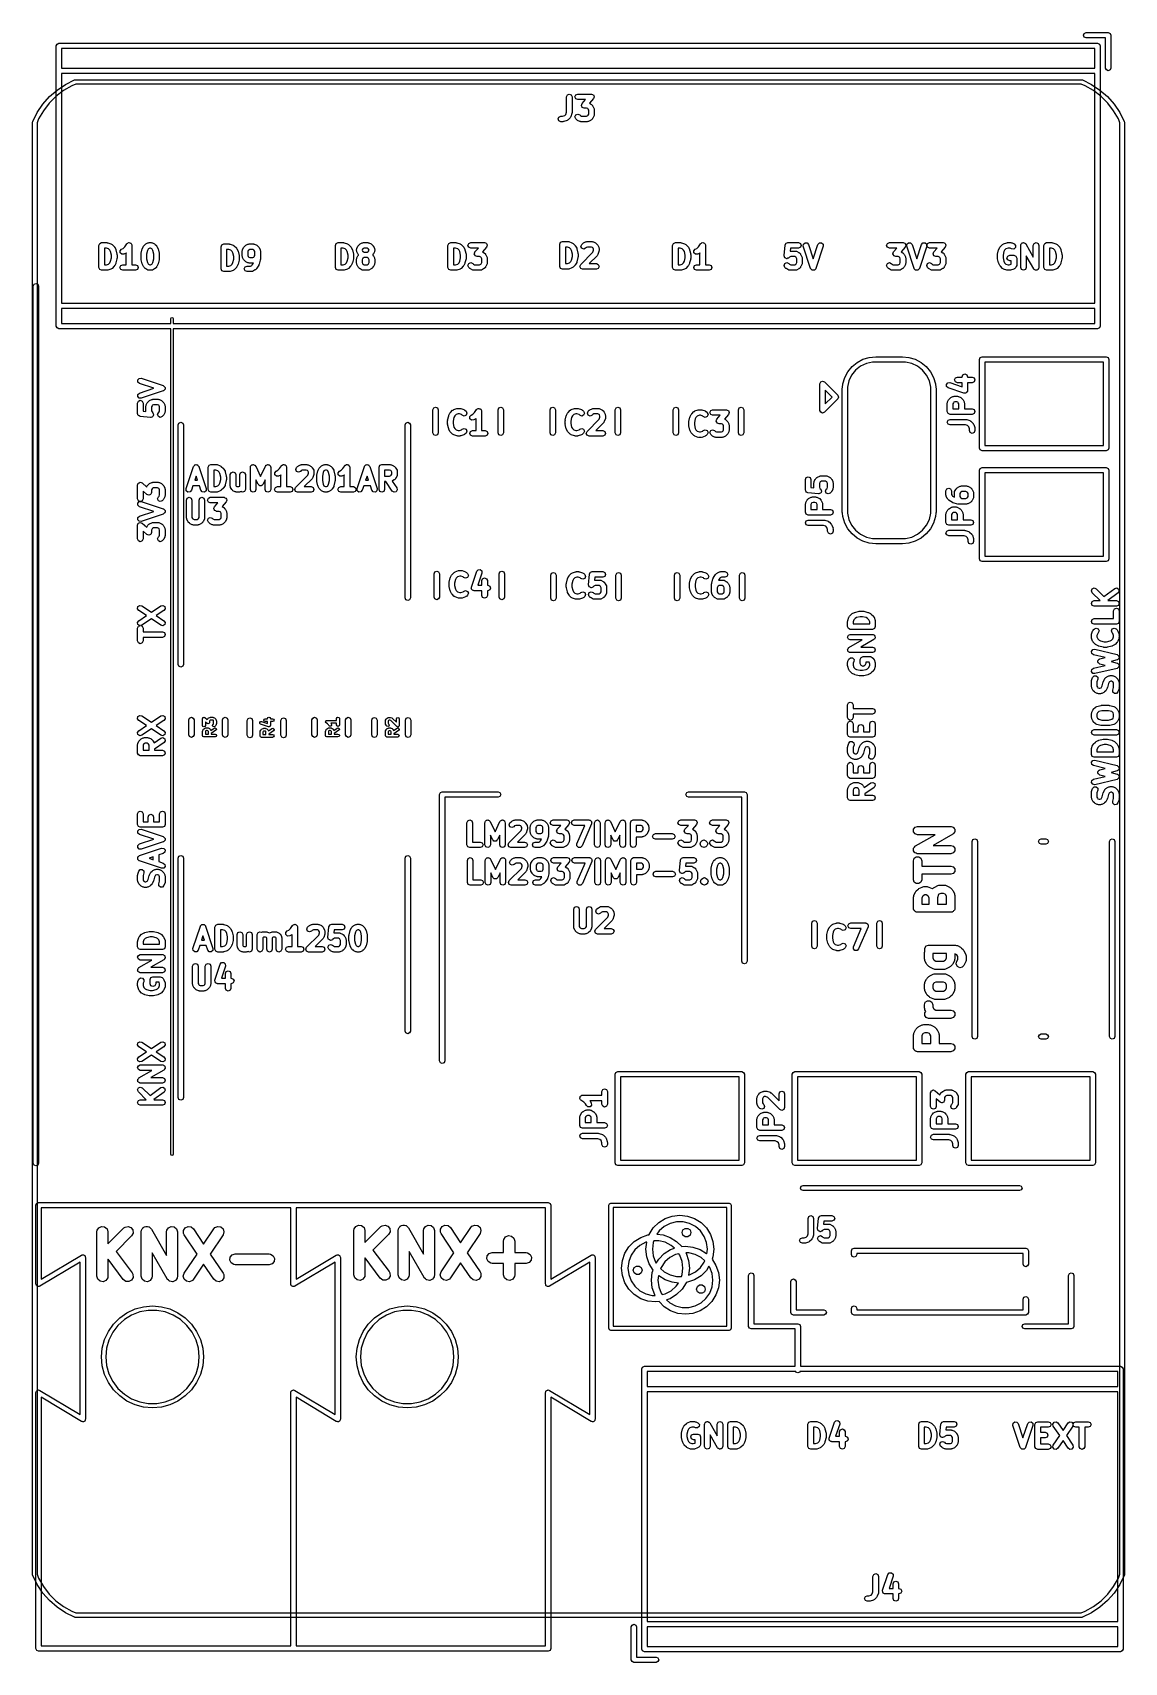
# Model space of a CAD drawing. Extents: x 111.8 to 136.4, y -131 to -94.3.
import ezdxf

# ---------------------------------------------------------------- set-up
doc = ezdxf.new("R2010")
doc.units = 0
doc.layers.add('BLACK', color=7, linetype='CONTINUOUS')

msp = doc.modelspace()

# ---------------------------------------------------------------- linework, layer by layer
at = {"layer": 'BLACK', "linetype": 'CONTINUOUS'}
for p, q in [((135.51, -94.34), (135.528, -94.2976)), ((135.528, -94.3824), (135.51, -94.34)), ((135.528, -94.2976), (135.57, -94.28)), ((135.57, -94.4), (135.528, -94.3824)), ((135.57, -94.28), (136.07, -94.28)), ((136.01, -94.4), (135.57, -94.4)), ((136.01, -95.08), (136.01, -94.4)), ((136.07, -94.28), (136.112, -94.2976)), ((136.112, -94.2976), (136.13, -94.34)), ((136.13, -94.34), (136.13, -95.08)), ((112.329, -94.58), (112.347, -94.5376)), ((112.329, -100.9), (112.329, -94.58)), ((112.347, -94.5376), (112.389, -94.52)), ((112.389, -94.52), (135.83, -94.52)), ((112.449, -94.64), (112.449, -95.08)), ((135.77, -94.64), (112.449, -94.64)), ((135.77, -95.08), (135.77, -94.64)), ((135.83, -94.52), (135.872, -94.5376)), ((135.872, -94.5376), (135.89, -94.58)), ((135.89, -94.58), (135.89, -100.9)), ((112.449, -95.08), (135.77, -95.08)), ((112.449, -95.2), (112.449, -100.38)), ((135.77, -95.2), (112.449, -95.2)), ((135.77, -100.38), (135.77, -95.2)), ((136.028, -95.1224), (136.01, -95.08)), ((136.07, -95.14), (136.028, -95.1224)), ((136.112, -95.1224), (136.07, -95.14)), ((136.13, -95.08), (136.112, -95.1224)), ((112.175, -95.7246), (112.346, -95.5751)), ((112.346, -95.5751), (112.535, -95.4492)), ((112.678, -95.4824), (112.492, -95.5893)), ((112.535, -95.4492), (112.739, -95.349)), ((112.768, -95.4452), (112.678, -95.4824)), ((112.739, -95.349), (112.751, -95.348)), ((112.739, -95.349), (112.739, -95.349)), ((112.751, -95.348), (112.758, -95.3452)), ((112.758, -95.3452), (135.472, -95.3452)), ((135.462, -95.4452), (112.768, -95.4452)), ((135.552, -95.4823), (135.462, -95.4452)), ((135.472, -95.3452), (135.479, -95.348)), ((135.479, -95.348), (135.491, -95.349)), ((135.491, -95.349), (135.491, -95.349)), ((135.491, -95.349), (135.695, -95.4492)), ((135.738, -95.5893), (135.552, -95.4823)), ((135.695, -95.4492), (135.884, -95.5751)), ((135.884, -95.5751), (136.055, -95.7246)), ((111.898, -96.0838), (112.025, -95.8952)), ((112.025, -95.8952), (112.175, -95.7246)), ((112.169, -95.8712), (112.038, -96.0412)), ((112.321, -95.7197), (112.169, -95.8712)), ((112.492, -95.5893), (112.321, -95.7197)), ((123.846, -95.7288), (123.864, -95.6846)), ((123.846, -96.0758), (123.846, -95.7288)), ((123.864, -95.6846), (123.908, -95.6663)), ((123.908, -95.6663), (123.953, -95.6846)), ((123.953, -95.6846), (123.971, -95.7288)), ((123.971, -95.7288), (123.971, -96.086)), ((124.036, -95.7288), (124.055, -95.6846)), ((124.055, -95.773), (124.036, -95.7288)), ((124.055, -95.6846), (124.099, -95.6663)), ((124.099, -95.7913), (124.055, -95.773)), ((124.099, -95.6663), (124.408, -95.6663)), ((124.271, -95.7913), (124.099, -95.7913)), ((124.179, -95.9193), (124.188, -95.899)), ((124.18, -95.9213), (124.179, -95.9193)), ((124.179, -95.9234), (124.18, -95.9213)), ((124.189, -95.9432), (124.179, -95.9234)), ((124.188, -95.899), (124.195, -95.8781)), ((124.197, -95.9635), (124.189, -95.9432)), ((124.195, -95.8781), (124.271, -95.7913)), ((124.455, -95.77), (124.364, -95.8747)), ((124.364, -95.8747), (124.389, -95.8872)), ((124.389, -95.8872), (124.395, -95.895)), ((124.395, -95.895), (124.405, -95.8989)), ((124.405, -95.8989), (124.429, -95.9227)), ((124.408, -95.6663), (124.429, -95.6747)), ((124.429, -95.6747), (124.449, -95.6818)), ((124.429, -95.9227), (124.433, -95.9322)), ((124.433, -95.9322), (124.44, -95.939)), ((124.44, -95.939), (124.464, -95.9866)), ((124.449, -95.6818), (124.45, -95.6838)), ((124.45, -95.6838), (124.453, -95.6846)), ((124.453, -95.6846), (124.461, -95.7049)), ((124.462, -95.7491), (124.455, -95.77)), ((124.461, -95.7049), (124.471, -95.7247)), ((124.471, -95.7288), (124.462, -95.7491)), ((124.471, -95.7247), (124.47, -95.7268)), ((124.47, -95.7268), (124.471, -95.7288)), ((135.909, -95.7197), (135.738, -95.5893)), ((136.061, -95.8711), (135.909, -95.7197)), ((136.055, -95.7246), (136.205, -95.8951)), ((136.192, -96.0411), (136.061, -95.8711)), ((136.205, -95.8951), (136.332, -96.0838)), ((111.794, -96.3066), (111.796, -96.2997)), ((111.794, -129.063), (111.794, -96.3066)), ((111.796, -96.2997), (111.797, -96.2874)), ((111.797, -96.2874), (111.898, -96.0838)), ((111.797, -96.2874), (111.797, -96.2874)), ((111.931, -96.2268), (111.894, -96.3166)), ((112.038, -96.0412), (111.931, -96.2268)), ((123.655, -96.2288), (123.674, -96.1846)), ((123.674, -96.273), (123.655, -96.2288)), ((123.674, -96.1846), (123.718, -96.1663)), ((123.718, -96.2913), (123.674, -96.273)), ((123.718, -96.1663), (123.755, -96.1663)), ((123.765, -96.2913), (123.718, -96.2913)), ((123.755, -96.1663), (123.803, -96.1504)), ((123.775, -96.2874), (123.765, -96.2913)), ((123.785, -96.2881), (123.775, -96.2874)), ((123.857, -96.2643), (123.785, -96.2881)), ((123.803, -96.1504), (123.83, -96.1236)), ((123.83, -96.1236), (123.846, -96.0758)), ((123.868, -96.2548), (123.857, -96.2643)), ((123.881, -96.2492), (123.868, -96.2548)), ((123.929, -96.2016), (123.881, -96.2492)), ((123.934, -96.1881), (123.929, -96.2016)), ((123.944, -96.1771), (123.934, -96.1881)), ((123.968, -96.1057), (123.944, -96.1771)), ((123.971, -96.086), (123.967, -96.0955)), ((123.967, -96.0955), (123.968, -96.1057)), ((124.036, -96.1812), (124.055, -96.137)), ((124.055, -96.2254), (124.036, -96.1812)), ((124.055, -96.137), (124.099, -96.1187)), ((124.078, -96.2492), (124.055, -96.2254)), ((124.088, -96.2531), (124.078, -96.2492)), ((124.095, -96.2609), (124.088, -96.2531)), ((124.142, -96.2847), (124.095, -96.2609)), ((124.099, -96.1187), (124.143, -96.137)), ((124.157, -96.2857), (124.142, -96.2847)), ((124.143, -96.137), (124.16, -96.1536)), ((124.17, -96.2913), (124.157, -96.2857)), ((124.16, -96.1536), (124.185, -96.1663)), ((124.313, -96.2913), (124.17, -96.2913)), ((124.185, -96.1663), (124.298, -96.1663)), ((124.2, -95.9643), (124.197, -95.9635)), ((124.201, -95.9663), (124.2, -95.9643)), ((124.221, -95.9734), (124.201, -95.9663)), ((124.242, -95.9818), (124.221, -95.9734)), ((124.298, -95.9818), (124.242, -95.9818)), ((124.324, -95.9945), (124.298, -95.9818)), ((124.298, -96.1663), (124.324, -96.1536)), ((124.327, -96.2857), (124.313, -96.2913)), ((124.333, -96.0039), (124.324, -95.9945)), ((124.324, -96.1536), (124.333, -96.1442)), ((124.341, -96.2847), (124.327, -96.2857)), ((124.346, -96.0293), (124.333, -96.0039)), ((124.333, -96.1442), (124.346, -96.1188)), ((124.389, -96.2609), (124.341, -96.2847)), ((124.346, -96.1188), (124.346, -96.0293)), ((124.395, -96.2531), (124.389, -96.2609)), ((124.405, -96.2492), (124.395, -96.2531)), ((124.429, -96.2254), (124.405, -96.2492)), ((124.433, -96.2159), (124.429, -96.2254)), ((124.44, -96.2091), (124.433, -96.2159)), ((124.464, -96.1615), (124.44, -96.2091)), ((124.464, -95.9866), (124.465, -96.0011)), ((124.465, -96.147), (124.464, -96.1615)), ((124.465, -96.0011), (124.471, -96.0145)), ((124.471, -96.1336), (124.465, -96.147)), ((124.471, -96.0145), (124.471, -96.1336)), ((136.299, -96.2268), (136.192, -96.0411)), ((136.336, -96.3165), (136.299, -96.2268)), ((136.332, -96.0838), (136.433, -96.2874)), ((136.433, -96.2874), (136.433, -96.2874)), ((136.433, -96.2874), (136.434, -96.2997)), ((136.434, -96.2997), (136.436, -96.3066)), ((136.436, -96.3066), (136.436, -129.063)), ((111.894, -96.3166), (111.894, -129.053)), ((136.336, -129.053), (136.336, -96.3165)), ((113.29, -99.0788), (113.309, -99.0346)), ((113.29, -99.5788), (113.29, -99.0788)), ((113.309, -99.0346), (113.353, -99.0163)), ((113.353, -99.0163), (113.472, -99.0163)), ((113.462, -99.1413), (113.415, -99.1413)), ((113.415, -99.1413), (113.415, -99.5163)), ((113.51, -99.1572), (113.462, -99.1413)), ((113.472, -99.0163), (113.481, -99.0202)), ((113.481, -99.0202), (113.492, -99.0195)), ((113.492, -99.0195), (113.563, -99.0433)), ((113.54, -99.1873), (113.51, -99.1572)), ((113.556, -99.2197), (113.54, -99.1873)), ((113.576, -99.3008), (113.556, -99.2197)), ((113.563, -99.0433), (113.574, -99.0529)), ((113.574, -99.0529), (113.588, -99.0584)), ((113.588, -99.0584), (113.635, -99.106)), ((113.635, -99.106), (113.639, -99.1155)), ((113.639, -99.1155), (113.647, -99.1223)), ((113.647, -99.1223), (113.671, -99.1699)), ((113.671, -99.1699), (113.671, -99.177)), ((113.671, -99.177), (113.675, -99.1827)), ((113.675, -99.1827), (113.699, -99.2779)), ((113.77, -99.2019), (113.801, -99.1658)), ((113.773, -99.2496), (113.77, -99.2019)), ((113.809, -99.281), (113.773, -99.2496)), ((113.801, -99.1658), (113.84, -99.1465)), ((113.84, -99.1465), (113.876, -99.1104)), ((113.876, -99.1104), (113.92, -99.0441)), ((113.909, -99.2482), (113.905, -99.2538)), ((113.909, -99.5163), (113.909, -99.2482)), ((113.92, -99.0441), (113.925, -99.0406)), ((113.925, -99.0406), (113.928, -99.0346)), ((113.928, -99.0346), (113.945, -99.0276)), ((113.945, -99.0276), (113.96, -99.0175)), ((113.96, -99.0175), (113.966, -99.0188)), ((113.966, -99.0188), (113.972, -99.0163)), ((113.972, -99.0163), (113.989, -99.0233)), ((113.989, -99.0233), (114.007, -99.0268)), ((114.007, -99.0268), (114.01, -99.0322)), ((114.01, -99.0322), (114.016, -99.0346)), ((114.016, -99.0346), (114.023, -99.0514)), ((114.023, -99.0514), (114.033, -99.0666)), ((114.033, -99.0666), (114.032, -99.0729)), ((114.032, -99.0729), (114.034, -99.0788)), ((114.034, -99.0788), (114.034, -99.5163)), ((114.245, -99.2541), (114.268, -99.1589)), ((114.268, -99.1589), (114.273, -99.1532)), ((114.273, -99.1461), (114.297, -99.0985)), ((114.273, -99.1532), (114.273, -99.1461)), ((114.297, -99.0985), (114.305, -99.0917)), ((114.305, -99.0917), (114.309, -99.0822)), ((114.309, -99.0822), (114.332, -99.0584)), ((114.332, -99.0584), (114.342, -99.0545)), ((114.342, -99.0545), (114.349, -99.0467)), ((114.349, -99.0467), (114.396, -99.0229)), ((114.388, -99.1959), (114.368, -99.277)), ((114.404, -99.1634), (114.388, -99.1959)), ((114.396, -99.0229), (114.411, -99.0219)), ((114.414, -99.154), (114.404, -99.1634)), ((114.411, -99.0219), (114.424, -99.0163)), ((114.439, -99.1413), (114.414, -99.154)), ((114.424, -99.0163), (114.472, -99.0163)), ((114.457, -99.1413), (114.439, -99.1413)), ((114.483, -99.154), (114.457, -99.1413)), ((114.472, -99.0163), (114.485, -99.0219)), ((114.492, -99.1634), (114.483, -99.154)), ((114.485, -99.0219), (114.5, -99.0229)), ((114.508, -99.1959), (114.492, -99.1634)), ((114.5, -99.0229), (114.547, -99.0467)), ((114.528, -99.277), (114.508, -99.1959)), ((114.547, -99.0467), (114.554, -99.0545)), ((114.554, -99.0545), (114.564, -99.0584)), ((114.564, -99.0584), (114.588, -99.0822)), ((114.588, -99.0822), (114.591, -99.0917)), ((114.591, -99.0917), (114.599, -99.0985)), ((114.599, -99.0985), (114.623, -99.1461)), ((114.623, -99.1461), (114.624, -99.1532)), ((114.624, -99.1532), (114.628, -99.1589)), ((114.628, -99.1589), (114.652, -99.2541)), ((116.048, -99.1088), (116.067, -99.0646)), ((116.048, -99.6088), (116.048, -99.1088)), ((116.067, -99.0646), (116.111, -99.0463)), ((116.111, -99.0463), (116.23, -99.0463)), ((116.22, -99.1713), (116.173, -99.1713)), ((116.173, -99.1713), (116.173, -99.5463)), ((116.268, -99.1872), (116.22, -99.1713)), ((116.23, -99.0463), (116.24, -99.0502)), ((116.24, -99.0502), (116.25, -99.0495)), ((116.25, -99.0495), (116.321, -99.0733)), ((116.298, -99.2173), (116.268, -99.1872)), ((116.314, -99.2497), (116.298, -99.2173)), ((116.334, -99.3308), (116.314, -99.2497)), ((116.321, -99.0733), (116.332, -99.0829)), ((116.332, -99.0829), (116.346, -99.0884)), ((116.346, -99.0884), (116.393, -99.136)), ((116.393, -99.136), (116.397, -99.1455)), ((116.397, -99.1455), (116.405, -99.1523)), ((116.405, -99.1523), (116.429, -99.1999)), ((116.429, -99.1999), (116.429, -99.207)), ((116.429, -99.207), (116.433, -99.2127)), ((116.433, -99.2127), (116.457, -99.3079)), ((116.525, -99.204), (116.53, -99.1906)), ((116.525, -99.3231), (116.525, -99.204)), ((116.53, -99.1906), (116.531, -99.1761)), ((116.531, -99.1761), (116.555, -99.1285)), ((116.555, -99.1285), (116.563, -99.1217)), ((116.563, -99.1217), (116.567, -99.1122)), ((116.567, -99.1122), (116.591, -99.0884)), ((116.591, -99.0884), (116.6, -99.0845)), ((116.6, -99.0845), (116.607, -99.0767)), ((116.607, -99.0767), (116.654, -99.0529)), ((116.662, -99.1934), (116.65, -99.2188)), ((116.65, -99.2188), (116.65, -99.3083)), ((116.654, -99.0529), (116.669, -99.0519)), ((116.672, -99.184), (116.662, -99.1934)), ((116.669, -99.0519), (116.682, -99.0463)), ((116.697, -99.1713), (116.672, -99.184)), ((116.682, -99.0463), (116.778, -99.0463)), ((116.763, -99.1713), (116.697, -99.1713)), ((116.788, -99.184), (116.763, -99.1713)), ((116.778, -99.0463), (116.791, -99.0519)), ((116.798, -99.1935), (116.788, -99.184)), ((116.791, -99.0519), (116.806, -99.0529)), ((116.81, -99.2188), (116.798, -99.1935)), ((116.806, -99.0529), (116.853, -99.0767)), ((116.81, -99.3083), (116.81, -99.2188)), ((116.853, -99.0767), (116.86, -99.0845)), ((116.86, -99.0845), (116.869, -99.0884)), ((116.869, -99.0884), (116.893, -99.1122)), ((116.893, -99.1122), (116.897, -99.1217)), ((116.897, -99.1217), (116.905, -99.1285)), ((116.905, -99.1285), (116.929, -99.1761)), ((116.929, -99.1761), (116.93, -99.1906)), ((116.93, -99.1906), (116.935, -99.204)), ((116.935, -99.204), (116.935, -99.3945)), ((118.628, -99.0788), (118.647, -99.0346)), ((118.628, -99.5788), (118.628, -99.0788)), ((118.647, -99.0346), (118.691, -99.0163)), ((118.691, -99.0163), (118.81, -99.0163)), ((118.8, -99.1413), (118.753, -99.1413)), ((118.753, -99.1413), (118.753, -99.5163)), ((118.848, -99.1572), (118.8, -99.1413)), ((118.81, -99.0163), (118.82, -99.0202)), ((118.82, -99.0202), (118.83, -99.0195)), ((118.83, -99.0195), (118.901, -99.0433)), ((118.878, -99.1873), (118.848, -99.1572)), ((118.894, -99.2197), (118.878, -99.1873)), ((118.914, -99.3008), (118.894, -99.2197)), ((118.901, -99.0433), (118.912, -99.0529)), ((118.912, -99.0529), (118.926, -99.0584)), ((118.926, -99.0584), (118.973, -99.106)), ((118.973, -99.106), (118.977, -99.1155)), ((118.977, -99.1155), (118.985, -99.1223)), ((118.985, -99.1223), (119.009, -99.1699)), ((119.009, -99.1699), (119.009, -99.177)), ((119.009, -99.177), (119.013, -99.1827)), ((119.013, -99.1827), (119.037, -99.2779)), ((119.105, -99.174), (119.11, -99.1606)), ((119.105, -99.1979), (119.105, -99.174)), ((119.11, -99.2113), (119.105, -99.1979)), ((119.11, -99.1606), (119.111, -99.1461)), ((119.111, -99.2258), (119.11, -99.2113)), ((119.111, -99.1461), (119.135, -99.0985)), ((119.135, -99.2734), (119.111, -99.2258)), ((119.135, -99.0985), (119.143, -99.0917)), ((119.143, -99.0917), (119.147, -99.0822)), ((119.147, -99.0822), (119.171, -99.0584)), ((119.171, -99.0584), (119.18, -99.0545)), ((119.18, -99.0545), (119.187, -99.0467)), ((119.187, -99.0467), (119.234, -99.0229)), ((119.242, -99.1634), (119.231, -99.186)), ((119.231, -99.186), (119.242, -99.2085)), ((119.234, -99.0229), (119.249, -99.0219)), ((119.252, -99.154), (119.242, -99.1634)), ((119.242, -99.2085), (119.252, -99.2179)), ((119.249, -99.0219), (119.262, -99.0163)), ((119.277, -99.1413), (119.252, -99.154)), ((119.252, -99.2179), (119.277, -99.2306)), ((119.262, -99.0163), (119.358, -99.0163)), ((119.343, -99.1413), (119.277, -99.1413)), ((119.277, -99.2306), (119.343, -99.2306)), ((119.368, -99.154), (119.343, -99.1413)), ((119.343, -99.2306), (119.368, -99.2179)), ((119.358, -99.0163), (119.371, -99.0219)), ((119.378, -99.1635), (119.368, -99.154)), ((119.368, -99.2179), (119.378, -99.2085)), ((119.371, -99.0219), (119.386, -99.0229)), ((119.389, -99.186), (119.378, -99.1635)), ((119.378, -99.2085), (119.389, -99.186)), ((119.386, -99.0229), (119.433, -99.0467)), ((119.433, -99.0467), (119.44, -99.0545)), ((119.44, -99.0545), (119.449, -99.0584)), ((119.449, -99.0584), (119.473, -99.0822)), ((119.473, -99.0822), (119.477, -99.0917)), ((119.477, -99.0917), (119.485, -99.0985)), ((119.485, -99.0985), (119.509, -99.1461)), ((119.509, -99.2258), (119.485, -99.2734)), ((119.509, -99.1461), (119.51, -99.1606)), ((119.51, -99.2113), (119.509, -99.2258)), ((119.51, -99.1606), (119.515, -99.174)), ((119.515, -99.1979), (119.51, -99.2113)), ((119.515, -99.174), (119.515, -99.1979)), ((121.168, -99.0788), (121.187, -99.0346)), ((121.168, -99.5788), (121.168, -99.0788)), ((121.187, -99.0346), (121.231, -99.0163)), ((121.231, -99.0163), (121.35, -99.0163)), ((121.34, -99.1413), (121.293, -99.1413)), ((121.293, -99.1413), (121.293, -99.5163)), ((121.388, -99.1572), (121.34, -99.1413)), ((121.35, -99.0163), (121.36, -99.0202)), ((121.36, -99.0202), (121.37, -99.0195)), ((121.37, -99.0195), (121.441, -99.0433)), ((121.418, -99.1873), (121.388, -99.1572)), ((121.434, -99.2197), (121.418, -99.1873)), ((121.454, -99.3008), (121.434, -99.2197)), ((121.441, -99.0433), (121.452, -99.0529)), ((121.452, -99.0529), (121.466, -99.0584)), ((121.466, -99.0584), (121.513, -99.106)), ((121.513, -99.106), (121.517, -99.1155)), ((121.517, -99.1155), (121.525, -99.1223)), ((121.525, -99.1223), (121.549, -99.1699)), ((121.549, -99.1699), (121.549, -99.177)), ((121.549, -99.177), (121.553, -99.1827)), ((121.553, -99.1827), (121.577, -99.2779)), ((121.621, -99.0788), (121.639, -99.0346)), ((121.639, -99.123), (121.621, -99.0788)), ((121.639, -99.0346), (121.683, -99.0163)), ((121.683, -99.1413), (121.639, -99.123)), ((121.683, -99.0163), (121.993, -99.0163)), ((121.855, -99.1413), (121.683, -99.1413)), ((121.764, -99.2693), (121.772, -99.249)), ((121.772, -99.249), (121.779, -99.2281)), ((121.779, -99.2281), (121.855, -99.1413)), ((122.04, -99.12), (121.948, -99.2247)), ((121.948, -99.2247), (121.973, -99.2372)), ((121.973, -99.2372), (121.98, -99.245)), ((121.98, -99.245), (121.989, -99.2489)), ((121.989, -99.2489), (122.013, -99.2727)), ((121.993, -99.0163), (122.013, -99.0247)), ((122.013, -99.0247), (122.034, -99.0318)), ((122.034, -99.0318), (122.035, -99.0338)), ((122.035, -99.0338), (122.037, -99.0346)), ((122.037, -99.0346), (122.045, -99.0549)), ((122.047, -99.0991), (122.04, -99.12)), ((122.045, -99.0549), (122.055, -99.0747)), ((122.055, -99.0788), (122.047, -99.0991)), ((122.055, -99.0747), (122.055, -99.0768)), ((122.055, -99.0768), (122.055, -99.0788)), ((123.693, -99.0538), (123.712, -99.0096)), ((123.693, -99.5538), (123.693, -99.0538)), ((123.712, -99.0096), (123.756, -98.9913)), ((123.756, -98.9913), (123.875, -98.9913)), ((123.865, -99.1163), (123.818, -99.1163)), ((123.818, -99.1163), (123.818, -99.4913)), ((123.913, -99.1322), (123.865, -99.1163)), ((123.875, -98.9913), (123.885, -98.9952)), ((123.885, -98.9952), (123.895, -98.9945)), ((123.895, -98.9945), (123.966, -99.0183)), ((123.943, -99.1623), (123.913, -99.1322)), ((123.959, -99.1947), (123.943, -99.1623)), ((123.979, -99.2758), (123.959, -99.1947)), ((123.966, -99.0183), (123.977, -99.0279)), ((123.977, -99.0279), (123.991, -99.0334)), ((123.991, -99.0334), (124.038, -99.081)), ((124.038, -99.081), (124.042, -99.0905)), ((124.042, -99.0905), (124.05, -99.0973)), ((124.05, -99.0973), (124.074, -99.1449)), ((124.074, -99.1449), (124.074, -99.152)), ((124.074, -99.152), (124.078, -99.1577)), ((124.078, -99.1577), (124.102, -99.2529)), ((124.164, -99.5096), (124.439, -99.2343)), ((124.17, -99.1014), (124.188, -99.0572)), ((124.188, -99.1456), (124.17, -99.1014)), ((124.188, -99.0572), (124.212, -99.0334)), ((124.232, -99.1639), (124.188, -99.1456)), ((124.212, -99.0334), (124.221, -99.0295)), ((124.221, -99.0295), (124.228, -99.0217)), ((124.228, -99.0217), (124.276, -98.9979)), ((124.276, -99.1456), (124.232, -99.1639)), ((124.276, -98.9979), (124.29, -98.9969)), ((124.293, -99.129), (124.276, -99.1456)), ((124.29, -98.9969), (124.304, -98.9913)), ((124.318, -99.1163), (124.293, -99.129)), ((124.304, -98.9913), (124.423, -98.9913)), ((124.408, -99.1163), (124.318, -99.1163)), ((124.433, -99.129), (124.408, -99.1163)), ((124.423, -98.9913), (124.436, -98.9969)), ((124.443, -99.1385), (124.433, -99.129)), ((124.436, -98.9969), (124.451, -98.9979)), ((124.439, -99.2343), (124.455, -99.1865)), ((124.455, -99.1638), (124.443, -99.1385)), ((124.451, -98.9979), (124.498, -99.0217)), ((124.455, -99.1865), (124.455, -99.1638)), ((124.498, -99.0217), (124.505, -99.0295)), ((124.505, -99.0295), (124.514, -99.0334)), ((124.514, -99.0334), (124.538, -99.0572)), ((124.538, -99.0572), (124.542, -99.0667)), ((124.542, -99.0667), (124.55, -99.0735)), ((124.55, -99.0735), (124.574, -99.1211)), ((124.577, -99.2164), (124.553, -99.2879)), ((124.574, -99.1211), (124.575, -99.1356)), ((124.575, -99.1356), (124.58, -99.149)), ((124.58, -99.1967), (124.576, -99.2062)), ((124.576, -99.2062), (124.577, -99.2164)), ((124.58, -99.149), (124.58, -99.1967)), ((126.238, -99.0788), (126.257, -99.0346)), ((126.238, -99.5788), (126.238, -99.0788)), ((126.257, -99.0346), (126.301, -99.0163)), ((126.301, -99.0163), (126.42, -99.0163)), ((126.41, -99.1413), (126.363, -99.1413)), ((126.363, -99.1413), (126.363, -99.5163)), ((126.458, -99.1572), (126.41, -99.1413)), ((126.42, -99.0163), (126.43, -99.0202)), ((126.43, -99.0202), (126.44, -99.0195)), ((126.44, -99.0195), (126.511, -99.0433)), ((126.488, -99.1873), (126.458, -99.1572)), ((126.504, -99.2197), (126.488, -99.1873)), ((126.524, -99.3008), (126.504, -99.2197)), ((126.511, -99.0433), (126.522, -99.0529)), ((126.522, -99.0529), (126.536, -99.0584)), ((126.536, -99.0584), (126.583, -99.106)), ((126.583, -99.106), (126.587, -99.1155)), ((126.587, -99.1155), (126.595, -99.1223)), ((126.595, -99.1223), (126.619, -99.1699)), ((126.619, -99.1699), (126.619, -99.177)), ((126.619, -99.177), (126.623, -99.1827)), ((126.623, -99.1827), (126.647, -99.2779)), ((126.718, -99.2019), (126.749, -99.1658)), ((126.721, -99.2496), (126.718, -99.2019)), ((126.757, -99.281), (126.721, -99.2496)), ((126.749, -99.1658), (126.788, -99.1465)), ((126.788, -99.1465), (126.824, -99.1104)), ((126.824, -99.1104), (126.868, -99.0441)), ((126.857, -99.2482), (126.853, -99.2538)), ((126.857, -99.5163), (126.857, -99.2482)), ((126.868, -99.0441), (126.873, -99.0406)), ((126.873, -99.0406), (126.876, -99.0346)), ((126.876, -99.0346), (126.893, -99.0276)), ((126.893, -99.0276), (126.908, -99.0175)), ((126.908, -99.0175), (126.914, -99.0188)), ((126.914, -99.0188), (126.92, -99.0163)), ((126.92, -99.0163), (126.937, -99.0233)), ((126.937, -99.0233), (126.955, -99.0268)), ((126.955, -99.0268), (126.958, -99.0322)), ((126.958, -99.0322), (126.964, -99.0346)), ((126.964, -99.0346), (126.971, -99.0514)), ((126.971, -99.0514), (126.981, -99.0666)), ((126.981, -99.0666), (126.98, -99.0729)), ((126.98, -99.0729), (126.982, -99.0788)), ((126.982, -99.0788), (126.982, -99.5163)), ((128.756, -99.3107), (128.779, -99.0726)), ((128.779, -99.0726), (128.789, -99.0541)), ((128.789, -99.0541), (128.797, -99.0346)), ((128.797, -99.0346), (128.801, -99.0333)), ((128.801, -99.0333), (128.802, -99.0304)), ((128.802, -99.0304), (128.822, -99.0244)), ((128.822, -99.0244), (128.842, -99.0163)), ((128.842, -99.0163), (129.08, -99.0163)), ((128.898, -99.1413), (128.892, -99.2068)), ((128.892, -99.2068), (129.008, -99.2068)), ((129.08, -99.1413), (128.898, -99.1413)), ((129.008, -99.2068), (129.022, -99.2124)), ((129.022, -99.2124), (129.036, -99.2134)), ((129.036, -99.2134), (129.084, -99.2372)), ((129.08, -99.0163), (129.124, -99.0346)), ((129.124, -99.123), (129.08, -99.1413)), ((129.084, -99.2372), (129.091, -99.245)), ((129.091, -99.245), (129.1, -99.2489)), ((129.1, -99.2489), (129.124, -99.2727)), ((129.124, -99.0346), (129.142, -99.0788)), ((129.142, -99.0788), (129.124, -99.123)), ((129.187, -99.0986), (129.191, -99.0509)), ((129.354, -99.5986), (129.187, -99.0986)), ((129.191, -99.0509), (129.227, -99.0195)), ((129.227, -99.0195), (129.274, -99.0229)), ((129.274, -99.0229), (129.306, -99.059)), ((129.306, -99.059), (129.413, -99.3812)), ((129.413, -99.3812), (129.52, -99.059)), ((129.639, -99.0986), (129.472, -99.5986)), ((129.52, -99.059), (129.552, -99.0229)), ((129.552, -99.0229), (129.6, -99.0195)), ((129.6, -99.0195), (129.636, -99.0509)), ((129.636, -99.0509), (129.639, -99.0986)), ((131.068, -99.0788), (131.087, -99.0346)), ((131.087, -99.123), (131.068, -99.0788)), ((131.087, -99.0346), (131.131, -99.0163)), ((131.131, -99.1413), (131.087, -99.123)), ((131.131, -99.0163), (131.44, -99.0163)), ((131.303, -99.1413), (131.131, -99.1413)), ((131.211, -99.2693), (131.22, -99.249)), ((131.22, -99.249), (131.227, -99.2281)), ((131.227, -99.2281), (131.303, -99.1413)), ((131.488, -99.12), (131.396, -99.2247)), ((131.396, -99.2247), (131.421, -99.2372)), ((131.421, -99.2372), (131.428, -99.245)), ((131.428, -99.245), (131.437, -99.2489)), ((131.437, -99.2489), (131.461, -99.2727)), ((131.44, -99.0163), (131.461, -99.0247)), ((131.461, -99.0247), (131.482, -99.0318)), ((131.482, -99.0318), (131.483, -99.0338)), ((131.483, -99.0338), (131.485, -99.0346)), ((131.485, -99.0346), (131.493, -99.0549)), ((131.495, -99.0991), (131.488, -99.12)), ((131.493, -99.0549), (131.503, -99.0747)), ((131.503, -99.0788), (131.495, -99.0991)), ((131.503, -99.0747), (131.502, -99.0768)), ((131.502, -99.0768), (131.503, -99.0788)), ((131.524, -99.0986), (131.527, -99.0509)), ((131.691, -99.5986), (131.524, -99.0986)), ((131.527, -99.0509), (131.564, -99.0195)), ((131.564, -99.0195), (131.611, -99.0229)), ((131.611, -99.0229), (131.643, -99.059)), ((131.643, -99.059), (131.75, -99.3812)), ((131.75, -99.3812), (131.857, -99.059)), ((131.976, -99.0986), (131.809, -99.5986)), ((131.857, -99.059), (131.889, -99.0229)), ((131.889, -99.0229), (131.936, -99.0195)), ((131.936, -99.0195), (131.973, -99.0509)), ((131.973, -99.0509), (131.974, -99.076)), ((131.974, -99.076), (131.992, -99.0346)), ((131.992, -99.123), (131.975, -99.0827)), ((131.975, -99.0827), (131.976, -99.0986)), ((131.992, -99.0346), (132.036, -99.0163)), ((132.036, -99.1413), (131.992, -99.123)), ((132.036, -99.0163), (132.345, -99.0163)), ((132.208, -99.1413), (132.036, -99.1413)), ((132.116, -99.2693), (132.124, -99.249)), ((132.124, -99.249), (132.132, -99.2281)), ((132.132, -99.2281), (132.208, -99.1413)), ((132.392, -99.12), (132.301, -99.2247)), ((132.301, -99.2247), (132.326, -99.2372)), ((132.326, -99.2372), (132.332, -99.245)), ((132.332, -99.245), (132.342, -99.2489)), ((132.342, -99.2489), (132.366, -99.2727)), ((132.345, -99.0163), (132.366, -99.0247)), ((132.366, -99.0247), (132.386, -99.0318)), ((132.386, -99.0318), (132.387, -99.0338)), ((132.387, -99.0338), (132.389, -99.0346)), ((132.389, -99.0346), (132.398, -99.0549)), ((132.399, -99.0991), (132.392, -99.12)), ((132.398, -99.0549), (132.408, -99.0747)), ((132.408, -99.0788), (132.399, -99.0991)), ((132.408, -99.0747), (132.407, -99.0768)), ((132.407, -99.0768), (132.408, -99.0788)), ((133.573, -99.2779), (133.597, -99.1827)), ((133.597, -99.1827), (133.601, -99.177)), ((133.601, -99.1699), (133.625, -99.1223)), ((133.601, -99.177), (133.601, -99.1699)), ((133.625, -99.1223), (133.633, -99.1155)), ((133.633, -99.1155), (133.637, -99.106)), ((133.637, -99.106), (133.684, -99.0584)), ((133.684, -99.0584), (133.698, -99.0529)), ((133.716, -99.2197), (133.696, -99.3008)), ((133.698, -99.0529), (133.709, -99.0433)), ((133.709, -99.0433), (133.78, -99.0195)), ((133.732, -99.1873), (133.716, -99.2197)), ((133.762, -99.1572), (133.732, -99.1873)), ((133.81, -99.1413), (133.762, -99.1572)), ((133.78, -99.0195), (133.79, -99.0202)), ((133.79, -99.0202), (133.8, -99.0163)), ((133.8, -99.0163), (133.871, -99.0163)), ((133.857, -99.1413), (133.81, -99.1413)), ((133.891, -99.1585), (133.857, -99.1413)), ((133.871, -99.0163), (133.885, -99.0219)), ((133.885, -99.0219), (133.899, -99.0229)), ((133.939, -99.1619), (133.891, -99.1585)), ((133.899, -99.0229), (133.947, -99.0467)), ((133.975, -99.1306), (133.939, -99.1619)), ((133.947, -99.0467), (133.978, -99.0829)), ((133.978, -99.0829), (133.975, -99.1306)), ((134.095, -99.0788), (134.098, -99.0709)), ((134.095, -99.5788), (134.095, -99.0788)), ((134.097, -99.0624), (134.107, -99.0496)), ((134.098, -99.0709), (134.097, -99.0624)), ((134.107, -99.0496), (134.113, -99.0346)), ((134.113, -99.0346), (134.121, -99.0313)), ((134.121, -99.0313), (134.126, -99.0245)), ((134.126, -99.0245), (134.142, -99.0225)), ((134.142, -99.0225), (134.157, -99.0163)), ((134.157, -99.0163), (134.165, -99.0196)), ((134.165, -99.0196), (134.174, -99.0185)), ((134.174, -99.0185), (134.186, -99.0284)), ((134.186, -99.0284), (134.201, -99.0346)), ((134.201, -99.0346), (134.205, -99.0425)), ((134.205, -99.0425), (134.211, -99.0478)), ((134.211, -99.0478), (134.38, -99.3435)), ((134.38, -99.0788), (134.399, -99.0346)), ((134.38, -99.3435), (134.38, -99.0788)), ((134.399, -99.0346), (134.443, -99.0163)), ((134.443, -99.0163), (134.487, -99.0346)), ((134.487, -99.0346), (134.505, -99.0788)), ((134.505, -99.0788), (134.505, -99.5788)), ((134.618, -99.0788), (134.637, -99.0346)), ((134.618, -99.5788), (134.618, -99.0788)), ((134.637, -99.0346), (134.681, -99.0163)), ((134.681, -99.0163), (134.8, -99.0163)), ((134.79, -99.1413), (134.743, -99.1413)), ((134.743, -99.1413), (134.743, -99.5163)), ((134.838, -99.1572), (134.79, -99.1413)), ((134.8, -99.0163), (134.81, -99.0202)), ((134.81, -99.0202), (134.82, -99.0195)), ((134.82, -99.0195), (134.891, -99.0433)), ((134.868, -99.1873), (134.838, -99.1572)), ((134.884, -99.2197), (134.868, -99.1873)), ((134.904, -99.3008), (134.884, -99.2197)), ((134.891, -99.0433), (134.902, -99.0529)), ((134.902, -99.0529), (134.916, -99.0584)), ((134.916, -99.0584), (134.963, -99.106)), ((134.963, -99.106), (134.967, -99.1155)), ((134.967, -99.1155), (134.975, -99.1223)), ((134.975, -99.1223), (134.999, -99.1699)), ((134.999, -99.1699), (134.999, -99.177)), ((134.999, -99.177), (135.003, -99.1827)), ((135.003, -99.1827), (135.027, -99.2779)), ((113.309, -99.623), (113.29, -99.5788)), ((113.415, -99.5163), (113.462, -99.5163)), ((113.462, -99.5163), (113.51, -99.5004)), ((113.563, -99.6143), (113.492, -99.6381)), ((113.51, -99.5004), (113.54, -99.4704)), ((113.54, -99.4704), (113.556, -99.4379)), ((113.556, -99.4379), (113.576, -99.3568)), ((113.574, -99.6048), (113.563, -99.6143)), ((113.588, -99.5992), (113.574, -99.6048)), ((113.576, -99.3568), (113.576, -99.3008)), ((113.635, -99.5516), (113.588, -99.5992)), ((113.639, -99.5421), (113.635, -99.5516)), ((113.647, -99.5353), (113.639, -99.5421)), ((113.671, -99.4877), (113.647, -99.5353)), ((113.675, -99.4749), (113.671, -99.4806)), ((113.671, -99.4806), (113.671, -99.4877)), ((113.699, -99.3797), (113.675, -99.4749)), ((113.699, -99.2779), (113.698, -99.2858)), ((113.698, -99.2858), (113.701, -99.2931)), ((113.701, -99.3645), (113.698, -99.3718)), ((113.698, -99.3718), (113.699, -99.3797)), ((113.701, -99.2931), (113.701, -99.3645)), ((113.767, -99.5788), (113.785, -99.5346)), ((113.785, -99.623), (113.767, -99.5788)), ((113.785, -99.5346), (113.829, -99.5163)), ((113.857, -99.2776), (113.809, -99.281)), ((113.829, -99.5163), (113.909, -99.5163)), ((113.905, -99.2538), (113.857, -99.2776)), ((114.034, -99.5163), (114.115, -99.5163)), ((114.115, -99.5163), (114.159, -99.5346)), ((114.159, -99.5346), (114.177, -99.5788)), ((114.177, -99.5788), (114.159, -99.623)), ((114.243, -99.2693), (114.246, -99.262)), ((114.243, -99.3883), (114.243, -99.2693)), ((114.246, -99.3957), (114.243, -99.3883)), ((114.246, -99.262), (114.245, -99.2541)), ((114.245, -99.4035), (114.246, -99.3957)), ((114.268, -99.4987), (114.245, -99.4035)), ((114.273, -99.5044), (114.268, -99.4987)), ((114.273, -99.5115), (114.273, -99.5044)), ((114.297, -99.5591), (114.273, -99.5115)), ((114.305, -99.5659), (114.297, -99.5591)), ((114.309, -99.5754), (114.305, -99.5659)), ((114.332, -99.5992), (114.309, -99.5754)), ((114.342, -99.6031), (114.332, -99.5992)), ((114.349, -99.6109), (114.342, -99.6031)), ((114.396, -99.6347), (114.349, -99.6109)), ((114.368, -99.277), (114.368, -99.3806)), ((114.368, -99.3806), (114.388, -99.4618)), ((114.388, -99.4618), (114.404, -99.4942)), ((114.404, -99.4942), (114.414, -99.5036)), ((114.414, -99.5036), (114.439, -99.5163)), ((114.439, -99.5163), (114.457, -99.5163)), ((114.457, -99.5163), (114.483, -99.5036)), ((114.483, -99.5036), (114.492, -99.4942)), ((114.492, -99.4942), (114.508, -99.4618)), ((114.547, -99.6109), (114.5, -99.6347)), ((114.508, -99.4618), (114.528, -99.3806)), ((114.528, -99.3806), (114.528, -99.277)), ((114.554, -99.6031), (114.547, -99.6109)), ((114.564, -99.5992), (114.554, -99.6031)), ((114.588, -99.5754), (114.564, -99.5992)), ((114.591, -99.5659), (114.588, -99.5754)), ((114.599, -99.5591), (114.591, -99.5659)), ((114.623, -99.5115), (114.599, -99.5591)), ((114.624, -99.5044), (114.623, -99.5115)), ((114.628, -99.4987), (114.624, -99.5044)), ((114.652, -99.4035), (114.628, -99.4987)), ((114.652, -99.2541), (114.65, -99.262)), ((114.65, -99.262), (114.653, -99.2693)), ((114.653, -99.3883), (114.65, -99.3957)), ((114.65, -99.3957), (114.652, -99.4035)), ((114.653, -99.2693), (114.653, -99.3883)), ((116.067, -99.653), (116.048, -99.6088)), ((116.173, -99.5463), (116.22, -99.5463)), ((116.22, -99.5463), (116.268, -99.5304)), ((116.268, -99.5304), (116.298, -99.5004)), ((116.298, -99.5004), (116.314, -99.4679)), ((116.314, -99.4679), (116.334, -99.3868)), ((116.334, -99.3868), (116.334, -99.3308)), ((116.393, -99.5816), (116.346, -99.6292)), ((116.397, -99.5721), (116.393, -99.5816)), ((116.405, -99.5653), (116.397, -99.5721)), ((116.429, -99.5177), (116.405, -99.5653)), ((116.433, -99.5049), (116.429, -99.5106)), ((116.429, -99.5106), (116.429, -99.5177)), ((116.457, -99.4097), (116.433, -99.5049)), ((116.457, -99.3079), (116.456, -99.3158)), ((116.456, -99.3158), (116.459, -99.3231)), ((116.459, -99.3945), (116.456, -99.4018)), ((116.456, -99.4018), (116.457, -99.4097)), ((116.459, -99.3231), (116.459, -99.3945)), ((116.53, -99.3365), (116.525, -99.3231)), ((116.531, -99.351), (116.53, -99.3365)), ((116.555, -99.3987), (116.531, -99.351)), ((116.563, -99.4054), (116.555, -99.3987)), ((116.567, -99.4149), (116.563, -99.4054)), ((116.591, -99.4387), (116.567, -99.4149)), ((116.572, -99.6088), (116.591, -99.5646)), ((116.591, -99.653), (116.572, -99.6088)), ((116.6, -99.4427), (116.591, -99.4387)), ((116.591, -99.5646), (116.635, -99.5463)), ((116.607, -99.4504), (116.6, -99.4427)), ((116.654, -99.4742), (116.607, -99.4504)), ((116.635, -99.5463), (116.715, -99.5463)), ((116.65, -99.3083), (116.662, -99.3337)), ((116.669, -99.4753), (116.654, -99.4742)), ((116.662, -99.3337), (116.672, -99.3432)), ((116.682, -99.4808), (116.669, -99.4753)), ((116.672, -99.3432), (116.697, -99.3558)), ((116.778, -99.4808), (116.682, -99.4808)), ((116.697, -99.3558), (116.763, -99.3558)), ((116.715, -99.5463), (116.741, -99.5336)), ((116.741, -99.5336), (116.753, -99.5214)), ((116.753, -99.5214), (116.781, -99.4795)), ((116.763, -99.3558), (116.788, -99.3432)), ((116.781, -99.4795), (116.778, -99.4808)), ((116.788, -99.3432), (116.798, -99.3337)), ((116.798, -99.3337), (116.81, -99.3083)), ((116.846, -99.6054), (116.822, -99.6292)), ((116.848, -99.5994), (116.846, -99.6054)), ((116.853, -99.5959), (116.848, -99.5994)), ((116.901, -99.5244), (116.853, -99.5959)), ((116.903, -99.5137), (116.901, -99.5244)), ((116.91, -99.5049), (116.903, -99.5137)), ((116.933, -99.4097), (116.91, -99.5049)), ((116.935, -99.3945), (116.932, -99.4018)), ((116.932, -99.4018), (116.933, -99.4097)), ((118.647, -99.623), (118.628, -99.5788)), ((118.753, -99.5163), (118.8, -99.5163)), ((118.8, -99.5163), (118.848, -99.5004)), ((118.901, -99.6143), (118.83, -99.6381)), ((118.848, -99.5004), (118.878, -99.4704)), ((118.878, -99.4704), (118.894, -99.4379)), ((118.894, -99.4379), (118.914, -99.3568)), ((118.912, -99.6048), (118.901, -99.6143)), ((118.926, -99.5992), (118.912, -99.6048)), ((118.914, -99.3568), (118.914, -99.3008)), ((118.973, -99.5516), (118.926, -99.5992)), ((118.977, -99.5421), (118.973, -99.5516)), ((118.985, -99.5353), (118.977, -99.5421)), ((119.009, -99.4877), (118.985, -99.5353)), ((119.013, -99.4749), (119.009, -99.4806)), ((119.009, -99.4806), (119.009, -99.4877)), ((119.037, -99.3797), (119.013, -99.4749)), ((119.037, -99.2779), (119.036, -99.2858)), ((119.036, -99.2858), (119.039, -99.2931)), ((119.039, -99.3645), (119.036, -99.3718)), ((119.036, -99.3718), (119.037, -99.3797)), ((119.039, -99.2931), (119.039, -99.3645)), ((119.105, -99.3883), (119.11, -99.3749)), ((119.105, -99.4836), (119.105, -99.3883)), ((119.11, -99.497), (119.105, -99.4836)), ((119.11, -99.3749), (119.111, -99.3604)), ((119.111, -99.5115), (119.11, -99.497)), ((119.111, -99.3604), (119.135, -99.3128)), ((119.135, -99.5591), (119.111, -99.5115)), ((119.143, -99.2802), (119.135, -99.2734)), ((119.135, -99.3128), (119.143, -99.306)), ((119.143, -99.5659), (119.135, -99.5591)), ((119.147, -99.2897), (119.143, -99.2802)), ((119.143, -99.306), (119.147, -99.2965)), ((119.147, -99.5754), (119.143, -99.5659)), ((119.15, -99.2931), (119.147, -99.2897)), ((119.147, -99.2965), (119.15, -99.2931)), ((119.171, -99.5992), (119.147, -99.5754)), ((119.18, -99.6031), (119.171, -99.5992)), ((119.187, -99.6109), (119.18, -99.6031)), ((119.234, -99.6347), (119.187, -99.6109)), ((119.242, -99.3777), (119.23, -99.4031)), ((119.23, -99.4031), (119.23, -99.4688)), ((119.23, -99.4688), (119.242, -99.4942)), ((119.252, -99.3683), (119.242, -99.3777)), ((119.242, -99.4942), (119.252, -99.5036)), ((119.277, -99.3556), (119.252, -99.3683)), ((119.252, -99.5036), (119.277, -99.5163)), ((119.343, -99.3556), (119.277, -99.3556)), ((119.277, -99.5163), (119.343, -99.5163)), ((119.368, -99.3683), (119.343, -99.3556)), ((119.343, -99.5163), (119.368, -99.5036)), ((119.378, -99.3777), (119.368, -99.3683)), ((119.368, -99.5036), (119.378, -99.4942)), ((119.39, -99.4031), (119.378, -99.3777)), ((119.378, -99.4942), (119.39, -99.4688)), ((119.433, -99.6109), (119.386, -99.6347)), ((119.39, -99.4688), (119.39, -99.4031)), ((119.44, -99.6031), (119.433, -99.6109)), ((119.449, -99.5992), (119.44, -99.6031)), ((119.473, -99.5754), (119.449, -99.5992)), ((119.473, -99.2897), (119.47, -99.2931)), ((119.47, -99.2931), (119.473, -99.2965)), ((119.477, -99.2802), (119.473, -99.2897)), ((119.473, -99.2965), (119.477, -99.306)), ((119.477, -99.5659), (119.473, -99.5754)), ((119.485, -99.2734), (119.477, -99.2802)), ((119.477, -99.306), (119.485, -99.3128)), ((119.485, -99.5591), (119.477, -99.5659)), ((119.485, -99.3128), (119.509, -99.3604)), ((119.509, -99.5115), (119.485, -99.5591)), ((119.509, -99.3604), (119.51, -99.3749)), ((119.51, -99.497), (119.509, -99.5115)), ((119.51, -99.3749), (119.515, -99.3883)), ((119.515, -99.4836), (119.51, -99.497)), ((119.515, -99.3883), (119.515, -99.4836)), ((121.187, -99.623), (121.168, -99.5788)), ((121.293, -99.5163), (121.34, -99.5163)), ((121.34, -99.5163), (121.388, -99.5004)), ((121.441, -99.6143), (121.37, -99.6381)), ((121.388, -99.5004), (121.418, -99.4704)), ((121.418, -99.4704), (121.434, -99.4379)), ((121.434, -99.4379), (121.454, -99.3568)), ((121.452, -99.6048), (121.441, -99.6143)), ((121.466, -99.5992), (121.452, -99.6048)), ((121.454, -99.3568), (121.454, -99.3008)), ((121.513, -99.5516), (121.466, -99.5992)), ((121.517, -99.5421), (121.513, -99.5516)), ((121.525, -99.5353), (121.517, -99.5421)), ((121.549, -99.4877), (121.525, -99.5353)), ((121.553, -99.4749), (121.549, -99.4806)), ((121.549, -99.4806), (121.549, -99.4877)), ((121.577, -99.3797), (121.553, -99.4749)), ((121.577, -99.2779), (121.576, -99.2858)), ((121.576, -99.2858), (121.579, -99.2931)), ((121.579, -99.3645), (121.576, -99.3718)), ((121.576, -99.3718), (121.577, -99.3797)), ((121.579, -99.2931), (121.579, -99.3645)), ((121.621, -99.5312), (121.639, -99.487)), ((121.639, -99.5754), (121.621, -99.5312)), ((121.639, -99.487), (121.683, -99.4687)), ((121.663, -99.5992), (121.639, -99.5754)), ((121.672, -99.6031), (121.663, -99.5992)), ((121.679, -99.6109), (121.672, -99.6031)), ((121.727, -99.6347), (121.679, -99.6109)), ((121.683, -99.4687), (121.728, -99.487)), ((121.728, -99.487), (121.744, -99.5036)), ((121.744, -99.5036), (121.77, -99.5163)), ((121.765, -99.2713), (121.764, -99.2693)), ((121.764, -99.2734), (121.765, -99.2713)), ((121.774, -99.2932), (121.764, -99.2734)), ((121.77, -99.5163), (121.883, -99.5163)), ((121.782, -99.3135), (121.774, -99.2932)), ((121.784, -99.3143), (121.782, -99.3135)), ((121.785, -99.3163), (121.784, -99.3143)), ((121.806, -99.3234), (121.785, -99.3163)), ((121.826, -99.3318), (121.806, -99.3234)), ((121.883, -99.3318), (121.826, -99.3318)), ((121.908, -99.3445), (121.883, -99.3318)), ((121.883, -99.5163), (121.908, -99.5036)), ((121.918, -99.3539), (121.908, -99.3445)), ((121.908, -99.5036), (121.918, -99.4942)), ((121.93, -99.3793), (121.918, -99.3539)), ((121.918, -99.4942), (121.93, -99.4688)), ((121.973, -99.6109), (121.926, -99.6347)), ((121.93, -99.4688), (121.93, -99.3793)), ((121.98, -99.6031), (121.973, -99.6109)), ((121.989, -99.5992), (121.98, -99.6031)), ((122.013, -99.5754), (121.989, -99.5992)), ((122.013, -99.2727), (122.017, -99.2822)), ((122.017, -99.5659), (122.013, -99.5754)), ((122.017, -99.2822), (122.025, -99.289)), ((122.025, -99.5591), (122.017, -99.5659)), ((122.025, -99.289), (122.049, -99.3366)), ((122.049, -99.5115), (122.025, -99.5591)), ((122.049, -99.3366), (122.05, -99.3511)), ((122.05, -99.497), (122.049, -99.5115)), ((122.05, -99.3511), (122.055, -99.3645)), ((122.055, -99.4836), (122.05, -99.497)), ((122.055, -99.3645), (122.055, -99.4836)), ((123.712, -99.598), (123.693, -99.5538)), ((123.756, -99.6163), (123.712, -99.598)), ((123.875, -99.6163), (123.756, -99.6163)), ((123.818, -99.4913), (123.865, -99.4913)), ((123.865, -99.4913), (123.913, -99.4754)), ((123.885, -99.6124), (123.875, -99.6163)), ((123.895, -99.6131), (123.885, -99.6124)), ((123.966, -99.5893), (123.895, -99.6131)), ((123.913, -99.4754), (123.943, -99.4454)), ((123.943, -99.4454), (123.959, -99.4129)), ((123.959, -99.4129), (123.979, -99.3318)), ((123.977, -99.5798), (123.966, -99.5893)), ((123.991, -99.5742), (123.977, -99.5798)), ((123.979, -99.3318), (123.979, -99.2758)), ((124.038, -99.5266), (123.991, -99.5742)), ((124.042, -99.5171), (124.038, -99.5266)), ((124.05, -99.5103), (124.042, -99.5171)), ((124.074, -99.4627), (124.05, -99.5103)), ((124.078, -99.4499), (124.074, -99.4556)), ((124.074, -99.4556), (124.074, -99.4627)), ((124.102, -99.3547), (124.078, -99.4499)), ((124.102, -99.2529), (124.101, -99.2608)), ((124.101, -99.2608), (124.104, -99.2681)), ((124.104, -99.3395), (124.101, -99.3468)), ((124.101, -99.3468), (124.102, -99.3547)), ((124.104, -99.2681), (124.104, -99.3395)), ((124.146, -99.5538), (124.164, -99.5096)), ((124.164, -99.598), (124.146, -99.5538)), ((124.164, -99.5096), (124.164, -99.5096)), ((124.208, -99.6163), (124.164, -99.598)), ((124.518, -99.6163), (124.208, -99.6163)), ((124.538, -99.3123), (124.359, -99.4913)), ((124.359, -99.4913), (124.518, -99.4913)), ((124.518, -99.4913), (124.562, -99.5096)), ((124.562, -99.598), (124.518, -99.6163)), ((124.544, -99.2988), (124.538, -99.3123)), ((124.553, -99.2879), (124.544, -99.2988)), ((124.562, -99.5096), (124.58, -99.5538)), ((124.58, -99.5538), (124.562, -99.598)), ((126.257, -99.623), (126.238, -99.5788)), ((126.363, -99.5163), (126.41, -99.5163)), ((126.41, -99.5163), (126.458, -99.5004)), ((126.511, -99.6143), (126.44, -99.6381)), ((126.458, -99.5004), (126.488, -99.4704)), ((126.488, -99.4704), (126.504, -99.4379)), ((126.504, -99.4379), (126.524, -99.3568)), ((126.522, -99.6048), (126.511, -99.6143)), ((126.536, -99.5992), (126.522, -99.6048)), ((126.524, -99.3568), (126.524, -99.3008)), ((126.583, -99.5516), (126.536, -99.5992)), ((126.587, -99.5421), (126.583, -99.5516)), ((126.595, -99.5353), (126.587, -99.5421)), ((126.619, -99.4877), (126.595, -99.5353)), ((126.623, -99.4749), (126.619, -99.4806)), ((126.619, -99.4806), (126.619, -99.4877)), ((126.647, -99.3797), (126.623, -99.4749)), ((126.647, -99.2779), (126.646, -99.2858)), ((126.646, -99.2858), (126.649, -99.2931)), ((126.649, -99.3645), (126.646, -99.3718)), ((126.646, -99.3718), (126.647, -99.3797)), ((126.649, -99.2931), (126.649, -99.3645)), ((126.715, -99.5788), (126.733, -99.5346)), ((126.733, -99.623), (126.715, -99.5788)), ((126.733, -99.5346), (126.777, -99.5163)), ((126.805, -99.2776), (126.757, -99.281)), ((126.777, -99.5163), (126.857, -99.5163)), ((126.853, -99.2538), (126.805, -99.2776)), ((126.982, -99.5163), (127.063, -99.5163)), ((127.063, -99.5163), (127.107, -99.5346)), ((127.107, -99.5346), (127.125, -99.5788)), ((127.125, -99.5788), (127.107, -99.623)), ((128.755, -99.3169), (128.757, -99.3139)), ((128.763, -99.3363), (128.755, -99.3169)), ((128.755, -99.5312), (128.774, -99.487)), ((128.774, -99.5754), (128.755, -99.5312)), ((128.757, -99.3139), (128.756, -99.3107)), ((128.769, -99.3565), (128.763, -99.3363)), ((128.772, -99.358), (128.769, -99.3565)), ((128.774, -99.3611), (128.772, -99.358)), ((128.793, -99.3691), (128.774, -99.3611)), ((128.774, -99.487), (128.818, -99.4687)), ((128.797, -99.5992), (128.774, -99.5754)), ((128.812, -99.3791), (128.793, -99.3691)), ((128.807, -99.6031), (128.797, -99.5992)), ((128.814, -99.6109), (128.807, -99.6031)), ((128.815, -99.3781), (128.812, -99.3791)), ((128.861, -99.6347), (128.814, -99.6109)), ((128.818, -99.3794), (128.815, -99.3781)), ((128.837, -99.3714), (128.818, -99.3794)), ((128.818, -99.4687), (128.862, -99.487)), ((128.857, -99.3653), (128.837, -99.3714)), ((128.859, -99.3624), (128.857, -99.3653)), ((128.862, -99.3611), (128.859, -99.3624)), ((128.879, -99.3445), (128.862, -99.3611)), ((128.862, -99.487), (128.879, -99.5036)), ((128.904, -99.3318), (128.879, -99.3445)), ((128.879, -99.5036), (128.904, -99.5163)), ((128.994, -99.3318), (128.904, -99.3318)), ((128.904, -99.5163), (128.994, -99.5163)), ((129.019, -99.3445), (128.994, -99.3318)), ((128.994, -99.5163), (129.019, -99.5036)), ((129.028, -99.3539), (129.019, -99.3445)), ((129.019, -99.5036), (129.028, -99.4942)), ((129.041, -99.3793), (129.028, -99.3539)), ((129.028, -99.4942), (129.041, -99.4688)), ((129.084, -99.6109), (129.036, -99.6347)), ((129.041, -99.4688), (129.041, -99.3793)), ((129.091, -99.6031), (129.084, -99.6109)), ((129.1, -99.5992), (129.091, -99.6031)), ((129.124, -99.5754), (129.1, -99.5992)), ((129.124, -99.2727), (129.128, -99.2822)), ((129.128, -99.5659), (129.124, -99.5754)), ((129.128, -99.2822), (129.136, -99.289)), ((129.136, -99.5591), (129.128, -99.5659)), ((129.136, -99.289), (129.159, -99.3366)), ((129.159, -99.5115), (129.136, -99.5591)), ((129.159, -99.3366), (129.161, -99.3511)), ((129.161, -99.497), (129.159, -99.5115)), ((129.161, -99.3511), (129.166, -99.3645)), ((129.166, -99.4836), (129.161, -99.497)), ((129.166, -99.3645), (129.166, -99.4836)), ((129.357, -99.6021), (129.354, -99.5986)), ((129.357, -99.6068), (129.357, -99.6021)), ((129.372, -99.6197), (129.357, -99.6068)), ((129.469, -99.6068), (129.454, -99.6197)), ((129.472, -99.5986), (129.469, -99.6021)), ((129.469, -99.6021), (129.469, -99.6068)), ((131.068, -99.5312), (131.087, -99.487)), ((131.087, -99.5754), (131.068, -99.5312)), ((131.087, -99.487), (131.131, -99.4687)), ((131.111, -99.5992), (131.087, -99.5754)), ((131.12, -99.6031), (131.111, -99.5992)), ((131.127, -99.6109), (131.12, -99.6031)), ((131.174, -99.6347), (131.127, -99.6109)), ((131.131, -99.4687), (131.175, -99.487)), ((131.175, -99.487), (131.192, -99.5036)), ((131.192, -99.5036), (131.217, -99.5163)), ((131.212, -99.2713), (131.211, -99.2693)), ((131.211, -99.2734), (131.212, -99.2713)), ((131.221, -99.2932), (131.211, -99.2734)), ((131.217, -99.5163), (131.33, -99.5163)), ((131.23, -99.3135), (131.221, -99.2932)), ((131.232, -99.3143), (131.23, -99.3135)), ((131.233, -99.3163), (131.232, -99.3143)), ((131.253, -99.3234), (131.233, -99.3163)), ((131.274, -99.3318), (131.253, -99.3234)), ((131.33, -99.3318), (131.274, -99.3318)), ((131.356, -99.3445), (131.33, -99.3318)), ((131.33, -99.5163), (131.356, -99.5036)), ((131.365, -99.3539), (131.356, -99.3445)), ((131.356, -99.5036), (131.365, -99.4942)), ((131.378, -99.3793), (131.365, -99.3539)), ((131.365, -99.4942), (131.378, -99.4688)), ((131.421, -99.6109), (131.373, -99.6347)), ((131.378, -99.4688), (131.378, -99.3793)), ((131.428, -99.6031), (131.421, -99.6109)), ((131.437, -99.5992), (131.428, -99.6031)), ((131.461, -99.5754), (131.437, -99.5992)), ((131.461, -99.2727), (131.465, -99.2822)), ((131.465, -99.5659), (131.461, -99.5754)), ((131.465, -99.2822), (131.473, -99.289)), ((131.473, -99.5591), (131.465, -99.5659)), ((131.473, -99.289), (131.496, -99.3366)), ((131.496, -99.5115), (131.473, -99.5591)), ((131.496, -99.3366), (131.497, -99.3511)), ((131.497, -99.497), (131.496, -99.5115)), ((131.497, -99.3511), (131.503, -99.3645)), ((131.503, -99.4836), (131.497, -99.497)), ((131.503, -99.3645), (131.503, -99.4836)), ((131.694, -99.6021), (131.691, -99.5986)), ((131.694, -99.6068), (131.694, -99.6021)), ((131.709, -99.6197), (131.694, -99.6068)), ((131.806, -99.6068), (131.791, -99.6197)), ((131.809, -99.5986), (131.806, -99.6021)), ((131.806, -99.6021), (131.806, -99.6068)), ((131.973, -99.5312), (131.992, -99.487)), ((131.992, -99.5754), (131.973, -99.5312)), ((131.992, -99.487), (132.036, -99.4687)), ((132.015, -99.5992), (131.992, -99.5754)), ((132.025, -99.6031), (132.015, -99.5992)), ((132.032, -99.6109), (132.025, -99.6031)), ((132.079, -99.6347), (132.032, -99.6109)), ((132.036, -99.4687), (132.08, -99.487)), ((132.08, -99.487), (132.097, -99.5036)), ((132.097, -99.5036), (132.122, -99.5163)), ((132.117, -99.2713), (132.116, -99.2693)), ((132.116, -99.2734), (132.117, -99.2713)), ((132.126, -99.2932), (132.116, -99.2734)), ((132.122, -99.5163), (132.235, -99.5163)), ((132.134, -99.3135), (132.126, -99.2932)), ((132.136, -99.3143), (132.134, -99.3135)), ((132.137, -99.3163), (132.136, -99.3143)), ((132.158, -99.3234), (132.137, -99.3163)), ((132.179, -99.3318), (132.158, -99.3234)), ((132.235, -99.3318), (132.179, -99.3318)), ((132.261, -99.3445), (132.235, -99.3318)), ((132.235, -99.5163), (132.261, -99.5036)), ((132.27, -99.3539), (132.261, -99.3445)), ((132.261, -99.5036), (132.27, -99.4942)), ((132.283, -99.3793), (132.27, -99.3539)), ((132.27, -99.4942), (132.283, -99.4688)), ((132.326, -99.6109), (132.278, -99.6347)), ((132.283, -99.4688), (132.283, -99.3793)), ((132.332, -99.6031), (132.326, -99.6109)), ((132.342, -99.5992), (132.332, -99.6031)), ((132.366, -99.5754), (132.342, -99.5992)), ((132.366, -99.2727), (132.37, -99.2822)), ((132.37, -99.5659), (132.366, -99.5754)), ((132.37, -99.2822), (132.377, -99.289)), ((132.377, -99.5591), (132.37, -99.5659)), ((132.377, -99.289), (132.401, -99.3366)), ((132.401, -99.5115), (132.377, -99.5591)), ((132.401, -99.3366), (132.402, -99.3511)), ((132.402, -99.497), (132.401, -99.5115)), ((132.402, -99.3511), (132.408, -99.3645)), ((132.408, -99.4836), (132.402, -99.497)), ((132.408, -99.3645), (132.408, -99.4836)), ((133.571, -99.2931), (133.574, -99.2858)), ((133.571, -99.3645), (133.571, -99.2931)), ((133.574, -99.3718), (133.571, -99.3645)), ((133.574, -99.2858), (133.573, -99.2779)), ((133.573, -99.3797), (133.574, -99.3718)), ((133.597, -99.4749), (133.573, -99.3797)), ((133.601, -99.4806), (133.597, -99.4749)), ((133.601, -99.4877), (133.601, -99.4806)), ((133.625, -99.5353), (133.601, -99.4877)), ((133.633, -99.5421), (133.625, -99.5353)), ((133.637, -99.5516), (133.633, -99.5421)), ((133.684, -99.5992), (133.637, -99.5516)), ((133.698, -99.6048), (133.684, -99.5992)), ((133.696, -99.3008), (133.696, -99.3568)), ((133.696, -99.3568), (133.716, -99.4379)), ((133.709, -99.6143), (133.698, -99.6048)), ((133.78, -99.6381), (133.709, -99.6143)), ((133.716, -99.4379), (133.732, -99.4704)), ((133.732, -99.4704), (133.762, -99.5004)), ((133.762, -99.5004), (133.81, -99.5163)), ((133.785, -99.3645), (133.803, -99.3203)), ((133.803, -99.4087), (133.785, -99.3645)), ((133.803, -99.3203), (133.848, -99.302)), ((133.848, -99.427), (133.803, -99.4087)), ((133.81, -99.5163), (133.837, -99.5163)), ((133.837, -99.5163), (133.88, -99.502)), ((133.848, -99.302), (133.943, -99.302)), ((133.88, -99.427), (133.848, -99.427)), ((133.939, -99.6143), (133.867, -99.6381)), ((133.88, -99.502), (133.88, -99.427)), ((133.95, -99.6048), (133.939, -99.6143)), ((133.943, -99.302), (133.987, -99.3203)), ((133.963, -99.5992), (133.95, -99.6048)), ((133.987, -99.5754), (133.963, -99.5992)), ((133.987, -99.3203), (134.005, -99.3645)), ((133.995, -99.555), (133.987, -99.5754)), ((134.005, -99.5312), (133.995, -99.555)), ((134.005, -99.3645), (134.005, -99.5312)), ((134.113, -99.623), (134.095, -99.5788)), ((134.22, -99.5788), (134.201, -99.623)), ((134.389, -99.6098), (134.22, -99.3142)), ((134.22, -99.3142), (134.22, -99.5788)), ((134.395, -99.6151), (134.389, -99.6098)), ((134.399, -99.623), (134.395, -99.6151)), ((134.493, -99.608), (134.487, -99.623)), ((134.503, -99.5953), (134.493, -99.608)), ((134.505, -99.5788), (134.502, -99.5867)), ((134.502, -99.5867), (134.503, -99.5953)), ((134.637, -99.623), (134.618, -99.5788)), ((134.743, -99.5163), (134.79, -99.5163)), ((134.79, -99.5163), (134.838, -99.5004)), ((134.891, -99.6143), (134.82, -99.6381)), ((134.838, -99.5004), (134.868, -99.4704)), ((134.868, -99.4704), (134.884, -99.4379)), ((134.884, -99.4379), (134.904, -99.3568)), ((134.902, -99.6048), (134.891, -99.6143)), ((134.916, -99.5992), (134.902, -99.6048)), ((134.904, -99.3568), (134.904, -99.3008)), ((134.963, -99.5516), (134.916, -99.5992)), ((134.967, -99.5421), (134.963, -99.5516)), ((134.975, -99.5353), (134.967, -99.5421)), ((134.999, -99.4877), (134.975, -99.5353)), ((135.003, -99.4749), (134.999, -99.4806)), ((134.999, -99.4806), (134.999, -99.4877)), ((135.027, -99.3797), (135.003, -99.4749)), ((135.027, -99.2779), (135.026, -99.2858)), ((135.026, -99.2858), (135.029, -99.2931)), ((135.029, -99.3645), (135.026, -99.3718)), ((135.026, -99.3718), (135.027, -99.3797)), ((135.029, -99.2931), (135.029, -99.3645)), ((111.81, -100), (111.828, -99.9576)), ((111.828, -99.9576), (111.87, -99.94)), ((111.87, -99.94), (111.912, -99.9576)), ((111.912, -99.9576), (111.93, -100)), ((113.353, -99.6413), (113.309, -99.623)), ((113.472, -99.6413), (113.353, -99.6413)), ((113.481, -99.6374), (113.472, -99.6413)), ((113.492, -99.6381), (113.481, -99.6374)), ((113.829, -99.6413), (113.785, -99.623)), ((113.972, -99.6413), (113.829, -99.6413)), ((114.115, -99.6413), (113.972, -99.6413)), ((114.159, -99.623), (114.115, -99.6413)), ((114.411, -99.6357), (114.396, -99.6347)), ((114.424, -99.6413), (114.411, -99.6357)), ((114.472, -99.6413), (114.424, -99.6413)), ((114.485, -99.6357), (114.472, -99.6413)), ((114.5, -99.6347), (114.485, -99.6357)), ((116.111, -99.6713), (116.067, -99.653)), ((116.23, -99.6713), (116.111, -99.6713)), ((116.24, -99.6674), (116.23, -99.6713)), ((116.25, -99.6681), (116.24, -99.6674)), ((116.321, -99.6443), (116.25, -99.6681)), ((116.332, -99.6348), (116.321, -99.6443)), ((116.346, -99.6292), (116.332, -99.6348)), ((116.635, -99.6713), (116.591, -99.653)), ((116.73, -99.6713), (116.635, -99.6713)), ((116.743, -99.6657), (116.73, -99.6713)), ((116.758, -99.6647), (116.743, -99.6657)), ((116.806, -99.6409), (116.758, -99.6647)), ((116.812, -99.6331), (116.806, -99.6409)), ((116.822, -99.6292), (116.812, -99.6331)), ((118.691, -99.6413), (118.647, -99.623)), ((118.81, -99.6413), (118.691, -99.6413)), ((118.82, -99.6374), (118.81, -99.6413)), ((118.83, -99.6381), (118.82, -99.6374)), ((119.249, -99.6357), (119.234, -99.6347)), ((119.262, -99.6413), (119.249, -99.6357)), ((119.358, -99.6413), (119.262, -99.6413)), ((119.371, -99.6357), (119.358, -99.6413)), ((119.386, -99.6347), (119.371, -99.6357)), ((121.231, -99.6413), (121.187, -99.623)), ((121.35, -99.6413), (121.231, -99.6413)), ((121.36, -99.6374), (121.35, -99.6413)), ((121.37, -99.6381), (121.36, -99.6374)), ((121.741, -99.6357), (121.727, -99.6347)), ((121.755, -99.6413), (121.741, -99.6357)), ((121.898, -99.6413), (121.755, -99.6413)), ((121.911, -99.6357), (121.898, -99.6413)), ((121.926, -99.6347), (121.911, -99.6357)), ((126.301, -99.6413), (126.257, -99.623)), ((126.42, -99.6413), (126.301, -99.6413)), ((126.43, -99.6374), (126.42, -99.6413)), ((126.44, -99.6381), (126.43, -99.6374)), ((126.777, -99.6413), (126.733, -99.623)), ((126.92, -99.6413), (126.777, -99.6413)), ((127.063, -99.6413), (126.92, -99.6413)), ((127.107, -99.623), (127.063, -99.6413)), ((128.876, -99.6357), (128.861, -99.6347)), ((128.889, -99.6413), (128.876, -99.6357)), ((129.008, -99.6413), (128.889, -99.6413)), ((129.022, -99.6357), (129.008, -99.6413)), ((129.036, -99.6347), (129.022, -99.6357)), ((129.385, -99.6347), (129.372, -99.6197)), ((129.39, -99.635), (129.385, -99.6347)), ((129.393, -99.6381), (129.39, -99.635)), ((129.413, -99.6367), (129.393, -99.6381)), ((129.433, -99.6381), (129.413, -99.6367)), ((129.436, -99.635), (129.433, -99.6381)), ((129.441, -99.6347), (129.436, -99.635)), ((129.454, -99.6197), (129.441, -99.6347)), ((131.189, -99.6357), (131.174, -99.6347)), ((131.202, -99.6413), (131.189, -99.6357)), ((131.345, -99.6413), (131.202, -99.6413)), ((131.359, -99.6357), (131.345, -99.6413)), ((131.373, -99.6347), (131.359, -99.6357)), ((131.722, -99.6347), (131.709, -99.6197)), ((131.727, -99.635), (131.722, -99.6347)), ((131.73, -99.6381), (131.727, -99.635)), ((131.75, -99.6367), (131.73, -99.6381)), ((131.77, -99.6381), (131.75, -99.6367)), ((131.773, -99.635), (131.77, -99.6381)), ((131.778, -99.6347), (131.773, -99.635)), ((131.791, -99.6197), (131.778, -99.6347)), ((132.094, -99.6357), (132.079, -99.6347)), ((132.107, -99.6413), (132.094, -99.6357)), ((132.25, -99.6413), (132.107, -99.6413)), ((132.263, -99.6357), (132.25, -99.6413)), ((132.278, -99.6347), (132.263, -99.6357)), ((133.79, -99.6374), (133.78, -99.6381)), ((133.8, -99.6413), (133.79, -99.6374)), ((133.848, -99.6413), (133.8, -99.6413)), ((133.857, -99.6374), (133.848, -99.6413)), ((133.867, -99.6381), (133.857, -99.6374)), ((134.157, -99.6413), (134.113, -99.623)), ((134.201, -99.623), (134.157, -99.6413)), ((134.414, -99.6292), (134.399, -99.623)), ((134.426, -99.6391), (134.414, -99.6292)), ((134.435, -99.638), (134.426, -99.6391)), ((134.443, -99.6413), (134.435, -99.638)), ((134.458, -99.6351), (134.443, -99.6413)), ((134.474, -99.6331), (134.458, -99.6351)), ((134.479, -99.6263), (134.474, -99.6331)), ((134.487, -99.623), (134.479, -99.6263)), ((134.681, -99.6413), (134.637, -99.623)), ((134.8, -99.6413), (134.681, -99.6413)), ((134.81, -99.6374), (134.8, -99.6413)), ((134.82, -99.6381), (134.81, -99.6374)), ((111.81, -119.78), (111.81, -100)), ((111.93, -100), (111.93, -119.78)), ((112.449, -100.38), (135.77, -100.38)), ((112.449, -100.5), (112.449, -100.84)), ((135.77, -100.5), (112.449, -100.5)), ((114.915, -100.73), (114.922, -100.712)), ((114.922, -100.712), (114.94, -100.705)), ((114.94, -100.705), (114.958, -100.712)), ((114.958, -100.712), (114.965, -100.73)), ((135.77, -100.84), (135.77, -100.5)), ((112.347, -100.942), (112.329, -100.9)), ((112.389, -100.96), (112.347, -100.942)), ((114.915, -100.96), (112.389, -100.96)), ((112.449, -100.84), (114.915, -100.84)), ((114.915, -100.84), (114.915, -100.73)), ((114.915, -119.58), (114.915, -100.96)), ((114.965, -100.73), (114.965, -100.84)), ((114.965, -100.84), (135.77, -100.84)), ((135.83, -100.96), (114.965, -100.96)), ((114.965, -100.96), (114.965, -119.58)), ((135.872, -100.942), (135.83, -100.96)), ((135.89, -100.9), (135.872, -100.942)), ((130.193, -101.928), (130.288, -101.813)), ((130.288, -101.813), (130.403, -101.718)), ((130.482, -101.805), (130.37, -101.895)), ((130.403, -101.718), (130.534, -101.648)), ((130.612, -101.742), (130.482, -101.805)), ((130.534, -101.648), (130.677, -101.605)), ((130.753, -101.71), (130.612, -101.742)), ((130.677, -101.605), (130.825, -101.59)), ((130.825, -101.71), (130.753, -101.71)), ((130.825, -101.59), (131.425, -101.59)), ((131.425, -101.71), (130.825, -101.71)), ((131.425, -101.59), (131.573, -101.605)), ((131.497, -101.71), (131.425, -101.71)), ((131.638, -101.742), (131.497, -101.71)), ((131.573, -101.605), (131.716, -101.648)), ((131.768, -101.805), (131.638, -101.742)), ((131.716, -101.648), (131.847, -101.718)), ((131.88, -101.895), (131.768, -101.805)), ((131.847, -101.718), (131.962, -101.813)), ((131.962, -101.813), (132.057, -101.928)), ((133.165, -101.65), (133.183, -101.608)), ((133.165, -103.65), (133.165, -101.65)), ((133.183, -101.608), (133.225, -101.59)), ((133.225, -101.59), (136.025, -101.59)), ((133.285, -101.71), (133.285, -103.59)), ((135.965, -101.71), (133.285, -101.71)), ((135.965, -103.59), (135.965, -101.71)), ((136.025, -101.59), (136.067, -101.608)), ((136.067, -101.608), (136.085, -101.65)), ((136.085, -101.65), (136.085, -103.65)), ((114.166, -102.115), (114.197, -102.079)), ((114.169, -102.163), (114.166, -102.115)), ((114.205, -102.195), (114.169, -102.163)), ((114.197, -102.079), (114.245, -102.076)), ((114.245, -102.076), (114.745, -102.243)), ((129.565, -102.2), (129.583, -102.158)), ((129.583, -102.158), (129.625, -102.14)), ((129.625, -102.14), (129.667, -102.158)), ((129.667, -102.158), (129.667, -102.158)), ((129.667, -102.158), (129.967, -102.458)), ((130.08, -102.202), (130.123, -102.059)), ((130.123, -102.059), (130.193, -101.928)), ((130.217, -102.137), (130.185, -102.278)), ((130.28, -102.007), (130.217, -102.137)), ((130.37, -101.895), (130.28, -102.007)), ((131.97, -102.007), (131.88, -101.895)), ((132.033, -102.137), (131.97, -102.007)), ((132.065, -102.278), (132.033, -102.137)), ((132.057, -101.928), (132.127, -102.059)), ((132.127, -102.059), (132.17, -102.202)), ((132.417, -102.214), (132.448, -102.177)), ((132.448, -102.177), (132.496, -102.174)), ((132.496, -102.174), (132.771, -102.266)), ((132.604, -102.114), (132.622, -102.07)), ((132.622, -102.158), (132.604, -102.114)), ((132.622, -102.07), (132.666, -102.052)), ((132.666, -102.177), (132.622, -102.158)), ((132.666, -102.052), (132.771, -102.052)), ((132.771, -102.177), (132.666, -102.177)), ((132.771, -102.043), (132.789, -101.999)), ((132.771, -102.052), (132.771, -102.043)), ((132.771, -102.266), (132.771, -102.177)), ((132.789, -101.999), (132.833, -101.98)), ((132.833, -101.98), (132.877, -101.999)), ((132.877, -101.999), (132.896, -102.043)), ((132.896, -102.043), (132.896, -102.052)), ((132.896, -102.052), (133, -102.052)), ((133, -102.177), (132.896, -102.177)), ((132.896, -102.177), (132.896, -102.352)), ((133, -102.052), (133.044, -102.07)), ((133.044, -102.158), (133, -102.177)), ((133.044, -102.07), (133.062, -102.114)), ((133.062, -102.114), (133.044, -102.158)), ((114.166, -102.488), (114.169, -102.441)), ((114.197, -102.524), (114.166, -102.488)), ((114.169, -102.441), (114.205, -102.409)), ((114.245, -102.528), (114.197, -102.524)), ((114.527, -102.302), (114.205, -102.195)), ((114.205, -102.409), (114.527, -102.302)), ((114.745, -102.361), (114.245, -102.528)), ((114.435, -102.579), (114.483, -102.556)), ((114.483, -102.556), (114.497, -102.554)), ((114.497, -102.554), (114.511, -102.549)), ((114.511, -102.549), (114.63, -102.549)), ((114.63, -102.549), (114.643, -102.554)), ((114.643, -102.554), (114.658, -102.556)), ((114.658, -102.556), (114.705, -102.579)), ((114.745, -102.243), (114.748, -102.246)), ((114.748, -102.358), (114.745, -102.361)), ((114.748, -102.246), (114.753, -102.246)), ((114.753, -102.358), (114.748, -102.358)), ((114.753, -102.246), (114.766, -102.261)), ((114.766, -102.343), (114.753, -102.358)), ((114.766, -102.261), (114.781, -102.274)), ((114.781, -102.33), (114.766, -102.343)), ((114.781, -102.274), (114.781, -102.279)), ((114.781, -102.279), (114.784, -102.282)), ((114.784, -102.322), (114.781, -102.325)), ((114.781, -102.325), (114.781, -102.33)), ((114.784, -102.282), (114.783, -102.302)), ((114.783, -102.302), (114.784, -102.322)), ((129.565, -102.8), (129.565, -102.2)), ((129.967, -102.542), (129.667, -102.842)), ((129.84, -102.5), (129.685, -102.345)), ((129.685, -102.345), (129.685, -102.655)), ((129.685, -102.655), (129.84, -102.5)), ((129.967, -102.458), (129.985, -102.5)), ((129.985, -102.5), (129.967, -102.542)), ((130.065, -102.3), (130.071, -102.284)), ((130.065, -105.1), (130.065, -102.3)), ((130.071, -102.284), (130.08, -102.202)), ((130.185, -102.278), (130.185, -102.3)), ((130.185, -102.3), (130.185, -102.3)), ((130.185, -102.3), (130.185, -105.05)), ((132.065, -102.3), (132.065, -102.278)), ((132.065, -105.05), (132.065, -102.3)), ((132.065, -102.3), (132.065, -102.3)), ((132.17, -102.202), (132.179, -102.284)), ((132.179, -102.284), (132.185, -102.3)), ((132.185, -102.3), (132.185, -105.1)), ((132.42, -102.261), (132.417, -102.214)), ((132.456, -102.293), (132.42, -102.261)), ((132.813, -102.412), (132.456, -102.293)), ((132.468, -102.563), (132.475, -102.556)), ((132.475, -102.556), (132.479, -102.546)), ((132.479, -102.546), (132.503, -102.522)), ((132.503, -102.522), (132.513, -102.519)), ((132.513, -102.519), (132.519, -102.511)), ((132.519, -102.511), (132.567, -102.487)), ((132.567, -102.487), (132.582, -102.486)), ((132.582, -102.486), (132.595, -102.48)), ((132.595, -102.48), (132.666, -102.48)), ((132.666, -102.48), (132.68, -102.486)), ((132.68, -102.486), (132.694, -102.487)), ((132.694, -102.487), (132.742, -102.511)), ((132.742, -102.511), (132.749, -102.519)), ((132.749, -102.519), (132.758, -102.522)), ((132.758, -102.522), (132.782, -102.546)), ((132.782, -102.546), (132.786, -102.556)), ((132.786, -102.556), (132.794, -102.563)), ((132.824, -102.411), (132.813, -102.412)), ((132.833, -102.415), (132.824, -102.411)), ((132.847, -102.409), (132.833, -102.415)), ((132.861, -102.408), (132.847, -102.409)), ((132.868, -102.401), (132.861, -102.408)), ((132.877, -102.397), (132.868, -102.401)), ((132.883, -102.383), (132.877, -102.397)), ((132.892, -102.372), (132.883, -102.383)), ((132.896, -102.352), (132.892, -102.362)), ((132.892, -102.362), (132.892, -102.372)), ((114.162, -102.635), (114.181, -102.591)), ((114.162, -102.873), (114.162, -102.635)), ((114.17, -102.893), (114.162, -102.873)), ((114.176, -102.913), (114.17, -102.893)), ((114.179, -102.914), (114.176, -102.913)), ((114.181, -102.918), (114.179, -102.914)), ((114.181, -102.591), (114.225, -102.573)), ((114.2, -102.926), (114.181, -102.918)), ((114.219, -102.936), (114.2, -102.926)), ((114.225, -102.573), (114.269, -102.591)), ((114.269, -102.591), (114.287, -102.635)), ((114.287, -102.635), (114.287, -102.817)), ((114.287, -102.817), (114.353, -102.823)), ((114.353, -102.707), (114.358, -102.693)), ((114.353, -102.823), (114.353, -102.707)), ((114.358, -102.693), (114.359, -102.679)), ((114.359, -102.679), (114.383, -102.631)), ((114.383, -102.631), (114.391, -102.624)), ((114.391, -102.624), (114.395, -102.615)), ((114.395, -102.615), (114.419, -102.591)), ((114.419, -102.591), (114.428, -102.587)), ((114.428, -102.587), (114.435, -102.579)), ((114.49, -102.696), (114.478, -102.721)), ((114.478, -102.721), (114.478, -102.811)), ((114.478, -102.811), (114.49, -102.836)), ((114.5, -102.687), (114.49, -102.696)), ((114.49, -102.836), (114.507, -102.853)), ((114.525, -102.674), (114.5, -102.687)), ((114.507, -102.853), (114.508, -102.856)), ((114.515, -102.922), (114.507, -102.941)), ((114.508, -102.856), (114.511, -102.858)), ((114.511, -102.858), (114.517, -102.878)), ((114.525, -102.903), (114.515, -102.922)), ((114.517, -102.878), (114.525, -102.897)), ((114.525, -102.897), (114.524, -102.9)), ((114.524, -102.9), (114.525, -102.903)), ((114.615, -102.674), (114.525, -102.674)), ((114.64, -102.687), (114.615, -102.674)), ((114.615, -102.897), (114.633, -102.853)), ((114.633, -102.941), (114.615, -102.897)), ((114.633, -102.853), (114.65, -102.836)), ((114.65, -102.696), (114.64, -102.687)), ((114.662, -102.721), (114.65, -102.696)), ((114.65, -102.836), (114.662, -102.811)), ((114.662, -102.811), (114.662, -102.721)), ((114.705, -102.579), (114.712, -102.587)), ((114.712, -102.587), (114.721, -102.591)), ((114.721, -102.591), (114.745, -102.615)), ((114.745, -102.918), (114.721, -102.941)), ((114.745, -102.615), (114.749, -102.624)), ((114.749, -102.908), (114.745, -102.918)), ((114.749, -102.624), (114.757, -102.631)), ((114.757, -102.901), (114.749, -102.908)), ((114.757, -102.631), (114.781, -102.679)), ((114.781, -102.854), (114.757, -102.901)), ((114.781, -102.679), (114.782, -102.693)), ((114.782, -102.839), (114.781, -102.854)), ((114.782, -102.693), (114.787, -102.707)), ((114.787, -102.826), (114.782, -102.839)), ((114.787, -102.707), (114.787, -102.826)), ((120.83, -102.789), (120.848, -102.746)), ((120.83, -103.311), (120.83, -102.789)), ((120.848, -102.746), (120.89, -102.729)), ((120.89, -102.729), (120.932, -102.746)), ((120.932, -102.746), (120.95, -102.789)), ((120.95, -102.789), (120.95, -103.311)), ((121.162, -103.018), (121.185, -102.922)), ((121.185, -102.922), (121.19, -102.917)), ((121.19, -102.91), (121.214, -102.862)), ((121.19, -102.917), (121.19, -102.91)), ((121.214, -102.862), (121.222, -102.855)), ((121.222, -102.855), (121.226, -102.846)), ((121.226, -102.846), (121.273, -102.798)), ((121.273, -102.798), (121.287, -102.793)), ((121.287, -102.793), (121.298, -102.783)), ((121.298, -102.783), (121.369, -102.759)), ((121.321, -102.927), (121.305, -102.959)), ((121.351, -102.897), (121.321, -102.927)), ((121.399, -102.881), (121.351, -102.897)), ((121.369, -102.759), (121.379, -102.76)), ((121.379, -102.76), (121.389, -102.756)), ((121.389, -102.756), (121.436, -102.756)), ((121.426, -102.881), (121.399, -102.881)), ((121.474, -102.897), (121.426, -102.881)), ((121.436, -102.756), (121.446, -102.76)), ((121.446, -102.76), (121.456, -102.759)), ((121.456, -102.759), (121.528, -102.783)), ((121.487, -102.91), (121.474, -102.897)), ((121.532, -102.929), (121.487, -102.91)), ((121.528, -102.783), (121.539, -102.793)), ((121.576, -102.91), (121.532, -102.929)), ((121.539, -102.793), (121.552, -102.798)), ((121.552, -102.798), (121.576, -102.822)), ((121.576, -102.822), (121.594, -102.866)), ((121.594, -102.866), (121.576, -102.91)), ((121.663, -102.942), (121.694, -102.906)), ((121.694, -102.906), (121.733, -102.886)), ((121.733, -102.886), (121.769, -102.85)), ((121.769, -102.85), (121.813, -102.784)), ((121.813, -102.784), (121.818, -102.78)), ((121.818, -102.78), (121.821, -102.774)), ((121.821, -102.774), (121.838, -102.767)), ((121.838, -102.767), (121.853, -102.757)), ((121.853, -102.757), (121.859, -102.759)), ((121.859, -102.759), (121.865, -102.756)), ((121.865, -102.756), (121.882, -102.763)), ((121.882, -102.763), (121.9, -102.767)), ((121.9, -102.767), (121.903, -102.772)), ((121.903, -102.772), (121.909, -102.774)), ((121.909, -102.774), (121.916, -102.791)), ((121.916, -102.791), (121.926, -102.806)), ((121.926, -102.806), (121.925, -102.813)), ((121.925, -102.813), (121.927, -102.819)), ((121.927, -102.819), (121.927, -103.256)), ((122.3, -102.789), (122.318, -102.746)), ((122.3, -103.311), (122.3, -102.789)), ((122.318, -102.746), (122.36, -102.729)), ((122.36, -102.729), (122.402, -102.746)), ((122.402, -102.746), (122.42, -102.789)), ((122.42, -102.789), (122.42, -103.311)), ((123.475, -102.789), (123.493, -102.746)), ((123.475, -103.311), (123.475, -102.789)), ((123.493, -102.746), (123.535, -102.729)), ((123.535, -102.729), (123.577, -102.746)), ((123.577, -102.746), (123.595, -102.789)), ((123.595, -102.789), (123.595, -103.311)), ((123.817, -103.018), (123.84, -102.922)), ((123.84, -102.922), (123.845, -102.917)), ((123.845, -102.91), (123.869, -102.862)), ((123.845, -102.917), (123.845, -102.91)), ((123.869, -102.862), (123.877, -102.855)), ((123.877, -102.855), (123.881, -102.846)), ((123.881, -102.846), (123.928, -102.798)), ((123.928, -102.798), (123.942, -102.793)), ((123.942, -102.793), (123.953, -102.783)), ((123.953, -102.783), (124.024, -102.759)), ((123.976, -102.927), (123.96, -102.959)), ((124.006, -102.897), (123.976, -102.927)), ((124.054, -102.881), (124.006, -102.897)), ((124.024, -102.759), (124.034, -102.76)), ((124.034, -102.76), (124.044, -102.756)), ((124.044, -102.756), (124.091, -102.756)), ((124.081, -102.881), (124.054, -102.881)), ((124.129, -102.897), (124.081, -102.881)), ((124.091, -102.756), (124.101, -102.76)), ((124.101, -102.76), (124.111, -102.759)), ((124.111, -102.759), (124.183, -102.783)), ((124.142, -102.91), (124.129, -102.897)), ((124.187, -102.929), (124.142, -102.91)), ((124.183, -102.783), (124.194, -102.793)), ((124.231, -102.91), (124.187, -102.929)), ((124.194, -102.793), (124.207, -102.798)), ((124.207, -102.798), (124.231, -102.822)), ((124.231, -102.822), (124.249, -102.866)), ((124.249, -102.866), (124.231, -102.91)), ((124.315, -102.866), (124.333, -102.822)), ((124.333, -102.91), (124.315, -102.866)), ((124.333, -102.822), (124.357, -102.798)), ((124.377, -102.929), (124.333, -102.91)), ((124.357, -102.798), (124.366, -102.794)), ((124.366, -102.794), (124.373, -102.786)), ((124.373, -102.786), (124.421, -102.763)), ((124.421, -102.91), (124.377, -102.929)), ((124.421, -102.763), (124.435, -102.762)), ((124.438, -102.894), (124.421, -102.91)), ((124.435, -102.762), (124.449, -102.756)), ((124.463, -102.881), (124.438, -102.894)), ((124.449, -102.756), (124.568, -102.756)), ((124.553, -102.881), (124.463, -102.881)), ((124.578, -102.894), (124.553, -102.881)), ((124.568, -102.756), (124.581, -102.762)), ((124.588, -102.903), (124.578, -102.894)), ((124.581, -102.762), (124.596, -102.763)), ((124.6, -102.929), (124.588, -102.903)), ((124.596, -102.763), (124.643, -102.786)), ((124.643, -102.786), (124.65, -102.794)), ((124.65, -102.794), (124.659, -102.798)), ((124.659, -102.798), (124.683, -102.822)), ((124.683, -102.822), (124.687, -102.831)), ((124.687, -102.831), (124.695, -102.838)), ((124.695, -102.838), (124.719, -102.886)), ((124.719, -102.886), (124.72, -102.9)), ((124.72, -102.9), (124.725, -102.914)), ((124.725, -102.914), (124.725, -102.961)), ((124.945, -102.789), (124.963, -102.746)), ((124.945, -103.311), (124.945, -102.789)), ((124.963, -102.746), (125.005, -102.729)), ((125.005, -102.729), (125.047, -102.746)), ((125.047, -102.746), (125.065, -102.789)), ((125.065, -102.789), (125.065, -103.311)), ((126.255, -102.789), (126.273, -102.746)), ((126.255, -103.311), (126.255, -102.789)), ((126.273, -102.746), (126.315, -102.729)), ((126.315, -102.729), (126.357, -102.746)), ((126.357, -102.746), (126.375, -102.789)), ((126.375, -102.789), (126.375, -103.311)), ((126.635, -102.941), (126.659, -102.893)), ((126.659, -102.893), (126.667, -102.887)), ((126.667, -102.887), (126.671, -102.877)), ((126.671, -102.877), (126.718, -102.829)), ((126.718, -102.829), (126.732, -102.824)), ((126.732, -102.824), (126.743, -102.814)), ((126.743, -102.814), (126.814, -102.791)), ((126.844, -102.912), (126.796, -102.928)), ((126.814, -102.791), (126.824, -102.791)), ((126.824, -102.791), (126.834, -102.787)), ((126.834, -102.787), (126.881, -102.787)), ((126.871, -102.912), (126.844, -102.912)), ((126.919, -102.928), (126.871, -102.912)), ((126.881, -102.787), (126.891, -102.791)), ((126.891, -102.791), (126.901, -102.791)), ((126.901, -102.791), (126.973, -102.814)), ((126.973, -102.814), (126.984, -102.824)), ((126.984, -102.824), (126.997, -102.829)), ((126.997, -102.829), (127.021, -102.853)), ((127.021, -102.853), (127.039, -102.897)), ((127.039, -102.897), (127.021, -102.942)), ((127.081, -102.85), (127.099, -102.806)), ((127.099, -102.894), (127.081, -102.85)), ((127.099, -102.806), (127.143, -102.787)), ((127.143, -102.912), (127.099, -102.894)), ((127.143, -102.787), (127.453, -102.787)), ((127.315, -102.912), (127.143, -102.912)), ((127.239, -102.999), (127.315, -102.912)), ((127.5, -102.891), (127.408, -102.996)), ((127.453, -102.787), (127.473, -102.796)), ((127.473, -102.796), (127.494, -102.803)), ((127.494, -102.803), (127.495, -102.805)), ((127.495, -102.805), (127.497, -102.806)), ((127.497, -102.806), (127.505, -102.826)), ((127.507, -102.87), (127.5, -102.891)), ((127.505, -102.826), (127.515, -102.846)), ((127.515, -102.85), (127.507, -102.87)), ((127.515, -102.846), (127.515, -102.848)), ((127.515, -102.848), (127.515, -102.85)), ((127.725, -102.789), (127.743, -102.746)), ((127.725, -103.311), (127.725, -102.789)), ((127.743, -102.746), (127.785, -102.729)), ((127.785, -102.729), (127.827, -102.746)), ((127.827, -102.746), (127.845, -102.789)), ((127.845, -102.789), (127.845, -103.311)), ((129.583, -102.842), (129.565, -102.8)), ((129.625, -102.86), (129.583, -102.842)), ((129.667, -102.842), (129.625, -102.86)), ((129.667, -102.842), (129.667, -102.842)), ((132.437, -102.638), (132.443, -102.625)), ((132.437, -102.829), (132.437, -102.638)), ((132.456, -102.873), (132.437, -102.829)), ((132.443, -102.625), (132.444, -102.61)), ((132.444, -102.61), (132.468, -102.563)), ((132.5, -102.891), (132.456, -102.873)), ((132.762, -102.891), (132.5, -102.891)), ((132.575, -102.627), (132.562, -102.653)), ((132.562, -102.653), (132.562, -102.766)), ((132.562, -102.766), (132.699, -102.766)), ((132.584, -102.618), (132.575, -102.627)), ((132.61, -102.605), (132.584, -102.618)), ((132.652, -102.605), (132.61, -102.605)), ((132.677, -102.618), (132.652, -102.605)), ((132.687, -102.627), (132.677, -102.618)), ((132.699, -102.653), (132.687, -102.627)), ((132.699, -102.766), (132.699, -102.653)), ((133, -102.891), (132.762, -102.891)), ((132.794, -102.563), (132.818, -102.61)), ((132.818, -102.61), (132.819, -102.625)), ((132.819, -102.625), (132.824, -102.638)), ((132.824, -102.638), (132.824, -102.766)), ((132.824, -102.766), (133, -102.766)), ((133, -102.766), (133.044, -102.784)), ((133.044, -102.873), (133, -102.891)), ((133.044, -102.784), (133.062, -102.829)), ((133.062, -102.829), (133.044, -102.873)), ((114.457, -102.959), (114.219, -102.936)), ((114.46, -102.958), (114.457, -102.959)), ((114.463, -102.96), (114.46, -102.958)), ((114.482, -102.952), (114.463, -102.96)), ((114.502, -102.946), (114.482, -102.952)), ((114.504, -102.943), (114.502, -102.946)), ((114.507, -102.941), (114.504, -102.943)), ((114.677, -102.96), (114.633, -102.941)), ((114.721, -102.941), (114.677, -102.96)), ((115.08, -103.13), (115.098, -103.088)), ((115.08, -105.08), (115.08, -103.13)), ((115.098, -103.088), (115.14, -103.07)), ((115.14, -103.07), (115.182, -103.088)), ((115.182, -103.088), (115.2, -103.13)), ((115.2, -103.13), (115.2, -105.08)), ((120.2, -103.13), (120.218, -103.088)), ((120.2, -105.08), (120.2, -103.13)), ((120.218, -103.088), (120.26, -103.07)), ((120.26, -103.07), (120.302, -103.088)), ((120.302, -103.088), (120.32, -103.13)), ((120.32, -103.13), (120.32, -105.08)), ((121.16, -103.033), (121.163, -103.026)), ((121.16, -103.104), (121.16, -103.033)), ((121.163, -103.112), (121.16, -103.104)), ((121.163, -103.026), (121.162, -103.018)), ((121.162, -103.119), (121.163, -103.112)), ((121.185, -103.215), (121.162, -103.119)), ((121.19, -103.22), (121.185, -103.215)), ((121.19, -103.227), (121.19, -103.22)), ((121.214, -103.275), (121.19, -103.227)), ((121.222, -103.282), (121.214, -103.275)), ((121.226, -103.291), (121.222, -103.282)), ((121.273, -103.339), (121.226, -103.291)), ((121.305, -102.959), (121.285, -103.041)), ((121.285, -103.041), (121.285, -103.097)), ((121.285, -103.097), (121.305, -103.178)), ((121.305, -103.178), (121.321, -103.21)), ((121.321, -103.21), (121.351, -103.24)), ((121.351, -103.24), (121.399, -103.256)), ((121.399, -103.256), (121.426, -103.256)), ((121.426, -103.256), (121.474, -103.24)), ((121.474, -103.24), (121.487, -103.227)), ((121.487, -103.227), (121.532, -103.208)), ((121.532, -103.208), (121.576, -103.227)), ((121.576, -103.227), (121.594, -103.271)), ((121.594, -103.271), (121.576, -103.315)), ((121.66, -103.319), (121.678, -103.274)), ((121.666, -102.989), (121.663, -102.942)), ((121.702, -103.021), (121.666, -102.989)), ((121.678, -103.274), (121.722, -103.256)), ((121.75, -103.017), (121.702, -103.021)), ((121.722, -103.256), (121.802, -103.256)), ((121.798, -102.994), (121.75, -103.017)), ((121.802, -102.988), (121.798, -102.994)), ((121.802, -103.256), (121.802, -102.988)), ((121.927, -103.256), (122.008, -103.256)), ((122.008, -103.256), (122.052, -103.274)), ((122.052, -103.274), (122.07, -103.319)), ((123.815, -103.033), (123.818, -103.026)), ((123.815, -103.104), (123.815, -103.033)), ((123.818, -103.112), (123.815, -103.104)), ((123.818, -103.026), (123.817, -103.018)), ((123.817, -103.119), (123.818, -103.112)), ((123.84, -103.215), (123.817, -103.119)), ((123.845, -103.22), (123.84, -103.215)), ((123.845, -103.227), (123.845, -103.22)), ((123.869, -103.275), (123.845, -103.227)), ((123.877, -103.282), (123.869, -103.275)), ((123.881, -103.291), (123.877, -103.282)), ((123.928, -103.339), (123.881, -103.291)), ((123.96, -102.959), (123.94, -103.041)), ((123.94, -103.041), (123.94, -103.097)), ((123.94, -103.097), (123.96, -103.178)), ((123.96, -103.178), (123.976, -103.21)), ((123.976, -103.21), (124.006, -103.24)), ((124.006, -103.24), (124.054, -103.256)), ((124.054, -103.256), (124.081, -103.256)), ((124.081, -103.256), (124.129, -103.24)), ((124.129, -103.24), (124.142, -103.227)), ((124.142, -103.227), (124.187, -103.208)), ((124.187, -103.208), (124.231, -103.227)), ((124.231, -103.227), (124.249, -103.271)), ((124.249, -103.271), (124.231, -103.315)), ((124.291, -103.319), (124.309, -103.274)), ((124.309, -103.274), (124.584, -102.999)), ((124.309, -103.274), (124.309, -103.274)), ((124.683, -103.077), (124.504, -103.256)), ((124.504, -103.256), (124.663, -103.256)), ((124.584, -102.999), (124.6, -102.951)), ((124.6, -102.951), (124.6, -102.929)), ((124.663, -103.256), (124.707, -103.274)), ((124.689, -103.064), (124.683, -103.077)), ((124.698, -103.053), (124.689, -103.064)), ((124.722, -102.981), (124.698, -103.053)), ((124.707, -103.274), (124.725, -103.319)), ((124.725, -102.961), (124.721, -102.971)), ((124.721, -102.971), (124.722, -102.981)), ((126.605, -103.064), (126.608, -103.057)), ((126.605, -103.136), (126.605, -103.064)), ((126.608, -103.143), (126.605, -103.136)), ((126.607, -103.049), (126.63, -102.954)), ((126.608, -103.057), (126.607, -103.049)), ((126.607, -103.151), (126.608, -103.143)), ((126.63, -103.246), (126.607, -103.151)), ((126.63, -102.954), (126.635, -102.948)), ((126.635, -103.252), (126.63, -103.246)), ((126.635, -102.948), (126.635, -102.941)), ((126.635, -103.259), (126.635, -103.252)), ((126.659, -103.306), (126.635, -103.259)), ((126.75, -102.991), (126.73, -103.072)), ((126.73, -103.072), (126.73, -103.128)), ((126.73, -103.128), (126.75, -103.209)), ((126.766, -102.958), (126.75, -102.991)), ((126.75, -103.209), (126.766, -103.241)), ((126.796, -102.928), (126.766, -102.958)), ((126.766, -103.241), (126.796, -103.271)), ((126.796, -103.271), (126.844, -103.287)), ((126.844, -103.287), (126.871, -103.287)), ((126.871, -103.287), (126.919, -103.271)), ((126.932, -102.942), (126.919, -102.928)), ((126.919, -103.271), (126.932, -103.258)), ((126.977, -102.96), (126.932, -102.942)), ((126.932, -103.258), (126.977, -103.24)), ((127.021, -102.942), (126.977, -102.96)), ((126.977, -103.24), (127.021, -103.258)), ((127.021, -103.258), (127.039, -103.302)), ((127.081, -103.302), (127.099, -103.258)), ((127.099, -103.258), (127.143, -103.24)), ((127.143, -103.24), (127.188, -103.258)), ((127.188, -103.258), (127.204, -103.275)), ((127.204, -103.275), (127.23, -103.287)), ((127.224, -103.04), (127.232, -103.02)), ((127.225, -103.042), (127.224, -103.04)), ((127.224, -103.044), (127.225, -103.042)), ((127.234, -103.064), (127.224, -103.044)), ((127.23, -103.287), (127.343, -103.287)), ((127.232, -103.02), (127.239, -102.999)), ((127.242, -103.084), (127.234, -103.064)), ((127.244, -103.085), (127.242, -103.084)), ((127.245, -103.087), (127.244, -103.085)), ((127.266, -103.094), (127.245, -103.087)), ((127.286, -103.103), (127.266, -103.094)), ((127.343, -103.103), (127.286, -103.103)), ((127.368, -103.115), (127.343, -103.103)), ((127.343, -103.287), (127.368, -103.275)), ((127.378, -103.125), (127.368, -103.115)), ((127.368, -103.275), (127.378, -103.265)), ((127.39, -103.15), (127.378, -103.125)), ((127.378, -103.265), (127.39, -103.24)), ((127.39, -103.24), (127.39, -103.15)), ((127.408, -102.996), (127.433, -103.008)), ((127.433, -103.008), (127.44, -103.016)), ((127.44, -103.016), (127.449, -103.02)), ((127.449, -103.02), (127.473, -103.044)), ((127.473, -103.044), (127.477, -103.053)), ((127.477, -103.053), (127.485, -103.06)), ((127.485, -103.06), (127.509, -103.108)), ((127.509, -103.283), (127.485, -103.33)), ((127.509, -103.108), (127.51, -103.122)), ((127.51, -103.268), (127.509, -103.283)), ((127.51, -103.122), (127.515, -103.136)), ((127.515, -103.255), (127.51, -103.268)), ((127.515, -103.136), (127.515, -103.255)), ((132.437, -103.067), (132.456, -103.022)), ((132.456, -103.111), (132.437, -103.067)), ((132.456, -103.022), (132.5, -103.004)), ((132.5, -103.129), (132.456, -103.111)), ((132.5, -103.004), (132.857, -103.004)), ((132.847, -103.129), (132.5, -103.129)), ((132.895, -103.145), (132.847, -103.129)), ((132.857, -103.004), (132.866, -103.008)), ((132.866, -103.008), (132.877, -103.007)), ((132.877, -103.007), (132.948, -103.031)), ((132.921, -103.172), (132.895, -103.145)), ((132.937, -103.22), (132.921, -103.172)), ((132.937, -103.257), (132.937, -103.22)), ((132.956, -103.301), (132.937, -103.257)), ((132.948, -103.031), (132.959, -103.041)), ((132.959, -103.041), (132.973, -103.046)), ((132.973, -103.046), (133.02, -103.094)), ((133.02, -103.094), (133.026, -103.107)), ((133.026, -103.107), (133.035, -103.118)), ((133.035, -103.118), (133.059, -103.19)), ((133.062, -103.257), (133.044, -103.301)), ((133.059, -103.19), (133.058, -103.2)), ((133.058, -103.2), (133.062, -103.21)), ((133.062, -103.21), (133.062, -103.257)), ((120.848, -103.354), (120.83, -103.311)), ((120.89, -103.371), (120.848, -103.354)), ((120.932, -103.354), (120.89, -103.371)), ((120.95, -103.311), (120.932, -103.354)), ((121.287, -103.345), (121.273, -103.339)), ((121.298, -103.354), (121.287, -103.345)), ((121.369, -103.378), (121.298, -103.354)), ((121.379, -103.377), (121.369, -103.378)), ((121.389, -103.381), (121.379, -103.377)), ((121.436, -103.381), (121.389, -103.381)), ((121.446, -103.377), (121.436, -103.381)), ((121.456, -103.378), (121.446, -103.377)), ((121.528, -103.354), (121.456, -103.378)), ((121.539, -103.345), (121.528, -103.354)), ((121.552, -103.339), (121.539, -103.345)), ((121.576, -103.315), (121.552, -103.339)), ((121.678, -103.363), (121.66, -103.319)), ((121.722, -103.381), (121.678, -103.363)), ((121.865, -103.381), (121.722, -103.381)), ((122.008, -103.381), (121.865, -103.381)), ((122.052, -103.363), (122.008, -103.381)), ((122.07, -103.319), (122.052, -103.363)), ((122.318, -103.354), (122.3, -103.311)), ((122.36, -103.371), (122.318, -103.354)), ((122.402, -103.354), (122.36, -103.371)), ((122.42, -103.311), (122.402, -103.354)), ((123.493, -103.354), (123.475, -103.311)), ((123.535, -103.371), (123.493, -103.354)), ((123.577, -103.354), (123.535, -103.371)), ((123.595, -103.311), (123.577, -103.354)), ((123.942, -103.345), (123.928, -103.339)), ((123.953, -103.354), (123.942, -103.345)), ((124.024, -103.378), (123.953, -103.354)), ((124.034, -103.377), (124.024, -103.378)), ((124.044, -103.381), (124.034, -103.377)), ((124.091, -103.381), (124.044, -103.381)), ((124.101, -103.377), (124.091, -103.381)), ((124.111, -103.378), (124.101, -103.377)), ((124.183, -103.354), (124.111, -103.378)), ((124.194, -103.345), (124.183, -103.354)), ((124.207, -103.339), (124.194, -103.345)), ((124.231, -103.315), (124.207, -103.339)), ((124.309, -103.363), (124.291, -103.319)), ((124.353, -103.381), (124.309, -103.363)), ((124.663, -103.381), (124.353, -103.381)), ((124.707, -103.363), (124.663, -103.381)), ((124.725, -103.319), (124.707, -103.363)), ((124.963, -103.354), (124.945, -103.311)), ((125.005, -103.371), (124.963, -103.354)), ((125.047, -103.354), (125.005, -103.371)), ((125.065, -103.311), (125.047, -103.354)), ((126.273, -103.354), (126.255, -103.311)), ((126.315, -103.371), (126.273, -103.354)), ((126.357, -103.354), (126.315, -103.371)), ((126.375, -103.311), (126.357, -103.354)), ((126.667, -103.313), (126.659, -103.306)), ((126.671, -103.323), (126.667, -103.313)), ((126.718, -103.37), (126.671, -103.323)), ((126.732, -103.376), (126.718, -103.37)), ((126.743, -103.385), (126.732, -103.376)), ((126.814, -103.409), (126.743, -103.385)), ((126.824, -103.408), (126.814, -103.409)), ((126.834, -103.412), (126.824, -103.408)), ((126.881, -103.412), (126.834, -103.412)), ((126.891, -103.408), (126.881, -103.412)), ((126.901, -103.409), (126.891, -103.408)), ((126.973, -103.385), (126.901, -103.409)), ((126.984, -103.376), (126.973, -103.385)), ((126.997, -103.37), (126.984, -103.376)), ((127.021, -103.346), (126.997, -103.37)), ((127.039, -103.302), (127.021, -103.346)), ((127.099, -103.346), (127.081, -103.302)), ((127.123, -103.37), (127.099, -103.346)), ((127.132, -103.374), (127.123, -103.37)), ((127.139, -103.382), (127.132, -103.374)), ((127.187, -103.406), (127.139, -103.382)), ((127.201, -103.407), (127.187, -103.406)), ((127.215, -103.412), (127.201, -103.407)), ((127.358, -103.412), (127.215, -103.412)), ((127.371, -103.407), (127.358, -103.412)), ((127.386, -103.406), (127.371, -103.407)), ((127.433, -103.382), (127.386, -103.406)), ((127.44, -103.374), (127.433, -103.382)), ((127.449, -103.37), (127.44, -103.374)), ((127.473, -103.346), (127.449, -103.37)), ((127.477, -103.337), (127.473, -103.346)), ((127.485, -103.33), (127.477, -103.337)), ((127.743, -103.354), (127.725, -103.311)), ((127.785, -103.371), (127.743, -103.354)), ((127.827, -103.354), (127.785, -103.371)), ((127.845, -103.311), (127.827, -103.354)), ((133, -103.32), (132.956, -103.301)), ((133.044, -103.301), (133, -103.32)), ((133.183, -103.692), (133.165, -103.65)), ((133.285, -103.59), (135.965, -103.59)), ((136.085, -103.65), (136.067, -103.692)), ((115.445, -104.043), (115.458, -104.028)), ((115.458, -104.028), (115.463, -104.028)), ((115.463, -104.028), (115.467, -104.025)), ((115.467, -104.025), (115.486, -104.026)), ((115.486, -104.026), (115.506, -104.025)), ((115.506, -104.025), (115.51, -104.028)), ((115.51, -104.028), (115.514, -104.028)), ((115.514, -104.028), (115.527, -104.043)), ((115.776, -104.04), (115.82, -104.021)), ((115.82, -104.021), (115.939, -104.021)), ((115.939, -104.021), (115.948, -104.025)), ((115.948, -104.025), (115.959, -104.025)), ((115.959, -104.025), (116.03, -104.048)), ((116.738, -104.035), (116.746, -104.027)), ((116.746, -104.027), (116.759, -104.027)), ((116.759, -104.027), (116.772, -104.021)), ((116.772, -104.021), (116.782, -104.026)), ((116.782, -104.026), (116.794, -104.025)), ((116.794, -104.025), (116.804, -104.034)), ((117.074, -104.034), (117.084, -104.025)), ((117.084, -104.025), (117.095, -104.026)), ((117.095, -104.026), (117.105, -104.021)), ((117.105, -104.021), (117.118, -104.027)), ((117.118, -104.027), (117.132, -104.027)), ((117.132, -104.027), (117.139, -104.035)), ((117.435, -104.033), (117.45, -104.023)), ((117.45, -104.023), (117.457, -104.024)), ((117.457, -104.024), (117.463, -104.021)), ((117.463, -104.021), (117.479, -104.028)), ((117.479, -104.028), (117.497, -104.032)), ((117.792, -104.052), (117.839, -104.028)), ((117.839, -104.028), (117.854, -104.027)), ((117.854, -104.027), (117.867, -104.021)), ((117.867, -104.021), (117.986, -104.021)), ((117.986, -104.021), (118, -104.027)), ((118, -104.027), (118.014, -104.028)), ((118.014, -104.028), (118.062, -104.052)), ((118.316, -104.052), (118.363, -104.028)), ((118.363, -104.028), (118.378, -104.027)), ((118.378, -104.027), (118.391, -104.021)), ((118.391, -104.021), (118.439, -104.021)), ((118.439, -104.021), (118.452, -104.027)), ((118.452, -104.027), (118.467, -104.028)), ((118.467, -104.028), (118.514, -104.052)), ((118.864, -104.033), (118.879, -104.023)), ((118.879, -104.023), (118.885, -104.024)), ((118.885, -104.024), (118.891, -104.021)), ((118.891, -104.021), (118.908, -104.028)), ((118.908, -104.028), (118.926, -104.032)), ((119.303, -104.043), (119.316, -104.028)), ((119.316, -104.028), (119.32, -104.028)), ((119.32, -104.028), (119.324, -104.025)), ((119.324, -104.025), (119.344, -104.026)), ((119.344, -104.026), (119.363, -104.025)), ((119.363, -104.025), (119.367, -104.028)), ((119.367, -104.028), (119.372, -104.028)), ((119.372, -104.028), (119.385, -104.043)), ((119.633, -104.04), (119.677, -104.021)), ((119.677, -104.021), (119.867, -104.021)), ((119.867, -104.021), (119.881, -104.027)), ((119.881, -104.027), (119.895, -104.028)), ((119.895, -104.028), (119.943, -104.052)), ((133.225, -103.71), (133.183, -103.692)), ((136.025, -103.71), (133.225, -103.71)), ((136.067, -103.692), (136.025, -103.71)), ((115.26, -104.564), (115.427, -104.064)), ((115.427, -104.064), (115.43, -104.061)), ((115.43, -104.061), (115.431, -104.056)), ((115.431, -104.056), (115.445, -104.043)), ((115.486, -104.281), (115.454, -104.378)), ((115.454, -104.378), (115.519, -104.378)), ((115.519, -104.378), (115.486, -104.281)), ((115.527, -104.043), (115.542, -104.056)), ((115.542, -104.056), (115.543, -104.061)), ((115.543, -104.061), (115.546, -104.064)), ((115.546, -104.064), (115.712, -104.564)), ((115.757, -104.084), (115.776, -104.04)), ((115.757, -104.584), (115.757, -104.084)), ((115.929, -104.146), (115.882, -104.146)), ((115.882, -104.146), (115.882, -104.521)), ((115.976, -104.162), (115.929, -104.146)), ((116.006, -104.192), (115.976, -104.162)), ((116.023, -104.225), (116.006, -104.192)), ((116.043, -104.306), (116.023, -104.225)), ((116.023, -104.443), (116.043, -104.362)), ((116.03, -104.048), (116.041, -104.058)), ((116.041, -104.058), (116.054, -104.063)), ((116.043, -104.362), (116.043, -104.306)), ((116.054, -104.063), (116.102, -104.111)), ((116.102, -104.111), (116.106, -104.121)), ((116.106, -104.121), (116.114, -104.127)), ((116.114, -104.127), (116.138, -104.175)), ((116.138, -104.175), (116.138, -104.182)), ((116.138, -104.182), (116.142, -104.188)), ((116.142, -104.188), (116.166, -104.283)), ((116.166, -104.385), (116.142, -104.48)), ((116.166, -104.283), (116.165, -104.291)), ((116.165, -104.291), (116.168, -104.298)), ((116.168, -104.37), (116.165, -104.377)), ((116.165, -104.377), (116.166, -104.385)), ((116.168, -104.298), (116.168, -104.37)), ((116.257, -104.25), (116.276, -104.206)), ((116.257, -104.512), (116.257, -104.25)), ((116.276, -104.206), (116.32, -104.188)), ((116.32, -104.188), (116.364, -104.206)), ((116.364, -104.206), (116.382, -104.25)), ((116.382, -104.25), (116.382, -104.498)), ((116.472, -104.25), (116.49, -104.206)), ((116.472, -104.509), (116.472, -104.25)), ((116.49, -104.206), (116.534, -104.188)), ((116.534, -104.188), (116.578, -104.206)), ((116.578, -104.206), (116.597, -104.25)), ((116.597, -104.25), (116.597, -104.584)), ((116.71, -104.084), (116.714, -104.074)), ((116.71, -104.584), (116.71, -104.084)), ((116.713, -104.062), (116.723, -104.052)), ((116.714, -104.074), (116.713, -104.062)), ((116.723, -104.052), (116.728, -104.04)), ((116.728, -104.04), (116.738, -104.035)), ((116.804, -104.034), (116.816, -104.04)), ((116.816, -104.04), (116.821, -104.05)), ((116.821, -104.05), (116.829, -104.057)), ((116.829, -104.057), (116.939, -104.293)), ((116.882, -104.467), (116.835, -104.366)), ((116.835, -104.366), (116.835, -104.584)), ((116.939, -104.293), (117.049, -104.057)), ((117.043, -104.366), (116.995, -104.467)), ((117.043, -104.584), (117.043, -104.366)), ((117.049, -104.057), (117.057, -104.05)), ((117.057, -104.05), (117.061, -104.04)), ((117.061, -104.04), (117.074, -104.034)), ((117.139, -104.035), (117.15, -104.04)), ((117.15, -104.04), (117.155, -104.052)), ((117.155, -104.052), (117.164, -104.062)), ((117.164, -104.062), (117.164, -104.074)), ((117.164, -104.074), (117.168, -104.084)), ((117.168, -104.084), (117.168, -104.584)), ((117.26, -104.207), (117.292, -104.171)), ((117.264, -104.255), (117.26, -104.207)), ((117.3, -104.286), (117.264, -104.255)), ((117.292, -104.171), (117.33, -104.151)), ((117.348, -104.283), (117.3, -104.286)), ((117.33, -104.151), (117.366, -104.115)), ((117.395, -104.259), (117.348, -104.283)), ((117.366, -104.115), (117.411, -104.049)), ((117.4, -104.253), (117.395, -104.259)), ((117.4, -104.521), (117.4, -104.253)), ((117.411, -104.049), (117.416, -104.046)), ((117.416, -104.046), (117.418, -104.04)), ((117.418, -104.04), (117.435, -104.033)), ((117.497, -104.032), (117.501, -104.037)), ((117.501, -104.037), (117.507, -104.04)), ((117.507, -104.04), (117.514, -104.056)), ((117.514, -104.056), (117.524, -104.072)), ((117.524, -104.072), (117.523, -104.078)), ((117.523, -104.078), (117.525, -104.084)), ((117.525, -104.084), (117.525, -104.521)), ((117.728, -104.54), (118.003, -104.264)), ((117.733, -104.131), (117.752, -104.087)), ((117.752, -104.176), (117.733, -104.131)), ((117.752, -104.087), (117.776, -104.063)), ((117.796, -104.194), (117.752, -104.176)), ((117.776, -104.063), (117.785, -104.059)), ((117.785, -104.059), (117.792, -104.052)), ((117.84, -104.176), (117.796, -104.194)), ((117.857, -104.159), (117.84, -104.176)), ((117.882, -104.146), (117.857, -104.159)), ((117.972, -104.146), (117.882, -104.146)), ((118.102, -104.342), (117.923, -104.521)), ((117.997, -104.159), (117.972, -104.146)), ((118.006, -104.168), (117.997, -104.159)), ((118.003, -104.264), (118.019, -104.217)), ((118.019, -104.194), (118.006, -104.168)), ((118.019, -104.217), (118.019, -104.194)), ((118.062, -104.052), (118.069, -104.059)), ((118.069, -104.059), (118.078, -104.063)), ((118.078, -104.063), (118.102, -104.087)), ((118.102, -104.087), (118.106, -104.097)), ((118.108, -104.329), (118.102, -104.342)), ((118.106, -104.097), (118.114, -104.103)), ((118.117, -104.318), (118.108, -104.329)), ((118.114, -104.103), (118.138, -104.151)), ((118.141, -104.246), (118.117, -104.318)), ((118.138, -104.151), (118.139, -104.166)), ((118.139, -104.166), (118.144, -104.179)), ((118.144, -104.227), (118.14, -104.236)), ((118.14, -104.236), (118.141, -104.246)), ((118.144, -104.179), (118.144, -104.227)), ((118.21, -104.274), (118.213, -104.267)), ((118.21, -104.393), (118.21, -104.274)), ((118.213, -104.401), (118.21, -104.393)), ((118.212, -104.259), (118.235, -104.164)), ((118.213, -104.267), (118.212, -104.259)), ((118.235, -104.164), (118.24, -104.158)), ((118.24, -104.151), (118.264, -104.103)), ((118.24, -104.158), (118.24, -104.151)), ((118.264, -104.103), (118.272, -104.097)), ((118.272, -104.097), (118.276, -104.087)), ((118.276, -104.087), (118.299, -104.063)), ((118.299, -104.063), (118.309, -104.059)), ((118.309, -104.059), (118.316, -104.052)), ((118.355, -104.201), (118.335, -104.282)), ((118.335, -104.282), (118.335, -104.386)), ((118.335, -104.386), (118.355, -104.467)), ((118.371, -104.168), (118.355, -104.201)), ((118.381, -104.159), (118.371, -104.168)), ((118.406, -104.146), (118.381, -104.159)), ((118.424, -104.146), (118.406, -104.146)), ((118.449, -104.159), (118.424, -104.146)), ((118.459, -104.168), (118.449, -104.159)), ((118.475, -104.201), (118.459, -104.168)), ((118.495, -104.282), (118.475, -104.201)), ((118.475, -104.467), (118.495, -104.386)), ((118.495, -104.386), (118.495, -104.282)), ((118.514, -104.052), (118.521, -104.059)), ((118.521, -104.059), (118.531, -104.063)), ((118.531, -104.063), (118.554, -104.087)), ((118.554, -104.087), (118.558, -104.097)), ((118.558, -104.097), (118.566, -104.103)), ((118.566, -104.103), (118.59, -104.151)), ((118.59, -104.151), (118.59, -104.158)), ((118.59, -104.158), (118.595, -104.164)), ((118.595, -104.164), (118.618, -104.259)), ((118.618, -104.259), (118.617, -104.267)), ((118.617, -104.267), (118.62, -104.274)), ((118.62, -104.393), (118.617, -104.401)), ((118.62, -104.274), (118.62, -104.393)), ((118.689, -104.207), (118.72, -104.171)), ((118.692, -104.255), (118.689, -104.207)), ((118.729, -104.286), (118.692, -104.255)), ((118.72, -104.171), (118.759, -104.151)), ((118.776, -104.283), (118.729, -104.286)), ((118.759, -104.151), (118.795, -104.115)), ((118.824, -104.259), (118.776, -104.283)), ((118.795, -104.115), (118.839, -104.049)), ((118.829, -104.253), (118.824, -104.259)), ((118.829, -104.521), (118.829, -104.253)), ((118.839, -104.049), (118.845, -104.046)), ((118.845, -104.046), (118.847, -104.04)), ((118.847, -104.04), (118.864, -104.033)), ((118.926, -104.032), (118.929, -104.037)), ((118.929, -104.037), (118.935, -104.04)), ((118.935, -104.04), (118.942, -104.056)), ((118.942, -104.056), (118.952, -104.072)), ((118.952, -104.072), (118.951, -104.078)), ((118.951, -104.078), (118.954, -104.084)), ((118.954, -104.084), (118.954, -104.521)), ((119.118, -104.564), (119.284, -104.064)), ((119.284, -104.064), (119.287, -104.061)), ((119.287, -104.061), (119.288, -104.056)), ((119.288, -104.056), (119.303, -104.043)), ((119.344, -104.281), (119.311, -104.378)), ((119.311, -104.378), (119.376, -104.378)), ((119.376, -104.378), (119.344, -104.281)), ((119.385, -104.043), (119.399, -104.056)), ((119.399, -104.056), (119.4, -104.061)), ((119.4, -104.061), (119.403, -104.064)), ((119.403, -104.064), (119.57, -104.564)), ((119.614, -104.084), (119.633, -104.04)), ((119.614, -104.584), (119.614, -104.084)), ((119.853, -104.146), (119.739, -104.146)), ((119.739, -104.146), (119.739, -104.283)), ((119.739, -104.283), (119.853, -104.283)), ((119.878, -104.159), (119.853, -104.146)), ((119.853, -104.283), (119.878, -104.271)), ((119.887, -104.168), (119.878, -104.159)), ((119.878, -104.271), (119.887, -104.261)), ((119.9, -104.194), (119.887, -104.168)), ((119.887, -104.261), (119.9, -104.236)), ((119.9, -104.236), (119.9, -104.194)), ((119.943, -104.378), (119.907, -104.396)), ((119.907, -104.396), (120.014, -104.548)), ((119.943, -104.052), (119.95, -104.059)), ((119.95, -104.37), (119.943, -104.378)), ((119.95, -104.059), (119.959, -104.063)), ((119.959, -104.366), (119.95, -104.37)), ((119.959, -104.063), (119.983, -104.087)), ((119.983, -104.342), (119.959, -104.366)), ((119.983, -104.087), (119.987, -104.097)), ((119.987, -104.333), (119.983, -104.342)), ((119.987, -104.097), (119.995, -104.103)), ((119.995, -104.326), (119.987, -104.333)), ((119.995, -104.103), (120.019, -104.151)), ((120.019, -104.278), (119.995, -104.326)), ((120.019, -104.151), (120.02, -104.166)), ((120.02, -104.264), (120.019, -104.278)), ((120.02, -104.166), (120.025, -104.179)), ((120.025, -104.25), (120.02, -104.264)), ((120.025, -104.179), (120.025, -104.25)), ((129.237, -104.36), (129.256, -104.316)), ((129.237, -104.599), (129.237, -104.36)), ((129.256, -104.316), (129.3, -104.298)), ((129.3, -104.298), (129.344, -104.316)), ((129.344, -104.316), (129.362, -104.36)), ((129.362, -104.36), (129.362, -104.542)), ((129.434, -104.404), (129.458, -104.356)), ((129.458, -104.356), (129.466, -104.35)), ((129.466, -104.35), (129.47, -104.34)), ((129.47, -104.34), (129.494, -104.316)), ((129.494, -104.316), (129.503, -104.312)), ((129.503, -104.312), (129.51, -104.305)), ((129.51, -104.305), (129.558, -104.281)), ((129.558, -104.281), (129.572, -104.28)), ((129.572, -104.28), (129.586, -104.274)), ((129.586, -104.274), (129.705, -104.274)), ((129.705, -104.274), (129.718, -104.28)), ((129.718, -104.28), (129.733, -104.281)), ((129.733, -104.281), (129.78, -104.305)), ((129.78, -104.305), (129.787, -104.312)), ((129.787, -104.312), (129.796, -104.316)), ((129.796, -104.316), (129.82, -104.34)), ((129.82, -104.34), (129.824, -104.35)), ((129.824, -104.35), (129.832, -104.356)), ((129.832, -104.356), (129.856, -104.404)), ((133.165, -104.15), (133.183, -104.108)), ((133.165, -106.15), (133.165, -104.15)), ((133.183, -104.108), (133.225, -104.09)), ((133.225, -104.09), (136.025, -104.09)), ((133.285, -104.21), (133.285, -106.09)), ((135.965, -104.21), (133.285, -104.21)), ((135.965, -106.09), (135.965, -104.21)), ((136.025, -104.09), (136.067, -104.108)), ((136.067, -104.108), (136.085, -104.15)), ((136.085, -104.15), (136.085, -106.15)), ((114.162, -104.485), (114.171, -104.464)), ((114.162, -104.794), (114.162, -104.485)), ((114.171, -104.464), (114.178, -104.444)), ((114.178, -104.444), (114.18, -104.443)), ((114.18, -104.443), (114.181, -104.441)), ((114.181, -104.441), (114.201, -104.432)), ((114.201, -104.432), (114.221, -104.422)), ((114.221, -104.422), (114.223, -104.423)), ((114.223, -104.423), (114.225, -104.422)), ((114.225, -104.422), (114.245, -104.431)), ((114.245, -104.431), (114.266, -104.438)), ((114.266, -104.438), (114.371, -104.529)), ((114.374, -104.698), (114.287, -104.622)), ((114.287, -104.622), (114.287, -104.794)), ((114.371, -104.529), (114.383, -104.504)), ((114.395, -104.706), (114.374, -104.698)), ((114.383, -104.504), (114.391, -104.498)), ((114.391, -104.498), (114.395, -104.488)), ((114.395, -104.488), (114.419, -104.464)), ((114.415, -104.714), (114.395, -104.706)), ((114.417, -104.713), (114.415, -104.714)), ((114.419, -104.714), (114.417, -104.713)), ((114.419, -104.464), (114.428, -104.46)), ((114.439, -104.704), (114.419, -104.714)), ((114.428, -104.46), (114.435, -104.453)), ((114.435, -104.453), (114.483, -104.429)), ((114.459, -104.696), (114.439, -104.704)), ((114.46, -104.694), (114.459, -104.696)), ((114.462, -104.693), (114.46, -104.694)), ((114.469, -104.672), (114.462, -104.693)), ((114.478, -104.651), (114.469, -104.672)), ((114.49, -104.569), (114.478, -104.595)), ((114.478, -104.595), (114.478, -104.651)), ((114.483, -104.429), (114.497, -104.428)), ((114.5, -104.56), (114.49, -104.569)), ((114.497, -104.428), (114.511, -104.422)), ((114.525, -104.547), (114.5, -104.56)), ((114.511, -104.422), (114.63, -104.422)), ((114.615, -104.547), (114.525, -104.547)), ((114.64, -104.56), (114.615, -104.547)), ((114.615, -104.794), (114.633, -104.75)), ((114.63, -104.422), (114.643, -104.428)), ((114.633, -104.75), (114.65, -104.733)), ((114.65, -104.569), (114.64, -104.56)), ((114.643, -104.428), (114.658, -104.429)), ((114.662, -104.595), (114.65, -104.569)), ((114.65, -104.733), (114.662, -104.708)), ((114.658, -104.429), (114.705, -104.453)), ((114.662, -104.708), (114.662, -104.595)), ((114.705, -104.453), (114.712, -104.46)), ((114.712, -104.46), (114.721, -104.464)), ((114.721, -104.464), (114.745, -104.488)), ((114.745, -104.488), (114.749, -104.498)), ((114.749, -104.498), (114.757, -104.504)), ((114.757, -104.504), (114.781, -104.552)), ((114.781, -104.751), (114.757, -104.798)), ((114.781, -104.552), (114.782, -104.567)), ((114.782, -104.736), (114.781, -104.751)), ((114.782, -104.567), (114.787, -104.58)), ((114.787, -104.723), (114.782, -104.736)), ((114.787, -104.58), (114.787, -104.723)), ((115.264, -104.612), (115.26, -104.564)), ((115.3, -104.643), (115.264, -104.612)), ((115.285, -104.781), (115.329, -104.762)), ((115.348, -104.64), (115.3, -104.643)), ((115.329, -104.762), (115.373, -104.781)), ((115.379, -104.604), (115.348, -104.64)), ((115.412, -104.503), (115.379, -104.604)), ((115.56, -104.503), (115.412, -104.503)), ((115.594, -104.604), (115.56, -104.503)), ((115.571, -104.781), (115.615, -104.762)), ((115.625, -104.64), (115.594, -104.604)), ((115.615, -104.762), (115.659, -104.781)), ((115.673, -104.643), (115.625, -104.64)), ((115.709, -104.612), (115.673, -104.643)), ((115.712, -104.564), (115.709, -104.612)), ((115.776, -104.628), (115.757, -104.584)), ((115.761, -104.781), (115.805, -104.762)), ((115.82, -104.646), (115.776, -104.628)), ((115.805, -104.762), (116.115, -104.762)), ((115.939, -104.646), (115.82, -104.646)), ((115.882, -104.521), (115.929, -104.521)), ((115.929, -104.521), (115.976, -104.505)), ((115.948, -104.642), (115.939, -104.646)), ((115.959, -104.643), (115.948, -104.642)), ((116.03, -104.619), (115.959, -104.643)), ((115.976, -104.505), (116.006, -104.475)), ((116.006, -104.475), (116.023, -104.443)), ((116.041, -104.61), (116.03, -104.619)), ((116.054, -104.604), (116.041, -104.61)), ((116.102, -104.557), (116.054, -104.604)), ((116.106, -104.547), (116.102, -104.557)), ((116.114, -104.54), (116.106, -104.547)), ((116.138, -104.493), (116.114, -104.54)), ((116.115, -104.762), (116.135, -104.771)), ((116.142, -104.48), (116.138, -104.486)), ((116.138, -104.486), (116.138, -104.493)), ((116.263, -104.526), (116.257, -104.512)), ((116.264, -104.54), (116.263, -104.526)), ((116.288, -104.588), (116.264, -104.54)), ((116.303, -104.601), (116.288, -104.588)), ((116.316, -104.616), (116.303, -104.601)), ((116.363, -104.64), (116.316, -104.616)), ((116.378, -104.641), (116.363, -104.64)), ((116.391, -104.646), (116.378, -104.641)), ((116.382, -104.498), (116.39, -104.513)), ((116.39, -104.513), (116.406, -104.521)), ((116.463, -104.646), (116.391, -104.646)), ((116.406, -104.521), (116.448, -104.521)), ((116.448, -104.521), (116.472, -104.509)), ((116.476, -104.641), (116.463, -104.646)), ((116.491, -104.64), (116.476, -104.641)), ((116.503, -104.633), (116.491, -104.64)), ((116.534, -104.646), (116.503, -104.633)), ((116.578, -104.628), (116.534, -104.646)), ((116.597, -104.584), (116.578, -104.628)), ((116.728, -104.628), (116.71, -104.584)), ((116.772, -104.646), (116.728, -104.628)), ((116.816, -104.628), (116.772, -104.646)), ((116.835, -104.584), (116.816, -104.628)), ((116.898, -104.482), (116.882, -104.467)), ((116.912, -104.498), (116.898, -104.482)), ((116.915, -104.498), (116.912, -104.498)), ((116.917, -104.5), (116.915, -104.498)), ((116.939, -104.499), (116.917, -104.5)), ((116.96, -104.5), (116.939, -104.499)), ((116.962, -104.498), (116.96, -104.5)), ((116.965, -104.498), (116.962, -104.498)), ((116.98, -104.482), (116.965, -104.498)), ((116.995, -104.467), (116.98, -104.482)), ((117.061, -104.628), (117.043, -104.584)), ((117.105, -104.646), (117.061, -104.628)), ((117.15, -104.628), (117.105, -104.646)), ((117.168, -104.584), (117.15, -104.628)), ((117.257, -104.584), (117.276, -104.54)), ((117.276, -104.628), (117.257, -104.584)), ((117.276, -104.54), (117.32, -104.521)), ((117.32, -104.646), (117.276, -104.628)), ((117.32, -104.521), (117.4, -104.521)), ((117.463, -104.646), (117.32, -104.646)), ((117.605, -104.646), (117.463, -104.646)), ((117.525, -104.521), (117.605, -104.521)), ((117.605, -104.521), (117.65, -104.54)), ((117.65, -104.628), (117.605, -104.646)), ((117.65, -104.54), (117.668, -104.584)), ((117.668, -104.584), (117.65, -104.628)), ((117.71, -104.584), (117.728, -104.54)), ((117.728, -104.628), (117.71, -104.584)), ((117.772, -104.646), (117.728, -104.628)), ((118.082, -104.646), (117.772, -104.646)), ((117.923, -104.521), (118.082, -104.521)), ((118.082, -104.521), (118.126, -104.54)), ((118.126, -104.628), (118.082, -104.646)), ((118.126, -104.54), (118.144, -104.584)), ((118.144, -104.584), (118.126, -104.628)), ((118.212, -104.408), (118.213, -104.401)), ((118.235, -104.504), (118.212, -104.408)), ((118.24, -104.509), (118.235, -104.504)), ((118.24, -104.517), (118.24, -104.509)), ((118.264, -104.564), (118.24, -104.517)), ((118.272, -104.571), (118.264, -104.564)), ((118.276, -104.58), (118.272, -104.571)), ((118.299, -104.604), (118.276, -104.58)), ((118.309, -104.608), (118.299, -104.604)), ((118.316, -104.616), (118.309, -104.608)), ((118.363, -104.64), (118.316, -104.616)), ((118.355, -104.467), (118.371, -104.499)), ((118.378, -104.641), (118.363, -104.64)), ((118.371, -104.499), (118.381, -104.509)), ((118.391, -104.646), (118.378, -104.641)), ((118.381, -104.509), (118.406, -104.521)), ((118.439, -104.646), (118.391, -104.646)), ((118.406, -104.521), (118.424, -104.521)), ((118.424, -104.521), (118.449, -104.509)), ((118.452, -104.641), (118.439, -104.646)), ((118.449, -104.509), (118.459, -104.499)), ((118.467, -104.64), (118.452, -104.641)), ((118.459, -104.499), (118.475, -104.467)), ((118.514, -104.616), (118.467, -104.64)), ((118.521, -104.608), (118.514, -104.616)), ((118.531, -104.604), (118.521, -104.608)), ((118.554, -104.58), (118.531, -104.604)), ((118.558, -104.571), (118.554, -104.58)), ((118.566, -104.564), (118.558, -104.571)), ((118.59, -104.517), (118.566, -104.564)), ((118.595, -104.504), (118.59, -104.509)), ((118.59, -104.509), (118.59, -104.517)), ((118.618, -104.408), (118.595, -104.504)), ((118.617, -104.401), (118.618, -104.408)), ((118.686, -104.584), (118.704, -104.54)), ((118.704, -104.628), (118.686, -104.584)), ((118.704, -104.54), (118.748, -104.521)), ((118.748, -104.646), (118.704, -104.628)), ((118.748, -104.521), (118.829, -104.521)), ((118.891, -104.646), (118.748, -104.646)), ((119.034, -104.646), (118.891, -104.646)), ((118.954, -104.521), (119.034, -104.521)), ((119.034, -104.521), (119.078, -104.54)), ((119.078, -104.628), (119.034, -104.646)), ((119.078, -104.54), (119.097, -104.584)), ((119.097, -104.584), (119.078, -104.628)), ((119.121, -104.612), (119.118, -104.564)), ((119.157, -104.643), (119.121, -104.612)), ((119.205, -104.64), (119.157, -104.643)), ((119.236, -104.604), (119.205, -104.64)), ((119.27, -104.503), (119.236, -104.604)), ((119.418, -104.503), (119.27, -104.503)), ((119.451, -104.604), (119.418, -104.503)), ((119.482, -104.64), (119.451, -104.604)), ((119.53, -104.643), (119.482, -104.64)), ((119.566, -104.612), (119.53, -104.643)), ((119.57, -104.564), (119.566, -104.612)), ((119.633, -104.628), (119.614, -104.584)), ((119.677, -104.646), (119.633, -104.628)), ((119.721, -104.628), (119.677, -104.646)), ((119.739, -104.584), (119.721, -104.628)), ((119.763, -104.408), (119.739, -104.408)), ((119.739, -104.408), (119.739, -104.584)), ((119.911, -104.62), (119.763, -104.408)), ((119.952, -104.645), (119.911, -104.62)), ((119.998, -104.635), (119.952, -104.645)), ((120.024, -104.595), (119.998, -104.635)), ((120.014, -104.548), (120.024, -104.595)), ((129.245, -104.618), (129.237, -104.599)), ((129.251, -104.638), (129.245, -104.618)), ((129.254, -104.64), (129.251, -104.638)), ((129.256, -104.643), (129.254, -104.64)), ((129.275, -104.651), (129.256, -104.643)), ((129.294, -104.661), (129.275, -104.651)), ((129.532, -104.685), (129.294, -104.661)), ((129.319, -104.781), (129.367, -104.757)), ((129.362, -104.542), (129.428, -104.549)), ((129.367, -104.757), (129.382, -104.756)), ((129.382, -104.756), (129.395, -104.75)), ((129.395, -104.75), (129.466, -104.75)), ((129.428, -104.432), (129.433, -104.418)), ((129.428, -104.549), (129.428, -104.432)), ((129.433, -104.418), (129.434, -104.404)), ((129.466, -104.75), (129.48, -104.756)), ((129.48, -104.756), (129.494, -104.757)), ((129.494, -104.757), (129.542, -104.781)), ((129.535, -104.684), (129.532, -104.685)), ((129.538, -104.685), (129.535, -104.684)), ((129.557, -104.677), (129.538, -104.685)), ((129.565, -104.421), (129.553, -104.447)), ((129.553, -104.447), (129.553, -104.536)), ((129.553, -104.536), (129.565, -104.562)), ((129.577, -104.671), (129.557, -104.677)), ((129.575, -104.412), (129.565, -104.421)), ((129.565, -104.562), (129.582, -104.578)), ((129.6, -104.399), (129.575, -104.412)), ((129.579, -104.668), (129.577, -104.671)), ((129.582, -104.667), (129.579, -104.668)), ((129.582, -104.578), (129.583, -104.581)), ((129.59, -104.647), (129.582, -104.667)), ((129.583, -104.581), (129.586, -104.583)), ((129.586, -104.583), (129.592, -104.603)), ((129.6, -104.629), (129.59, -104.647)), ((129.592, -104.603), (129.6, -104.622)), ((129.6, -104.622), (129.599, -104.625)), ((129.599, -104.625), (129.6, -104.629)), ((129.69, -104.399), (129.6, -104.399)), ((129.715, -104.412), (129.69, -104.399)), ((129.69, -104.622), (129.708, -104.578)), ((129.708, -104.667), (129.69, -104.622)), ((129.708, -104.578), (129.725, -104.562)), ((129.752, -104.685), (129.708, -104.667)), ((129.725, -104.421), (129.715, -104.412)), ((129.737, -104.447), (129.725, -104.421)), ((129.725, -104.562), (129.737, -104.536)), ((129.737, -104.536), (129.737, -104.447)), ((129.796, -104.667), (129.752, -104.685)), ((129.82, -104.643), (129.796, -104.667)), ((129.824, -104.633), (129.82, -104.643)), ((129.832, -104.627), (129.824, -104.633)), ((129.856, -104.579), (129.832, -104.627)), ((129.856, -104.404), (129.857, -104.418)), ((129.857, -104.564), (129.856, -104.579)), ((129.857, -104.418), (129.862, -104.432)), ((129.862, -104.551), (129.857, -104.564)), ((129.862, -104.432), (129.862, -104.551)), ((132.407, -104.614), (132.426, -104.57)), ((132.407, -104.71), (132.407, -104.614)), ((132.413, -104.723), (132.407, -104.71)), ((132.414, -104.737), (132.413, -104.723)), ((132.438, -104.785), (132.414, -104.737)), ((132.426, -104.57), (132.47, -104.552)), ((132.47, -104.552), (132.514, -104.57)), ((132.514, -104.57), (132.532, -104.614)), ((132.532, -104.614), (132.532, -104.695)), ((132.532, -104.695), (132.545, -104.72)), ((132.545, -104.72), (132.557, -104.732)), ((132.557, -104.732), (132.599, -104.76)), ((132.598, -104.662), (132.603, -104.648)), ((132.598, -104.757), (132.598, -104.662)), ((132.599, -104.76), (132.598, -104.757)), ((132.603, -104.648), (132.604, -104.634)), ((132.604, -104.634), (132.628, -104.586)), ((132.628, -104.586), (132.636, -104.58)), ((132.636, -104.58), (132.64, -104.57)), ((132.64, -104.57), (132.664, -104.546)), ((132.664, -104.546), (132.673, -104.542)), ((132.673, -104.542), (132.68, -104.535)), ((132.68, -104.535), (132.728, -104.511)), ((132.735, -104.651), (132.723, -104.677)), ((132.723, -104.677), (132.723, -104.742)), ((132.723, -104.742), (132.735, -104.768)), ((132.728, -104.511), (132.742, -104.51)), ((132.745, -104.642), (132.735, -104.651)), ((132.742, -104.51), (132.756, -104.504)), ((132.77, -104.629), (132.745, -104.642)), ((132.756, -104.504), (132.875, -104.504)), ((132.86, -104.629), (132.77, -104.629)), ((132.885, -104.642), (132.86, -104.629)), ((132.875, -104.504), (132.888, -104.51)), ((132.895, -104.651), (132.885, -104.642)), ((132.888, -104.51), (132.903, -104.511)), ((132.907, -104.677), (132.895, -104.651)), ((132.895, -104.768), (132.907, -104.742)), ((132.903, -104.511), (132.95, -104.535)), ((132.907, -104.742), (132.907, -104.677)), ((132.95, -104.535), (132.957, -104.542)), ((132.957, -104.542), (132.966, -104.546)), ((132.966, -104.546), (132.99, -104.57)), ((132.99, -104.57), (132.994, -104.58)), ((132.994, -104.58), (133.002, -104.586)), ((133.002, -104.586), (133.026, -104.634)), ((133.026, -104.634), (133.027, -104.648)), ((133.027, -104.648), (133.032, -104.662)), ((133.032, -104.757), (133.027, -104.771)), ((133.032, -104.662), (133.032, -104.757)), ((114.181, -104.838), (114.162, -104.794)), ((114.166, -104.894), (114.197, -104.857)), ((114.169, -104.941), (114.166, -104.894)), ((114.205, -104.973), (114.169, -104.941)), ((114.222, -104.856), (114.181, -104.838)), ((114.197, -104.857), (114.222, -104.856)), ((114.527, -105.08), (114.205, -104.973)), ((114.205, -105.187), (114.527, -105.08)), ((114.269, -104.838), (114.229, -104.855)), ((114.229, -104.855), (114.245, -104.854)), ((114.245, -104.854), (114.745, -105.021)), ((114.287, -104.794), (114.269, -104.838)), ((114.633, -104.838), (114.615, -104.794)), ((114.677, -104.857), (114.633, -104.838)), ((114.721, -104.838), (114.677, -104.857)), ((114.745, -104.815), (114.721, -104.838)), ((114.749, -104.805), (114.745, -104.815)), ((114.745, -105.021), (114.748, -105.024)), ((114.748, -105.024), (114.753, -105.024)), ((114.757, -104.798), (114.749, -104.805)), ((114.753, -105.024), (114.766, -105.039)), ((114.766, -105.121), (114.753, -105.136)), ((114.766, -105.039), (114.781, -105.052)), ((114.781, -105.108), (114.766, -105.121)), ((114.781, -105.052), (114.781, -105.057)), ((114.781, -105.057), (114.784, -105.06)), ((114.784, -105.1), (114.781, -105.103)), ((114.781, -105.103), (114.781, -105.108)), ((114.784, -105.06), (114.783, -105.08)), ((114.783, -105.08), (114.784, -105.1)), ((115.08, -108.53), (115.08, -105.08)), ((115.2, -105.08), (115.2, -108.53)), ((115.267, -104.825), (115.285, -104.781)), ((115.267, -105.23), (115.267, -104.825)), ((115.373, -104.781), (115.392, -104.825)), ((115.392, -104.825), (115.392, -105.215)), ((115.552, -104.825), (115.571, -104.781)), ((115.552, -105.215), (115.552, -104.825)), ((115.659, -104.781), (115.677, -104.825)), ((115.677, -104.825), (115.677, -105.23)), ((115.743, -104.825), (115.761, -104.781)), ((115.761, -104.869), (115.743, -104.825)), ((115.805, -104.887), (115.761, -104.869)), ((115.977, -104.887), (115.805, -104.887)), ((115.886, -105.015), (115.894, -104.995)), ((115.886, -105.017), (115.886, -105.015)), ((115.886, -105.019), (115.886, -105.017)), ((115.895, -105.039), (115.886, -105.019)), ((115.894, -104.995), (115.901, -104.974)), ((115.904, -105.059), (115.895, -105.039)), ((115.901, -104.974), (115.977, -104.887)), ((115.906, -105.06), (115.904, -105.059)), ((115.907, -105.062), (115.906, -105.06)), ((115.928, -105.069), (115.907, -105.062)), ((115.948, -105.078), (115.928, -105.069)), ((116.005, -105.078), (115.948, -105.078)), ((116.03, -105.09), (116.005, -105.078)), ((116.04, -105.1), (116.03, -105.09)), ((116.052, -105.125), (116.04, -105.1)), ((116.052, -105.215), (116.052, -105.125)), ((116.162, -104.866), (116.07, -104.971)), ((116.07, -104.971), (116.095, -104.983)), ((116.095, -104.983), (116.102, -104.991)), ((116.102, -104.991), (116.111, -104.995)), ((116.111, -104.995), (116.135, -105.019)), ((116.135, -104.771), (116.156, -104.778)), ((116.135, -105.019), (116.139, -105.028)), ((116.139, -105.028), (116.147, -105.035)), ((116.147, -105.035), (116.171, -105.083)), ((116.156, -104.778), (116.157, -104.78)), ((116.157, -104.78), (116.159, -104.781)), ((116.159, -104.781), (116.167, -104.801)), ((116.169, -104.845), (116.162, -104.866)), ((116.167, -104.801), (116.177, -104.821)), ((116.177, -104.825), (116.169, -104.845)), ((116.171, -105.083), (116.172, -105.097)), ((116.172, -105.097), (116.177, -105.111)), ((116.177, -104.821), (116.176, -104.823)), ((116.176, -104.823), (116.177, -104.825)), ((116.177, -105.111), (116.177, -105.23)), ((120.2, -107.03), (120.2, -105.08)), ((120.32, -105.08), (120.32, -107.03)), ((129.237, -104.908), (129.243, -104.895)), ((129.237, -105.099), (129.237, -104.908)), ((129.256, -105.143), (129.237, -105.099)), ((129.243, -104.895), (129.244, -104.88)), ((129.244, -104.88), (129.268, -104.833)), ((129.268, -104.833), (129.275, -104.826)), ((129.275, -104.826), (129.279, -104.816)), ((129.279, -104.816), (129.303, -104.792)), ((129.303, -104.792), (129.313, -104.789)), ((129.313, -104.789), (129.319, -104.781)), ((129.375, -104.897), (129.362, -104.923)), ((129.362, -104.923), (129.362, -105.036)), ((129.362, -105.036), (129.499, -105.036)), ((129.384, -104.888), (129.375, -104.897)), ((129.41, -104.875), (129.384, -104.888)), ((129.452, -104.875), (129.41, -104.875)), ((129.477, -104.888), (129.452, -104.875)), ((129.487, -104.897), (129.477, -104.888)), ((129.499, -104.923), (129.487, -104.897)), ((129.499, -105.036), (129.499, -104.923)), ((129.542, -104.781), (129.549, -104.789)), ((129.549, -104.789), (129.558, -104.792)), ((129.558, -104.792), (129.582, -104.816)), ((129.582, -104.816), (129.586, -104.826)), ((129.586, -104.826), (129.594, -104.833)), ((129.594, -104.833), (129.618, -104.88)), ((129.618, -104.88), (129.619, -104.895)), ((129.619, -104.895), (129.624, -104.908)), ((129.624, -104.908), (129.624, -105.036)), ((129.624, -105.036), (129.8, -105.036)), ((129.8, -105.036), (129.844, -105.054)), ((129.844, -105.054), (129.862, -105.099)), ((129.862, -105.099), (129.844, -105.143)), ((130.071, -105.116), (130.065, -105.1)), ((130.08, -105.198), (130.071, -105.116)), ((130.185, -105.05), (130.185, -105.05)), ((130.185, -105.05), (130.185, -105.122)), ((130.185, -105.122), (130.217, -105.263)), ((132.033, -105.263), (132.065, -105.122)), ((132.065, -105.122), (132.065, -105.05)), ((132.179, -105.116), (132.17, -105.198)), ((132.185, -105.1), (132.179, -105.116)), ((132.407, -105.138), (132.413, -105.125)), ((132.413, -105.125), (132.414, -105.11)), ((132.414, -105.11), (132.438, -105.063)), ((132.445, -104.792), (132.438, -104.785)), ((132.438, -105.063), (132.445, -105.056)), ((132.449, -104.801), (132.445, -104.792)), ((132.445, -105.056), (132.449, -105.046)), ((132.473, -104.825), (132.449, -104.801)), ((132.449, -105.046), (132.473, -105.022)), ((132.479, -104.828), (132.473, -104.825)), ((132.473, -105.022), (132.483, -105.019)), ((132.483, -104.833), (132.479, -104.828)), ((132.554, -104.881), (132.483, -104.833)), ((132.483, -105.019), (132.489, -105.011)), ((132.489, -105.011), (132.537, -104.987)), ((132.545, -105.127), (132.532, -105.153)), ((132.537, -104.987), (132.552, -104.986)), ((132.554, -105.118), (132.545, -105.127)), ((132.552, -104.986), (132.565, -104.98)), ((132.565, -104.883), (132.554, -104.881)), ((132.58, -105.105), (132.554, -105.118)), ((132.574, -104.889), (132.565, -104.883)), ((132.565, -104.98), (132.636, -104.98)), ((132.669, -104.913), (132.574, -104.889)), ((132.622, -105.105), (132.58, -105.105)), ((132.647, -105.118), (132.622, -105.105)), ((132.636, -104.98), (132.65, -104.986)), ((132.657, -105.127), (132.647, -105.118)), ((132.65, -104.986), (132.664, -104.987)), ((132.669, -105.153), (132.657, -105.127)), ((132.664, -104.987), (132.712, -105.011)), ((132.677, -104.912), (132.669, -104.913)), ((132.684, -104.915), (132.677, -104.912)), ((132.875, -104.915), (132.684, -104.915)), ((132.712, -105.011), (132.719, -105.019)), ((132.719, -105.019), (132.728, -105.022)), ((132.728, -105.022), (132.752, -105.046)), ((132.735, -104.768), (132.745, -104.777)), ((132.745, -104.777), (132.77, -104.79)), ((132.752, -105.046), (132.756, -105.056)), ((132.756, -105.056), (132.764, -105.063)), ((132.764, -105.063), (132.788, -105.11)), ((132.77, -104.79), (132.86, -104.79)), ((132.788, -105.11), (132.789, -105.125)), ((132.789, -105.125), (132.794, -105.138)), ((132.86, -104.79), (132.885, -104.777)), ((132.888, -104.909), (132.875, -104.915)), ((132.885, -104.777), (132.895, -104.768)), ((132.903, -104.908), (132.888, -104.909)), ((132.95, -104.884), (132.903, -104.908)), ((132.957, -104.877), (132.95, -104.884)), ((132.966, -104.873), (132.957, -104.877)), ((132.99, -104.849), (132.966, -104.873)), ((132.994, -104.839), (132.99, -104.849)), ((133.002, -104.833), (132.994, -104.839)), ((133.026, -104.785), (133.002, -104.833)), ((133.027, -104.771), (133.026, -104.785)), ((114.162, -105.39), (114.171, -105.369)), ((114.162, -105.699), (114.162, -105.39)), ((114.166, -105.266), (114.169, -105.219)), ((114.197, -105.303), (114.166, -105.266)), ((114.169, -105.219), (114.205, -105.187)), ((114.171, -105.369), (114.178, -105.348)), ((114.178, -105.348), (114.18, -105.347)), ((114.18, -105.347), (114.181, -105.345)), ((114.181, -105.345), (114.201, -105.337)), ((114.245, -105.306), (114.197, -105.303)), ((114.201, -105.337), (114.221, -105.327)), ((114.221, -105.327), (114.223, -105.328)), ((114.223, -105.328), (114.225, -105.327)), ((114.225, -105.327), (114.245, -105.335)), ((114.745, -105.139), (114.245, -105.306)), ((114.245, -105.335), (114.266, -105.342)), ((114.266, -105.342), (114.371, -105.434)), ((114.371, -105.434), (114.383, -105.409)), ((114.383, -105.409), (114.391, -105.402)), ((114.391, -105.402), (114.395, -105.393)), ((114.395, -105.393), (114.419, -105.369)), ((114.419, -105.369), (114.428, -105.365)), ((114.428, -105.365), (114.435, -105.357)), ((114.435, -105.357), (114.483, -105.334)), ((114.49, -105.474), (114.478, -105.5)), ((114.478, -105.5), (114.478, -105.556)), ((114.483, -105.334), (114.497, -105.333)), ((114.5, -105.465), (114.49, -105.474)), ((114.497, -105.333), (114.511, -105.327)), ((114.525, -105.452), (114.5, -105.465)), ((114.511, -105.327), (114.63, -105.327)), ((114.615, -105.452), (114.525, -105.452)), ((114.64, -105.465), (114.615, -105.452)), ((114.63, -105.327), (114.643, -105.333)), ((114.65, -105.474), (114.64, -105.465)), ((114.643, -105.333), (114.658, -105.334)), ((114.662, -105.5), (114.65, -105.474)), ((114.658, -105.334), (114.705, -105.357)), ((114.662, -105.613), (114.662, -105.5)), ((114.705, -105.357), (114.712, -105.365)), ((114.712, -105.365), (114.721, -105.369)), ((114.721, -105.369), (114.745, -105.393)), ((114.748, -105.136), (114.745, -105.139)), ((114.745, -105.393), (114.749, -105.402)), ((114.753, -105.136), (114.748, -105.136)), ((114.749, -105.402), (114.757, -105.409)), ((114.757, -105.409), (114.781, -105.457)), ((114.781, -105.457), (114.782, -105.471)), ((114.782, -105.471), (114.787, -105.485)), ((114.787, -105.485), (114.787, -105.628)), ((115.272, -105.243), (115.267, -105.23)), ((115.273, -105.258), (115.272, -105.243)), ((115.297, -105.305), (115.273, -105.258)), ((115.305, -105.312), (115.297, -105.305)), ((115.309, -105.321), (115.305, -105.312)), ((115.332, -105.345), (115.309, -105.321)), ((115.342, -105.349), (115.332, -105.345)), ((115.349, -105.357), (115.342, -105.349)), ((115.396, -105.381), (115.349, -105.357)), ((115.392, -105.215), (115.404, -105.24)), ((115.411, -105.382), (115.396, -105.381)), ((115.404, -105.24), (115.414, -105.25)), ((115.424, -105.387), (115.411, -105.382)), ((115.414, -105.25), (115.439, -105.262)), ((115.52, -105.387), (115.424, -105.387)), ((115.439, -105.262), (115.505, -105.262)), ((115.505, -105.262), (115.53, -105.25)), ((115.533, -105.382), (115.52, -105.387)), ((115.53, -105.25), (115.54, -105.24)), ((115.547, -105.381), (115.533, -105.382)), ((115.54, -105.24), (115.552, -105.215)), ((115.595, -105.357), (115.547, -105.381)), ((115.602, -105.349), (115.595, -105.357)), ((115.611, -105.345), (115.602, -105.349)), ((115.635, -105.321), (115.611, -105.345)), ((115.639, -105.312), (115.635, -105.321)), ((115.647, -105.305), (115.639, -105.312)), ((115.671, -105.258), (115.647, -105.305)), ((115.672, -105.243), (115.671, -105.258)), ((115.677, -105.23), (115.672, -105.243)), ((115.743, -105.277), (115.761, -105.233)), ((115.761, -105.321), (115.743, -105.277)), ((115.761, -105.233), (115.805, -105.215)), ((115.785, -105.345), (115.761, -105.321)), ((115.794, -105.349), (115.785, -105.345)), ((115.801, -105.357), (115.794, -105.349)), ((115.849, -105.381), (115.801, -105.357)), ((115.805, -105.215), (115.849, -105.233)), ((115.849, -105.233), (115.866, -105.25)), ((115.863, -105.382), (115.849, -105.381)), ((115.877, -105.387), (115.863, -105.382)), ((115.866, -105.25), (115.891, -105.262)), ((116.02, -105.387), (115.877, -105.387)), ((115.891, -105.262), (116.005, -105.262)), ((116.005, -105.262), (116.03, -105.25)), ((116.033, -105.382), (116.02, -105.387)), ((116.03, -105.25), (116.04, -105.24)), ((116.047, -105.381), (116.033, -105.382)), ((116.04, -105.24), (116.052, -105.215)), ((116.095, -105.357), (116.047, -105.381)), ((116.102, -105.349), (116.095, -105.357)), ((116.111, -105.345), (116.102, -105.349)), ((116.135, -105.321), (116.111, -105.345)), ((116.139, -105.312), (116.135, -105.321)), ((116.147, -105.305), (116.139, -105.312)), ((116.171, -105.258), (116.147, -105.305)), ((116.172, -105.243), (116.171, -105.258)), ((116.177, -105.23), (116.172, -105.243)), ((129.237, -105.337), (129.256, -105.292)), ((129.256, -105.381), (129.237, -105.337)), ((129.3, -105.161), (129.256, -105.143)), ((129.256, -105.292), (129.3, -105.274)), ((129.3, -105.399), (129.256, -105.381)), ((129.562, -105.161), (129.3, -105.161)), ((129.3, -105.274), (129.657, -105.274)), ((129.647, -105.399), (129.3, -105.399)), ((129.8, -105.161), (129.562, -105.161)), ((129.695, -105.415), (129.647, -105.399)), ((129.657, -105.274), (129.666, -105.278)), ((129.666, -105.278), (129.677, -105.277)), ((129.677, -105.277), (129.748, -105.301)), ((129.721, -105.442), (129.695, -105.415)), ((129.737, -105.49), (129.721, -105.442)), ((129.737, -105.527), (129.737, -105.49)), ((129.748, -105.301), (129.759, -105.311)), ((129.759, -105.311), (129.773, -105.316)), ((129.773, -105.316), (129.82, -105.364)), ((129.844, -105.143), (129.8, -105.161)), ((129.82, -105.364), (129.826, -105.377)), ((129.826, -105.377), (129.835, -105.388)), ((129.835, -105.388), (129.859, -105.46)), ((129.859, -105.46), (129.858, -105.47)), ((129.858, -105.47), (129.862, -105.48)), ((129.862, -105.48), (129.862, -105.527)), ((130.123, -105.341), (130.08, -105.198)), ((130.193, -105.472), (130.123, -105.341)), ((130.288, -105.587), (130.193, -105.472)), ((130.217, -105.263), (130.28, -105.393)), ((130.28, -105.393), (130.37, -105.505)), ((131.88, -105.505), (131.97, -105.393)), ((132.057, -105.472), (131.962, -105.587)), ((131.97, -105.393), (132.033, -105.263)), ((132.127, -105.341), (132.057, -105.472)), ((132.17, -105.198), (132.127, -105.341)), ((132.407, -105.329), (132.407, -105.138)), ((132.426, -105.373), (132.407, -105.329)), ((132.47, -105.391), (132.426, -105.373)), ((132.732, -105.391), (132.47, -105.391)), ((132.532, -105.153), (132.532, -105.266)), ((132.532, -105.266), (132.669, -105.266)), ((132.669, -105.266), (132.669, -105.153)), ((132.97, -105.391), (132.732, -105.391)), ((132.794, -105.138), (132.794, -105.266)), ((132.794, -105.266), (132.97, -105.266)), ((132.97, -105.266), (133.014, -105.284)), ((133.014, -105.373), (132.97, -105.391)), ((133.014, -105.284), (133.032, -105.329)), ((133.032, -105.329), (133.014, -105.373)), ((114.181, -105.743), (114.162, -105.699)), ((114.225, -105.762), (114.181, -105.743)), ((114.269, -105.743), (114.225, -105.762)), ((114.287, -105.699), (114.269, -105.743)), ((114.374, -105.603), (114.287, -105.527)), ((114.287, -105.527), (114.287, -105.699)), ((114.395, -105.61), (114.374, -105.603)), ((114.415, -105.619), (114.395, -105.61)), ((114.417, -105.618), (114.415, -105.619)), ((114.419, -105.619), (114.417, -105.618)), ((114.439, -105.609), (114.419, -105.619)), ((114.459, -105.6), (114.439, -105.609)), ((114.46, -105.598), (114.459, -105.6)), ((114.462, -105.597), (114.46, -105.598)), ((114.469, -105.577), (114.462, -105.597)), ((114.478, -105.556), (114.469, -105.577)), ((114.615, -105.699), (114.633, -105.655)), ((114.633, -105.743), (114.615, -105.699)), ((114.633, -105.655), (114.65, -105.638)), ((114.677, -105.762), (114.633, -105.743)), ((114.65, -105.638), (114.662, -105.613)), ((114.721, -105.743), (114.677, -105.762)), ((114.745, -105.719), (114.721, -105.743)), ((114.749, -105.71), (114.745, -105.719)), ((114.757, -105.703), (114.749, -105.71)), ((114.781, -105.656), (114.757, -105.703)), ((114.782, -105.641), (114.781, -105.656)), ((114.787, -105.628), (114.782, -105.641)), ((129.756, -105.571), (129.737, -105.527)), ((129.8, -105.59), (129.756, -105.571)), ((129.844, -105.571), (129.8, -105.59)), ((129.862, -105.527), (129.844, -105.571)), ((130.403, -105.682), (130.288, -105.587)), ((130.37, -105.505), (130.482, -105.595)), ((130.534, -105.752), (130.403, -105.682)), ((130.482, -105.595), (130.612, -105.658)), ((130.677, -105.795), (130.534, -105.752)), ((130.612, -105.658), (130.753, -105.69)), ((130.825, -105.81), (130.677, -105.795)), ((130.753, -105.69), (130.825, -105.69)), ((130.825, -105.69), (131.425, -105.69)), ((131.425, -105.81), (130.825, -105.81)), ((131.425, -105.69), (131.497, -105.69)), ((131.573, -105.795), (131.425, -105.81)), ((131.497, -105.69), (131.638, -105.658)), ((131.716, -105.752), (131.573, -105.795)), ((131.638, -105.658), (131.768, -105.595)), ((131.847, -105.682), (131.716, -105.752)), ((131.768, -105.595), (131.88, -105.505)), ((131.962, -105.587), (131.847, -105.682)), ((132.407, -105.567), (132.426, -105.522)), ((132.426, -105.611), (132.407, -105.567)), ((132.426, -105.522), (132.47, -105.504)), ((132.47, -105.629), (132.426, -105.611)), ((132.47, -105.504), (132.827, -105.504)), ((132.817, -105.629), (132.47, -105.629)), ((132.865, -105.645), (132.817, -105.629)), ((132.827, -105.504), (132.836, -105.508)), ((132.836, -105.508), (132.847, -105.507)), ((132.847, -105.507), (132.918, -105.531)), ((132.891, -105.672), (132.865, -105.645)), ((132.907, -105.72), (132.891, -105.672)), ((132.907, -105.757), (132.907, -105.72)), ((132.926, -105.801), (132.907, -105.757)), ((132.918, -105.531), (132.929, -105.541)), ((132.97, -105.82), (132.926, -105.801)), ((132.929, -105.541), (132.943, -105.546)), ((132.943, -105.546), (132.99, -105.594)), ((133.014, -105.801), (132.97, -105.82)), ((132.99, -105.594), (132.996, -105.607)), ((132.996, -105.607), (133.005, -105.618)), ((133.005, -105.618), (133.029, -105.69)), ((133.032, -105.757), (133.014, -105.801)), ((133.029, -105.69), (133.028, -105.7)), ((133.028, -105.7), (133.032, -105.71)), ((133.032, -105.71), (133.032, -105.757)), ((133.183, -106.192), (133.165, -106.15)), ((133.225, -106.21), (133.183, -106.192)), ((136.025, -106.21), (133.225, -106.21)), ((133.285, -106.09), (135.965, -106.09)), ((136.067, -106.192), (136.025, -106.21)), ((136.085, -106.15), (136.067, -106.192)), ((120.855, -106.489), (120.873, -106.446)), ((120.855, -107.011), (120.855, -106.489)), ((120.873, -106.446), (120.915, -106.429)), ((120.915, -106.429), (120.957, -106.446)), ((120.957, -106.446), (120.975, -106.489)), ((120.975, -106.489), (120.975, -107.011)), ((121.197, -106.674), (121.22, -106.579)), ((121.22, -106.579), (121.225, -106.573)), ((121.225, -106.566), (121.249, -106.518)), ((121.225, -106.573), (121.225, -106.566)), ((121.249, -106.518), (121.257, -106.512)), ((121.257, -106.512), (121.261, -106.502)), ((121.261, -106.502), (121.308, -106.454)), ((121.308, -106.454), (121.322, -106.449)), ((121.322, -106.449), (121.333, -106.439)), ((121.333, -106.439), (121.404, -106.416)), ((121.356, -106.583), (121.34, -106.616)), ((121.386, -106.553), (121.356, -106.583)), ((121.434, -106.537), (121.386, -106.553)), ((121.404, -106.416), (121.414, -106.416)), ((121.414, -106.416), (121.424, -106.412)), ((121.424, -106.412), (121.471, -106.412)), ((121.461, -106.537), (121.434, -106.537)), ((121.509, -106.553), (121.461, -106.537)), ((121.471, -106.412), (121.481, -106.416)), ((121.481, -106.416), (121.491, -106.416)), ((121.491, -106.416), (121.563, -106.439)), ((121.522, -106.567), (121.509, -106.553)), ((121.567, -106.585), (121.522, -106.567)), ((121.563, -106.439), (121.574, -106.449)), ((121.611, -106.567), (121.567, -106.585)), ((121.574, -106.449), (121.587, -106.454)), ((121.587, -106.454), (121.611, -106.478)), ((121.611, -106.478), (121.629, -106.522)), ((121.629, -106.522), (121.611, -106.567)), ((121.698, -106.788), (121.817, -106.431)), ((121.817, -106.431), (121.848, -106.395)), ((121.935, -106.471), (121.844, -106.746)), ((121.848, -106.395), (121.896, -106.392)), ((121.896, -106.392), (121.932, -106.423)), ((121.932, -106.423), (121.935, -106.471)), ((121.933, -106.641), (121.951, -106.597)), ((121.951, -106.597), (121.995, -106.579)), ((121.995, -106.579), (122.039, -106.597)), ((122.039, -106.597), (122.058, -106.641)), ((122.325, -106.489), (122.343, -106.446)), ((122.325, -107.011), (122.325, -106.489)), ((122.343, -106.446), (122.385, -106.429)), ((122.385, -106.429), (122.427, -106.446)), ((122.427, -106.446), (122.445, -106.489)), ((122.445, -106.489), (122.445, -107.011)), ((123.49, -106.514), (123.508, -106.471)), ((123.49, -107.036), (123.49, -106.514)), ((123.508, -106.471), (123.55, -106.454)), ((123.55, -106.454), (123.592, -106.471)), ((123.592, -106.471), (123.61, -106.514)), ((123.61, -106.514), (123.61, -107.036)), ((123.865, -106.604), (123.87, -106.598)), ((123.87, -106.591), (123.894, -106.543)), ((123.87, -106.598), (123.87, -106.591)), ((123.894, -106.543), (123.902, -106.537)), ((123.902, -106.537), (123.906, -106.527)), ((123.906, -106.527), (123.953, -106.479)), ((123.953, -106.479), (123.967, -106.474)), ((123.967, -106.474), (123.978, -106.464)), ((123.978, -106.464), (124.049, -106.441)), ((124.031, -106.578), (124.001, -106.608)), ((124.079, -106.562), (124.031, -106.578)), ((124.049, -106.441), (124.059, -106.441)), ((124.059, -106.441), (124.069, -106.437)), ((124.069, -106.437), (124.116, -106.437)), ((124.106, -106.562), (124.079, -106.562)), ((124.154, -106.578), (124.106, -106.562)), ((124.116, -106.437), (124.126, -106.441)), ((124.126, -106.441), (124.136, -106.441)), ((124.136, -106.441), (124.208, -106.464)), ((124.167, -106.592), (124.154, -106.578)), ((124.212, -106.61), (124.167, -106.592)), ((124.208, -106.464), (124.219, -106.474)), ((124.256, -106.592), (124.212, -106.61)), ((124.219, -106.474), (124.232, -106.479)), ((124.232, -106.479), (124.256, -106.503)), ((124.256, -106.503), (124.274, -106.547)), ((124.274, -106.547), (124.256, -106.592)), ((124.34, -106.732), (124.364, -106.494)), ((124.364, -106.494), (124.374, -106.475)), ((124.374, -106.475), (124.382, -106.456)), ((124.382, -106.456), (124.385, -106.454)), ((124.385, -106.454), (124.386, -106.451)), ((124.386, -106.451), (124.407, -106.445)), ((124.407, -106.445), (124.426, -106.437)), ((124.426, -106.437), (124.664, -106.437)), ((124.483, -106.562), (124.476, -106.628)), ((124.664, -106.562), (124.483, -106.562)), ((124.664, -106.437), (124.708, -106.456)), ((124.708, -106.544), (124.664, -106.562)), ((124.708, -106.456), (124.727, -106.5)), ((124.727, -106.5), (124.708, -106.544)), ((124.96, -106.514), (124.978, -106.471)), ((124.96, -107.036), (124.96, -106.514)), ((124.978, -106.471), (125.02, -106.454)), ((125.02, -106.454), (125.062, -106.471)), ((125.062, -106.471), (125.08, -106.514)), ((125.08, -106.514), (125.08, -107.036)), ((126.28, -106.514), (126.298, -106.471)), ((126.28, -107.036), (126.28, -106.514)), ((126.298, -106.471), (126.34, -106.454)), ((126.34, -106.454), (126.382, -106.471)), ((126.382, -106.471), (126.4, -106.514)), ((126.4, -106.514), (126.4, -107.036)), ((126.645, -106.604), (126.65, -106.598)), ((126.65, -106.591), (126.674, -106.543)), ((126.65, -106.598), (126.65, -106.591)), ((126.674, -106.543), (126.682, -106.537)), ((126.682, -106.537), (126.686, -106.527)), ((126.686, -106.527), (126.733, -106.479)), ((126.733, -106.479), (126.747, -106.474)), ((126.747, -106.474), (126.758, -106.464)), ((126.758, -106.464), (126.829, -106.441)), ((126.811, -106.578), (126.781, -106.608)), ((126.859, -106.562), (126.811, -106.578)), ((126.829, -106.441), (126.839, -106.441)), ((126.839, -106.441), (126.849, -106.437)), ((126.849, -106.437), (126.896, -106.437)), ((126.886, -106.562), (126.859, -106.562)), ((126.934, -106.578), (126.886, -106.562)), ((126.896, -106.437), (126.906, -106.441)), ((126.906, -106.441), (126.916, -106.441)), ((126.916, -106.441), (126.988, -106.464)), ((126.947, -106.592), (126.934, -106.578)), ((126.992, -106.61), (126.947, -106.592)), ((126.988, -106.464), (126.999, -106.474)), ((127.036, -106.592), (126.992, -106.61)), ((126.999, -106.474), (127.012, -106.479)), ((127.012, -106.479), (127.036, -106.503)), ((127.036, -106.503), (127.054, -106.547)), ((127.054, -106.547), (127.036, -106.592)), ((127.145, -106.604), (127.152, -106.595)), ((127.152, -106.595), (127.154, -106.584)), ((127.154, -106.584), (127.202, -106.513)), ((127.202, -106.513), (127.207, -106.509)), ((127.207, -106.509), (127.209, -106.503)), ((127.209, -106.503), (127.233, -106.479)), ((127.233, -106.479), (127.243, -106.475)), ((127.243, -106.475), (127.249, -106.468)), ((127.249, -106.468), (127.297, -106.444)), ((127.302, -106.587), (127.274, -106.629)), ((127.297, -106.444), (127.312, -106.443)), ((127.314, -106.575), (127.302, -106.587)), ((127.312, -106.443), (127.325, -106.437)), ((127.34, -106.562), (127.314, -106.575)), ((127.325, -106.437), (127.42, -106.437)), ((127.42, -106.562), (127.34, -106.562)), ((127.42, -106.437), (127.464, -106.456)), ((127.464, -106.544), (127.42, -106.562)), ((127.464, -106.456), (127.483, -106.5)), ((127.483, -106.5), (127.464, -106.544)), ((127.75, -106.514), (127.768, -106.471)), ((127.75, -107.036), (127.75, -106.514)), ((127.768, -106.471), (127.81, -106.454)), ((127.81, -106.454), (127.852, -106.471)), ((127.852, -106.471), (127.87, -106.514)), ((127.87, -106.514), (127.87, -107.036)), ((121.195, -106.689), (121.198, -106.682)), ((121.195, -106.761), (121.195, -106.689)), ((121.198, -106.768), (121.195, -106.761)), ((121.198, -106.682), (121.197, -106.674)), ((121.197, -106.776), (121.198, -106.768)), ((121.22, -106.871), (121.197, -106.776)), ((121.225, -106.877), (121.22, -106.871)), ((121.225, -106.884), (121.225, -106.877)), ((121.249, -106.931), (121.225, -106.884)), ((121.257, -106.938), (121.249, -106.931)), ((121.261, -106.948), (121.257, -106.938)), ((121.308, -106.995), (121.261, -106.948)), ((121.34, -106.616), (121.32, -106.697)), ((121.32, -106.697), (121.32, -106.753)), ((121.32, -106.753), (121.34, -106.834)), ((121.34, -106.834), (121.356, -106.866)), ((121.356, -106.866), (121.386, -106.896)), ((121.386, -106.896), (121.434, -106.912)), ((121.434, -106.912), (121.461, -106.912)), ((121.461, -106.912), (121.509, -106.896)), ((121.509, -106.896), (121.522, -106.883)), ((121.522, -106.883), (121.567, -106.865)), ((121.567, -106.865), (121.611, -106.883)), ((121.611, -106.971), (121.587, -106.995)), ((121.611, -106.883), (121.629, -106.927)), ((121.629, -106.927), (121.611, -106.971)), ((121.695, -106.808), (121.699, -106.799)), ((121.7, -106.822), (121.695, -106.808)), ((121.699, -106.799), (121.698, -106.788)), ((121.701, -106.836), (121.7, -106.822)), ((121.709, -106.843), (121.701, -106.836)), ((121.713, -106.852), (121.709, -106.843)), ((121.726, -106.858), (121.713, -106.852)), ((121.737, -106.867), (121.726, -106.858)), ((121.748, -106.867), (121.737, -106.867)), ((121.757, -106.871), (121.748, -106.867)), ((121.933, -106.871), (121.757, -106.871)), ((121.844, -106.746), (121.933, -106.746)), ((121.933, -106.746), (121.933, -106.641)), ((121.933, -106.975), (121.933, -106.871)), ((122.058, -106.641), (122.058, -106.746)), ((122.058, -106.746), (122.067, -106.746)), ((122.067, -106.871), (122.058, -106.871)), ((122.058, -106.871), (122.058, -106.975)), ((122.067, -106.746), (122.111, -106.764)), ((122.111, -106.852), (122.067, -106.871)), ((122.111, -106.764), (122.129, -106.808)), ((122.129, -106.808), (122.111, -106.852)), ((123.84, -106.714), (123.843, -106.707)), ((123.84, -106.786), (123.84, -106.714)), ((123.843, -106.793), (123.84, -106.786)), ((123.842, -106.699), (123.865, -106.604)), ((123.843, -106.707), (123.842, -106.699)), ((123.842, -106.801), (123.843, -106.793)), ((123.865, -106.896), (123.842, -106.801)), ((123.87, -106.902), (123.865, -106.896)), ((123.87, -106.909), (123.87, -106.902)), ((123.894, -106.956), (123.87, -106.909)), ((123.902, -106.963), (123.894, -106.956)), ((123.906, -106.973), (123.902, -106.963)), ((123.985, -106.641), (123.965, -106.722)), ((123.965, -106.722), (123.965, -106.778)), ((123.965, -106.778), (123.985, -106.859)), ((124.001, -106.608), (123.985, -106.641)), ((123.985, -106.859), (124.001, -106.891)), ((124.001, -106.891), (124.031, -106.921)), ((124.031, -106.921), (124.079, -106.937)), ((124.079, -106.937), (124.106, -106.937)), ((124.106, -106.937), (124.154, -106.921)), ((124.154, -106.921), (124.167, -106.908)), ((124.167, -106.908), (124.212, -106.89)), ((124.212, -106.89), (124.256, -106.908)), ((124.256, -106.908), (124.274, -106.952)), ((124.274, -106.952), (124.256, -106.996)), ((124.341, -106.735), (124.34, -106.732)), ((124.34, -106.738), (124.341, -106.735)), ((124.348, -106.757), (124.34, -106.738)), ((124.34, -106.952), (124.358, -106.908)), ((124.358, -106.996), (124.34, -106.952)), ((124.354, -106.777), (124.348, -106.757)), ((124.357, -106.779), (124.354, -106.777)), ((124.358, -106.782), (124.357, -106.779)), ((124.377, -106.79), (124.358, -106.782)), ((124.358, -106.908), (124.402, -106.89)), ((124.396, -106.8), (124.377, -106.79)), ((124.399, -106.799), (124.396, -106.8)), ((124.402, -106.8), (124.399, -106.799)), ((124.422, -106.792), (124.402, -106.8)), ((124.402, -106.89), (124.446, -106.908)), ((124.442, -106.786), (124.422, -106.792)), ((124.443, -106.783), (124.442, -106.786)), ((124.446, -106.782), (124.443, -106.783)), ((124.463, -106.765), (124.446, -106.782)), ((124.446, -106.908), (124.463, -106.925)), ((124.488, -106.753), (124.463, -106.765)), ((124.463, -106.925), (124.488, -106.937)), ((124.476, -106.628), (124.593, -106.628)), ((124.578, -106.753), (124.488, -106.753)), ((124.488, -106.937), (124.578, -106.937)), ((124.603, -106.765), (124.578, -106.753)), ((124.578, -106.937), (124.603, -106.925)), ((124.593, -106.628), (124.606, -106.633)), ((124.613, -106.775), (124.603, -106.765)), ((124.603, -106.925), (124.613, -106.915)), ((124.606, -106.633), (124.621, -106.634)), ((124.625, -106.8), (124.613, -106.775)), ((124.613, -106.915), (124.625, -106.89)), ((124.621, -106.634), (124.668, -106.658)), ((124.625, -106.89), (124.625, -106.8)), ((124.668, -106.658), (124.675, -106.666)), ((124.675, -106.666), (124.684, -106.67)), ((124.684, -106.67), (124.708, -106.694)), ((124.708, -106.694), (124.712, -106.703)), ((124.712, -106.703), (124.72, -106.71)), ((124.72, -106.71), (124.744, -106.758)), ((124.744, -106.933), (124.72, -106.98)), ((124.744, -106.758), (124.745, -106.772)), ((124.745, -106.918), (124.744, -106.933)), ((124.745, -106.772), (124.75, -106.786)), ((124.75, -106.905), (124.745, -106.918)), ((124.75, -106.786), (124.75, -106.905)), ((126.62, -106.714), (126.623, -106.707)), ((126.62, -106.786), (126.62, -106.714)), ((126.623, -106.793), (126.62, -106.786)), ((126.622, -106.699), (126.645, -106.604)), ((126.623, -106.707), (126.622, -106.699)), ((126.622, -106.801), (126.623, -106.793)), ((126.645, -106.896), (126.622, -106.801)), ((126.65, -106.902), (126.645, -106.896)), ((126.65, -106.909), (126.65, -106.902)), ((126.674, -106.956), (126.65, -106.909)), ((126.682, -106.963), (126.674, -106.956)), ((126.686, -106.973), (126.682, -106.963)), ((126.765, -106.641), (126.745, -106.722)), ((126.745, -106.722), (126.745, -106.778)), ((126.745, -106.778), (126.765, -106.859)), ((126.781, -106.608), (126.765, -106.641)), ((126.765, -106.859), (126.781, -106.891)), ((126.781, -106.891), (126.811, -106.921)), ((126.811, -106.921), (126.859, -106.937)), ((126.859, -106.937), (126.886, -106.937)), ((126.886, -106.937), (126.934, -106.921)), ((126.934, -106.921), (126.947, -106.908)), ((126.947, -106.908), (126.992, -106.89)), ((126.992, -106.89), (127.036, -106.908)), ((127.036, -106.908), (127.054, -106.952)), ((127.054, -106.952), (127.036, -106.996)), ((127.12, -106.714), (127.123, -106.707)), ((127.12, -106.905), (127.12, -106.714)), ((127.125, -106.918), (127.12, -106.905)), ((127.122, -106.699), (127.145, -106.604)), ((127.123, -106.707), (127.122, -106.699)), ((127.126, -106.933), (127.125, -106.918)), ((127.15, -106.98), (127.126, -106.933)), ((127.257, -106.775), (127.245, -106.8)), ((127.245, -106.8), (127.245, -106.89)), ((127.245, -106.89), (127.257, -106.915)), ((127.267, -106.765), (127.257, -106.775)), ((127.257, -106.915), (127.267, -106.925)), ((127.292, -106.753), (127.267, -106.765)), ((127.267, -106.925), (127.292, -106.937)), ((127.274, -106.629), (127.277, -106.628)), ((127.277, -106.628), (127.373, -106.628)), ((127.358, -106.753), (127.292, -106.753)), ((127.292, -106.937), (127.358, -106.937)), ((127.383, -106.765), (127.358, -106.753)), ((127.358, -106.937), (127.383, -106.925)), ((127.373, -106.628), (127.386, -106.633)), ((127.393, -106.775), (127.383, -106.765)), ((127.383, -106.925), (127.393, -106.915)), ((127.386, -106.633), (127.401, -106.634)), ((127.405, -106.8), (127.393, -106.775)), ((127.393, -106.915), (127.405, -106.89)), ((127.401, -106.634), (127.448, -106.658)), ((127.405, -106.89), (127.405, -106.8)), ((127.448, -106.658), (127.455, -106.666)), ((127.455, -106.666), (127.464, -106.67)), ((127.464, -106.67), (127.488, -106.694)), ((127.488, -106.694), (127.492, -106.703)), ((127.492, -106.703), (127.5, -106.71)), ((127.5, -106.71), (127.524, -106.758)), ((127.524, -106.933), (127.5, -106.98)), ((127.524, -106.758), (127.525, -106.772)), ((127.525, -106.918), (127.524, -106.933)), ((127.525, -106.772), (127.53, -106.786)), ((127.53, -106.905), (127.525, -106.918)), ((127.53, -106.786), (127.53, -106.905)), ((135.692, -106.869), (135.711, -106.825)), ((135.711, -106.913), (135.692, -106.869)), ((135.711, -106.825), (135.755, -106.807)), ((135.89, -107.092), (135.711, -106.913)), ((135.755, -106.807), (135.799, -106.825)), ((135.799, -106.825), (135.975, -107.001)), ((135.975, -107.001), (136.217, -106.819)), ((136.292, -106.919), (136.064, -107.09)), ((136.217, -106.819), (136.264, -106.807)), ((136.264, -106.807), (136.305, -106.832)), ((136.317, -106.878), (136.292, -106.919)), ((136.305, -106.832), (136.317, -106.878)), ((114.164, -107.275), (114.173, -107.228)), ((114.19, -107.315), (114.164, -107.275)), ((114.173, -107.228), (114.213, -107.202)), ((114.362, -107.43), (114.19, -107.315)), ((114.213, -107.202), (114.259, -107.211)), ((114.259, -107.211), (114.475, -107.354)), ((114.475, -107.354), (114.69, -107.211)), ((114.759, -107.315), (114.587, -107.43)), ((114.69, -107.211), (114.737, -107.202)), ((114.737, -107.202), (114.777, -107.228)), ((114.786, -107.275), (114.759, -107.315)), ((114.777, -107.228), (114.786, -107.275)), ((120.218, -107.072), (120.2, -107.03)), ((120.26, -107.09), (120.218, -107.072)), ((120.302, -107.072), (120.26, -107.09)), ((120.32, -107.03), (120.302, -107.072)), ((120.873, -107.054), (120.855, -107.011)), ((120.915, -107.071), (120.873, -107.054)), ((120.957, -107.054), (120.915, -107.071)), ((120.975, -107.011), (120.957, -107.054)), ((121.322, -107.001), (121.308, -106.995)), ((121.333, -107.01), (121.322, -107.001)), ((121.404, -107.034), (121.333, -107.01)), ((121.414, -107.033), (121.404, -107.034)), ((121.424, -107.037), (121.414, -107.033)), ((121.471, -107.037), (121.424, -107.037)), ((121.481, -107.033), (121.471, -107.037)), ((121.491, -107.034), (121.481, -107.033)), ((121.563, -107.01), (121.491, -107.034)), ((121.574, -107.001), (121.563, -107.01)), ((121.587, -106.995), (121.574, -107.001)), ((121.951, -107.019), (121.933, -106.975)), ((121.995, -107.037), (121.951, -107.019)), ((122.039, -107.019), (121.995, -107.037)), ((122.058, -106.975), (122.039, -107.019)), ((122.343, -107.054), (122.325, -107.011)), ((122.385, -107.071), (122.343, -107.054)), ((122.427, -107.054), (122.385, -107.071)), ((122.445, -107.011), (122.427, -107.054)), ((123.508, -107.079), (123.49, -107.036)), ((123.55, -107.096), (123.508, -107.079)), ((123.592, -107.079), (123.55, -107.096)), ((123.61, -107.036), (123.592, -107.079)), ((123.953, -107.02), (123.906, -106.973)), ((123.967, -107.026), (123.953, -107.02)), ((123.978, -107.035), (123.967, -107.026)), ((124.049, -107.059), (123.978, -107.035)), ((124.059, -107.058), (124.049, -107.059)), ((124.069, -107.062), (124.059, -107.058)), ((124.116, -107.062), (124.069, -107.062)), ((124.126, -107.058), (124.116, -107.062)), ((124.136, -107.059), (124.126, -107.058)), ((124.208, -107.035), (124.136, -107.059)), ((124.219, -107.026), (124.208, -107.035)), ((124.232, -107.02), (124.219, -107.026)), ((124.256, -106.996), (124.232, -107.02)), ((124.382, -107.02), (124.358, -106.996)), ((124.391, -107.024), (124.382, -107.02)), ((124.398, -107.032), (124.391, -107.024)), ((124.446, -107.056), (124.398, -107.032)), ((124.46, -107.057), (124.446, -107.056)), ((124.474, -107.062), (124.46, -107.057)), ((124.593, -107.062), (124.474, -107.062)), ((124.606, -107.057), (124.593, -107.062)), ((124.621, -107.056), (124.606, -107.057)), ((124.668, -107.032), (124.621, -107.056)), ((124.675, -107.024), (124.668, -107.032)), ((124.684, -107.02), (124.675, -107.024)), ((124.708, -106.996), (124.684, -107.02)), ((124.712, -106.987), (124.708, -106.996)), ((124.72, -106.98), (124.712, -106.987)), ((124.978, -107.079), (124.96, -107.036)), ((125.02, -107.096), (124.978, -107.079)), ((125.062, -107.079), (125.02, -107.096)), ((125.08, -107.036), (125.062, -107.079)), ((126.298, -107.079), (126.28, -107.036)), ((126.34, -107.096), (126.298, -107.079)), ((126.382, -107.079), (126.34, -107.096)), ((126.4, -107.036), (126.382, -107.079)), ((126.733, -107.02), (126.686, -106.973)), ((126.747, -107.026), (126.733, -107.02)), ((126.758, -107.035), (126.747, -107.026)), ((126.829, -107.059), (126.758, -107.035)), ((126.839, -107.058), (126.829, -107.059)), ((126.849, -107.062), (126.839, -107.058)), ((126.896, -107.062), (126.849, -107.062)), ((126.906, -107.058), (126.896, -107.062)), ((126.916, -107.059), (126.906, -107.058)), ((126.988, -107.035), (126.916, -107.059)), ((126.999, -107.026), (126.988, -107.035)), ((127.012, -107.02), (126.999, -107.026)), ((127.036, -106.996), (127.012, -107.02)), ((127.158, -106.987), (127.15, -106.98)), ((127.162, -106.996), (127.158, -106.987)), ((127.186, -107.02), (127.162, -106.996)), ((127.195, -107.024), (127.186, -107.02)), ((127.202, -107.032), (127.195, -107.024)), ((127.249, -107.056), (127.202, -107.032)), ((127.264, -107.057), (127.249, -107.056)), ((127.277, -107.062), (127.264, -107.057)), ((127.373, -107.062), (127.277, -107.062)), ((127.386, -107.057), (127.373, -107.062)), ((127.401, -107.056), (127.386, -107.057)), ((127.448, -107.032), (127.401, -107.056)), ((127.455, -107.024), (127.448, -107.032)), ((127.464, -107.02), (127.455, -107.024)), ((127.488, -106.996), (127.464, -107.02)), ((127.492, -106.987), (127.488, -106.996)), ((127.5, -106.98), (127.492, -106.987)), ((127.768, -107.079), (127.75, -107.036)), ((127.81, -107.096), (127.768, -107.079)), ((127.852, -107.079), (127.81, -107.096)), ((127.87, -107.036), (127.852, -107.079)), ((130.354, -107.356), (130.449, -107.332)), ((130.449, -107.332), (130.457, -107.333)), ((130.457, -107.333), (130.464, -107.33)), ((130.464, -107.33), (130.536, -107.33)), ((130.536, -107.33), (130.543, -107.333)), ((130.543, -107.333), (130.551, -107.332)), ((130.551, -107.332), (130.646, -107.356)), ((135.692, -107.155), (135.711, -107.111)), ((135.711, -107.199), (135.692, -107.155)), ((135.711, -107.111), (135.755, -107.092)), ((135.755, -107.217), (135.711, -107.199)), ((135.755, -107.092), (135.89, -107.092)), ((136.041, -107.217), (135.755, -107.217)), ((136.255, -107.217), (136.041, -107.217)), ((136.064, -107.09), (136.066, -107.092)), ((136.066, -107.092), (136.255, -107.092)), ((136.192, -107.321), (136.211, -107.277)), ((136.192, -107.497), (136.192, -107.321)), ((136.211, -107.277), (136.255, -107.259)), ((136.255, -107.092), (136.299, -107.111)), ((136.299, -107.199), (136.255, -107.217)), ((136.255, -107.259), (136.299, -107.277)), ((136.299, -107.111), (136.317, -107.155)), ((136.317, -107.155), (136.299, -107.199)), ((136.299, -107.277), (136.317, -107.321)), ((136.317, -107.321), (136.317, -107.56)), ((114.162, -107.715), (114.181, -107.671)), ((114.164, -107.584), (114.19, -107.544)), ((114.173, -107.631), (114.164, -107.584)), ((114.213, -107.657), (114.173, -107.631)), ((114.181, -107.671), (114.214, -107.657)), ((114.19, -107.544), (114.362, -107.43)), ((114.214, -107.657), (114.213, -107.657)), ((114.259, -107.648), (114.229, -107.654)), ((114.229, -107.654), (114.269, -107.671)), ((114.475, -107.505), (114.259, -107.648)), ((114.269, -107.671), (114.287, -107.715)), ((114.69, -107.648), (114.475, -107.505)), ((114.587, -107.43), (114.759, -107.544)), ((114.737, -107.657), (114.69, -107.648)), ((114.777, -107.631), (114.737, -107.657)), ((114.759, -107.544), (114.786, -107.584)), ((114.786, -107.584), (114.777, -107.631)), ((130.187, -107.56), (130.191, -107.55)), ((130.187, -107.679), (130.187, -107.56)), ((130.206, -107.723), (130.187, -107.679)), ((130.187, -107.679), (130.187, -107.679)), ((130.191, -107.54), (130.214, -107.468)), ((130.191, -107.55), (130.191, -107.54)), ((130.214, -107.468), (130.224, -107.457)), ((130.224, -107.457), (130.229, -107.444)), ((130.229, -107.444), (130.277, -107.396)), ((130.277, -107.396), (130.287, -107.392)), ((130.287, -107.392), (130.293, -107.385)), ((130.293, -107.385), (130.341, -107.361)), ((130.328, -107.522), (130.312, -107.57)), ((130.312, -107.57), (130.312, -107.616)), ((130.312, -107.616), (130.687, -107.616)), ((130.358, -107.492), (130.328, -107.522)), ((130.341, -107.361), (130.348, -107.36)), ((130.348, -107.36), (130.354, -107.356)), ((130.391, -107.476), (130.358, -107.492)), ((130.472, -107.455), (130.391, -107.476)), ((130.528, -107.455), (130.472, -107.455)), ((130.609, -107.476), (130.528, -107.455)), ((130.641, -107.492), (130.609, -107.476)), ((130.671, -107.522), (130.641, -107.492)), ((130.646, -107.356), (130.652, -107.36)), ((130.652, -107.36), (130.659, -107.361)), ((130.659, -107.361), (130.706, -107.385)), ((130.687, -107.57), (130.671, -107.522)), ((130.687, -107.616), (130.687, -107.57)), ((130.706, -107.385), (130.713, -107.392)), ((130.713, -107.392), (130.723, -107.396)), ((130.723, -107.396), (130.77, -107.444)), ((130.77, -107.444), (130.776, -107.457)), ((130.776, -107.457), (130.785, -107.468)), ((130.785, -107.468), (130.809, -107.54)), ((130.812, -107.679), (130.794, -107.723)), ((130.809, -107.54), (130.808, -107.55)), ((130.808, -107.55), (130.812, -107.56)), ((130.812, -107.56), (130.812, -107.679)), ((135.692, -107.56), (135.711, -107.515)), ((135.711, -107.604), (135.692, -107.56)), ((135.711, -107.515), (135.755, -107.497)), ((135.755, -107.622), (135.711, -107.604)), ((135.755, -107.497), (136.192, -107.497)), ((136.255, -107.622), (135.755, -107.622)), ((136.299, -107.604), (136.255, -107.622)), ((136.317, -107.56), (136.299, -107.604)), ((114.162, -108.001), (114.162, -107.715)), ((114.181, -108.045), (114.162, -108.001)), ((114.225, -108.063), (114.181, -108.045)), ((114.269, -108.045), (114.225, -108.063)), ((114.287, -108.001), (114.269, -108.045)), ((114.287, -107.715), (114.287, -107.796)), ((114.287, -107.796), (114.725, -107.796)), ((114.725, -107.921), (114.287, -107.921)), ((114.287, -107.921), (114.287, -108.001)), ((114.725, -107.796), (114.769, -107.814)), ((114.769, -107.902), (114.725, -107.921)), ((114.769, -107.814), (114.787, -107.858)), ((114.787, -107.858), (114.769, -107.902)), ((130.187, -107.917), (130.206, -107.872)), ((130.206, -107.961), (130.187, -107.917)), ((130.25, -107.741), (130.206, -107.723)), ((130.206, -107.872), (130.25, -107.854)), ((130.25, -107.979), (130.206, -107.961)), ((130.219, -108.148), (130.514, -107.979)), ((130.75, -107.741), (130.25, -107.741)), ((130.25, -107.854), (130.75, -107.854)), ((130.514, -107.979), (130.25, -107.979)), ((130.781, -107.971), (130.485, -108.14)), ((130.794, -107.723), (130.75, -107.741)), ((130.75, -107.854), (130.758, -107.857)), ((130.758, -107.857), (130.766, -107.856)), ((130.766, -107.856), (130.779, -107.866)), ((130.779, -107.866), (130.794, -107.872)), ((130.786, -107.964), (130.781, -107.971)), ((130.794, -107.961), (130.786, -107.964)), ((130.794, -107.872), (130.797, -107.88)), ((130.8, -107.946), (130.794, -107.961)), ((130.797, -107.88), (130.804, -107.886)), ((130.81, -107.933), (130.8, -107.946)), ((130.804, -107.886), (130.806, -107.902)), ((130.806, -107.902), (130.812, -107.917)), ((130.812, -107.917), (130.809, -107.925)), ((130.809, -107.925), (130.81, -107.933)), ((135.692, -107.869), (135.696, -107.86)), ((135.692, -107.917), (135.692, -107.869)), ((135.696, -107.926), (135.692, -107.917)), ((135.696, -107.849), (135.719, -107.778)), ((135.696, -107.86), (135.696, -107.849)), ((135.696, -107.936), (135.696, -107.926)), ((135.719, -108.008), (135.696, -107.936)), ((135.719, -107.778), (135.729, -107.767)), ((135.729, -108.019), (135.719, -108.008)), ((135.729, -107.767), (135.734, -107.753)), ((135.734, -108.032), (135.729, -108.019)), ((135.734, -107.753), (135.758, -107.73)), ((135.782, -108.08), (135.734, -108.032)), ((135.758, -107.73), (135.802, -107.711)), ((135.802, -107.711), (135.847, -107.73)), ((135.833, -107.831), (135.817, -107.879)), ((135.817, -107.879), (135.817, -107.907)), ((135.817, -107.907), (135.833, -107.954)), ((135.847, -107.818), (135.833, -107.831)), ((135.833, -107.954), (135.863, -107.984)), ((135.847, -107.73), (135.865, -107.774)), ((135.865, -107.774), (135.847, -107.818)), ((135.863, -107.984), (135.896, -108.001)), ((135.896, -108.001), (135.977, -108.021)), ((135.977, -108.021), (136.033, -108.021)), ((136.033, -108.021), (136.114, -108.001)), ((136.114, -108.001), (136.146, -107.984)), ((136.145, -107.774), (136.163, -107.73)), ((136.163, -107.818), (136.145, -107.774)), ((136.146, -107.984), (136.176, -107.954)), ((136.163, -107.73), (136.207, -107.711)), ((136.176, -107.831), (136.163, -107.818)), ((136.192, -107.879), (136.176, -107.831)), ((136.176, -107.954), (136.192, -107.907)), ((136.192, -107.907), (136.192, -107.879)), ((136.207, -107.711), (136.251, -107.73)), ((136.275, -108.032), (136.228, -108.08)), ((136.251, -107.73), (136.275, -107.753)), ((136.275, -107.753), (136.281, -107.767)), ((136.281, -108.019), (136.275, -108.032)), ((136.281, -107.767), (136.29, -107.778)), ((136.29, -108.008), (136.281, -108.019)), ((136.29, -107.778), (136.314, -107.849)), ((136.314, -107.936), (136.29, -108.008)), ((136.314, -107.849), (136.313, -107.86)), ((136.313, -107.86), (136.317, -107.869)), ((136.317, -107.917), (136.313, -107.926)), ((136.313, -107.926), (136.314, -107.936)), ((136.317, -107.869), (136.317, -107.917)), ((130.187, -108.202), (130.191, -108.194)), ((130.194, -108.217), (130.187, -108.202)), ((130.19, -108.186), (130.199, -108.173)), ((130.191, -108.194), (130.19, -108.186)), ((130.196, -108.233), (130.194, -108.217)), ((130.194, -108.46), (130.218, -108.413)), ((130.202, -108.239), (130.196, -108.233)), ((130.199, -108.173), (130.206, -108.158)), ((130.206, -108.247), (130.202, -108.239)), ((130.206, -108.158), (130.214, -108.155)), ((130.221, -108.253), (130.206, -108.247)), ((130.214, -108.155), (130.219, -108.148)), ((130.218, -108.413), (130.254, -108.381)), ((130.233, -108.263), (130.221, -108.253)), ((130.242, -108.262), (130.233, -108.263)), ((130.25, -108.265), (130.242, -108.262)), ((130.75, -108.265), (130.25, -108.265)), ((130.254, -108.381), (130.302, -108.385)), ((130.302, -108.385), (130.333, -108.421)), ((130.333, -108.421), (130.33, -108.468)), ((130.473, -108.417), (130.491, -108.372)), ((130.473, -108.512), (130.473, -108.417)), ((130.485, -108.14), (130.75, -108.14)), ((130.491, -108.372), (130.536, -108.354)), ((130.536, -108.354), (130.702, -108.354)), ((130.702, -108.354), (130.72, -108.362)), ((130.72, -108.362), (130.746, -108.372)), ((130.746, -108.372), (130.77, -108.396)), ((130.75, -108.14), (130.794, -108.158)), ((130.794, -108.247), (130.75, -108.265)), ((130.77, -108.396), (130.776, -108.41)), ((130.776, -108.41), (130.785, -108.421)), ((130.785, -108.421), (130.809, -108.492)), ((130.794, -108.158), (130.812, -108.202)), ((130.812, -108.202), (130.794, -108.247)), ((135.694, -108.236), (135.722, -108.197)), ((135.702, -108.283), (135.694, -108.236)), ((135.74, -108.311), (135.702, -108.283)), ((135.722, -108.197), (135.769, -108.189)), ((135.999, -108.372), (135.74, -108.311)), ((135.769, -108.189), (136.269, -108.308)), ((135.792, -108.084), (135.782, -108.08)), ((135.798, -108.092), (135.792, -108.084)), ((135.846, -108.115), (135.798, -108.092)), ((135.837, -108.448), (135.842, -108.441)), ((135.842, -108.441), (135.844, -108.433)), ((135.844, -108.433), (135.856, -108.423)), ((135.853, -108.116), (135.846, -108.115)), ((135.859, -108.12), (135.853, -108.116)), ((135.856, -108.423), (135.866, -108.41)), ((135.954, -108.144), (135.859, -108.12)), ((135.866, -108.41), (135.875, -108.409)), ((135.875, -108.409), (135.882, -108.404)), ((135.882, -108.404), (135.999, -108.372)), ((135.962, -108.143), (135.954, -108.144)), ((135.969, -108.146), (135.962, -108.143)), ((136.041, -108.146), (135.969, -108.146)), ((136.048, -108.143), (136.041, -108.146)), ((136.056, -108.144), (136.048, -108.143)), ((136.151, -108.12), (136.056, -108.144)), ((136.271, -108.429), (136.14, -108.464)), ((136.157, -108.116), (136.151, -108.12)), ((136.164, -108.115), (136.157, -108.116)), ((136.211, -108.092), (136.164, -108.115)), ((136.218, -108.084), (136.211, -108.092)), ((136.228, -108.08), (136.218, -108.084)), ((136.269, -108.308), (136.277, -108.314)), ((136.278, -108.424), (136.271, -108.429)), ((136.277, -108.314), (136.286, -108.315)), ((136.288, -108.422), (136.278, -108.424)), ((136.286, -108.315), (136.296, -108.327)), ((136.297, -108.41), (136.288, -108.422)), ((136.296, -108.327), (136.308, -108.336)), ((136.309, -108.4), (136.297, -108.41)), ((136.308, -108.336), (136.31, -108.346)), ((136.31, -108.391), (136.309, -108.4)), ((136.31, -108.346), (136.315, -108.353)), ((136.316, -108.384), (136.31, -108.391)), ((136.315, -108.353), (136.313, -108.368)), ((136.313, -108.368), (136.316, -108.384)), ((115.098, -108.572), (115.08, -108.53)), ((115.14, -108.59), (115.098, -108.572)), ((115.182, -108.572), (115.14, -108.59)), ((115.2, -108.53), (115.182, -108.572)), ((130.187, -108.488), (130.193, -108.475)), ((130.187, -108.56), (130.187, -108.488)), ((130.191, -108.569), (130.187, -108.56)), ((130.191, -108.579), (130.191, -108.569)), ((130.214, -108.651), (130.191, -108.579)), ((130.193, -108.475), (130.194, -108.46)), ((130.224, -108.662), (130.214, -108.651)), ((130.229, -108.675), (130.224, -108.662)), ((130.277, -108.723), (130.229, -108.675)), ((130.287, -108.727), (130.277, -108.723)), ((130.293, -108.734), (130.287, -108.727)), ((130.341, -108.758), (130.293, -108.734)), ((130.33, -108.468), (130.312, -108.503)), ((130.312, -108.503), (130.312, -108.549)), ((130.312, -108.549), (130.328, -108.597)), ((130.328, -108.597), (130.358, -108.627)), ((130.348, -108.759), (130.341, -108.758)), ((130.354, -108.763), (130.348, -108.759)), ((130.449, -108.787), (130.354, -108.763)), ((130.358, -108.627), (130.391, -108.643)), ((130.391, -108.643), (130.472, -108.664)), ((130.457, -108.786), (130.449, -108.787)), ((130.464, -108.789), (130.457, -108.786)), ((130.536, -108.789), (130.464, -108.789)), ((130.472, -108.664), (130.528, -108.664)), ((130.491, -108.556), (130.473, -108.512)), ((130.536, -108.574), (130.491, -108.556)), ((130.528, -108.664), (130.609, -108.643)), ((130.58, -108.556), (130.536, -108.574)), ((130.543, -108.786), (130.536, -108.789)), ((130.551, -108.787), (130.543, -108.786)), ((130.646, -108.763), (130.551, -108.787)), ((130.598, -108.512), (130.58, -108.556)), ((130.673, -108.479), (130.598, -108.479)), ((130.598, -108.479), (130.598, -108.512)), ((130.609, -108.643), (130.641, -108.627)), ((130.641, -108.627), (130.671, -108.597)), ((130.652, -108.759), (130.646, -108.763)), ((130.659, -108.758), (130.652, -108.759)), ((130.706, -108.734), (130.659, -108.758)), ((130.671, -108.597), (130.687, -108.549)), ((130.687, -108.522), (130.673, -108.479)), ((130.687, -108.549), (130.687, -108.522)), ((130.713, -108.727), (130.706, -108.734)), ((130.723, -108.723), (130.713, -108.727)), ((130.77, -108.675), (130.723, -108.723)), ((130.776, -108.662), (130.77, -108.675)), ((130.785, -108.651), (130.776, -108.662)), ((130.809, -108.579), (130.785, -108.651)), ((130.809, -108.492), (130.808, -108.502)), ((130.808, -108.502), (130.812, -108.512)), ((130.812, -108.56), (130.808, -108.569)), ((130.808, -108.569), (130.809, -108.579)), ((130.812, -108.512), (130.812, -108.56)), ((135.694, -108.693), (135.702, -108.646)), ((135.722, -108.732), (135.694, -108.693)), ((135.702, -108.646), (135.74, -108.618)), ((135.719, -108.825), (135.751, -108.789)), ((135.769, -108.739), (135.722, -108.732)), ((135.74, -108.618), (135.999, -108.556)), ((135.751, -108.789), (135.798, -108.786)), ((136.269, -108.62), (135.769, -108.739)), ((135.798, -108.786), (135.835, -108.817)), ((135.839, -108.464), (135.837, -108.448)), ((135.837, -108.48), (135.839, -108.464)), ((135.842, -108.487), (135.837, -108.48)), ((135.844, -108.496), (135.842, -108.487)), ((135.856, -108.505), (135.844, -108.496)), ((135.866, -108.518), (135.856, -108.505)), ((135.875, -108.519), (135.866, -108.518)), ((135.882, -108.525), (135.875, -108.519)), ((135.999, -108.556), (135.882, -108.525)), ((136.036, -108.813), (136.084, -108.789)), ((136.084, -108.789), (136.099, -108.788)), ((136.099, -108.788), (136.112, -108.783)), ((136.112, -108.783), (136.16, -108.783)), ((136.14, -108.464), (136.271, -108.499)), ((136.16, -108.783), (136.173, -108.788)), ((136.173, -108.788), (136.188, -108.789)), ((136.188, -108.789), (136.235, -108.813)), ((136.277, -108.615), (136.269, -108.62)), ((136.271, -108.499), (136.278, -108.505)), ((136.286, -108.614), (136.277, -108.615)), ((136.278, -108.505), (136.288, -108.506)), ((136.296, -108.601), (136.286, -108.614)), ((136.288, -108.506), (136.297, -108.519)), ((136.308, -108.592), (136.296, -108.601)), ((136.297, -108.519), (136.309, -108.528)), ((136.31, -108.583), (136.308, -108.592)), ((136.309, -108.528), (136.31, -108.537)), ((136.31, -108.537), (136.316, -108.545)), ((136.315, -108.576), (136.31, -108.583)), ((136.316, -108.545), (136.313, -108.56)), ((136.313, -108.56), (136.315, -108.576)), ((135.692, -108.917), (135.696, -108.907)), ((135.692, -109.036), (135.692, -108.917)), ((135.698, -109.049), (135.692, -109.036)), ((135.696, -108.897), (135.719, -108.825)), ((135.696, -108.907), (135.696, -108.897)), ((135.699, -109.064), (135.698, -109.049)), ((135.723, -109.111), (135.699, -109.064)), ((135.73, -109.118), (135.723, -109.111)), ((135.734, -109.128), (135.73, -109.118)), ((135.758, -109.151), (135.734, -109.128)), ((135.768, -109.155), (135.758, -109.151)), ((135.774, -109.163), (135.768, -109.155)), ((135.822, -109.187), (135.774, -109.163)), ((135.838, -108.865), (135.817, -108.927)), ((135.817, -108.927), (135.817, -109.021)), ((135.817, -109.021), (135.83, -109.046)), ((135.83, -109.046), (135.839, -109.056)), ((135.835, -108.817), (135.838, -108.865)), ((135.839, -109.056), (135.865, -109.068)), ((135.865, -109.068), (135.883, -109.068)), ((135.883, -109.068), (135.908, -109.056)), ((135.908, -109.056), (135.918, -109.046)), ((135.918, -109.046), (135.934, -109.014)), ((135.973, -109.163), (135.926, -109.187)), ((135.934, -109.014), (135.956, -108.925)), ((135.956, -108.925), (135.96, -108.92)), ((135.96, -108.92), (135.961, -108.913)), ((135.961, -108.913), (135.985, -108.865)), ((135.98, -109.155), (135.973, -109.163)), ((135.989, -109.151), (135.98, -109.155)), ((135.985, -108.865), (135.992, -108.858)), ((136.013, -109.128), (135.989, -109.151)), ((135.992, -108.858), (135.996, -108.849)), ((135.996, -108.849), (136.02, -108.825)), ((136.017, -109.118), (136.013, -109.128)), ((136.025, -109.111), (136.017, -109.118)), ((136.02, -108.825), (136.03, -108.821)), ((136.049, -109.064), (136.025, -109.111)), ((136.03, -108.821), (136.036, -108.813)), ((136.054, -109.051), (136.049, -109.057)), ((136.049, -109.057), (136.049, -109.064)), ((136.076, -108.962), (136.054, -109.051)), ((136.092, -108.93), (136.076, -108.962)), ((136.101, -108.92), (136.092, -108.93)), ((136.127, -108.908), (136.101, -108.92)), ((136.145, -108.908), (136.127, -108.908)), ((136.17, -108.92), (136.145, -108.908)), ((136.18, -108.93), (136.17, -108.92)), ((136.172, -109.111), (136.192, -109.049)), ((136.175, -109.159), (136.172, -109.111)), ((136.211, -109.19), (136.175, -109.159)), ((136.192, -108.955), (136.18, -108.93)), ((136.192, -109.049), (136.192, -108.955)), ((136.235, -108.813), (136.242, -108.821)), ((136.242, -108.821), (136.251, -108.825)), ((136.251, -108.825), (136.275, -108.849)), ((136.29, -109.151), (136.259, -109.187)), ((136.275, -108.849), (136.279, -108.858)), ((136.279, -108.858), (136.287, -108.865)), ((136.287, -108.865), (136.311, -108.913)), ((136.314, -109.079), (136.29, -109.151)), ((136.311, -108.913), (136.312, -108.927)), ((136.312, -108.927), (136.317, -108.94)), ((136.317, -109.06), (136.313, -109.069)), ((136.313, -109.069), (136.314, -109.079)), ((136.317, -108.94), (136.317, -109.06)), ((130.187, -109.444), (130.206, -109.4)), ((130.187, -109.73), (130.187, -109.444)), ((130.206, -109.4), (130.25, -109.382)), ((130.25, -109.382), (130.294, -109.4)), ((130.294, -109.4), (130.312, -109.444)), ((130.312, -109.444), (130.312, -109.524)), ((130.312, -109.524), (130.75, -109.524)), ((130.75, -109.524), (130.794, -109.543)), ((130.794, -109.543), (130.812, -109.587)), ((135.73, -109.552), (135.734, -109.543)), ((135.734, -109.543), (135.782, -109.495)), ((135.782, -109.495), (135.798, -109.489)), ((135.798, -109.489), (135.811, -109.479)), ((135.811, -109.479), (135.906, -109.455)), ((135.837, -109.188), (135.822, -109.187)), ((135.85, -109.193), (135.837, -109.188)), ((135.898, -109.193), (135.85, -109.193)), ((135.911, -109.188), (135.898, -109.193)), ((135.906, -109.455), (135.914, -109.456)), ((135.926, -109.187), (135.911, -109.188)), ((135.914, -109.456), (135.921, -109.453)), ((135.921, -109.453), (136.088, -109.453)), ((136.088, -109.453), (136.095, -109.456)), ((136.095, -109.456), (136.103, -109.455)), ((136.103, -109.455), (136.199, -109.479)), ((136.199, -109.479), (136.212, -109.489)), ((136.259, -109.187), (136.211, -109.19)), ((136.212, -109.489), (136.228, -109.495)), ((136.228, -109.495), (136.275, -109.543)), ((136.275, -109.543), (136.279, -109.552)), ((114.164, -109.756), (114.173, -109.709)), ((114.19, -109.795), (114.164, -109.756)), ((114.173, -109.709), (114.213, -109.682)), ((114.362, -109.91), (114.19, -109.795)), ((114.19, -110.025), (114.362, -109.91)), ((114.213, -109.682), (114.259, -109.691)), ((114.259, -109.691), (114.475, -109.835)), ((114.475, -109.835), (114.69, -109.691)), ((114.759, -109.795), (114.587, -109.91)), ((114.587, -109.91), (114.759, -110.025)), ((114.69, -109.691), (114.737, -109.682)), ((114.737, -109.682), (114.777, -109.709)), ((114.786, -109.756), (114.759, -109.795)), ((114.777, -109.709), (114.786, -109.756)), ((115.32, -109.782), (115.338, -109.74)), ((115.32, -110.118), (115.32, -109.782)), ((115.338, -109.74), (115.38, -109.722)), ((115.38, -109.722), (115.422, -109.74)), ((115.422, -109.74), (115.44, -109.782)), ((115.44, -109.782), (115.44, -110.118)), ((115.631, -109.754), (115.635, -109.743)), ((115.631, -109.908), (115.631, -109.754)), ((115.64, -109.93), (115.631, -109.908)), ((115.635, -109.743), (115.639, -109.733)), ((115.639, -109.733), (115.64, -109.732)), ((115.64, -109.731), (115.65, -109.727)), ((115.64, -109.732), (115.64, -109.731)), ((115.65, -109.727), (115.66, -109.722)), ((115.66, -109.722), (115.661, -109.723)), ((115.661, -109.723), (115.662, -109.722)), ((115.662, -109.722), (115.673, -109.727)), ((115.673, -109.727), (115.683, -109.73)), ((115.683, -109.73), (115.735, -109.776)), ((115.694, -109.908), (115.685, -109.93)), ((115.737, -109.86), (115.694, -109.822)), ((115.694, -109.822), (115.694, -109.908)), ((115.735, -109.776), (115.742, -109.763)), ((115.747, -109.864), (115.737, -109.86)), ((115.742, -109.763), (115.745, -109.76)), ((115.745, -109.76), (115.747, -109.755)), ((115.747, -109.755), (115.759, -109.743)), ((115.758, -109.868), (115.747, -109.864)), ((115.759, -109.868), (115.758, -109.868)), ((115.759, -109.743), (115.764, -109.741)), ((115.76, -109.868), (115.759, -109.868)), ((115.77, -109.863), (115.76, -109.868)), ((115.764, -109.741), (115.767, -109.738)), ((115.767, -109.738), (115.791, -109.726)), ((115.78, -109.859), (115.77, -109.863)), ((115.781, -109.857), (115.78, -109.858)), ((115.78, -109.858), (115.78, -109.859)), ((115.785, -109.847), (115.781, -109.857)), ((115.789, -109.837), (115.785, -109.847)), ((115.795, -109.796), (115.789, -109.809)), ((115.789, -109.809), (115.789, -109.837)), ((115.791, -109.726), (115.799, -109.725)), ((115.8, -109.791), (115.795, -109.796)), ((115.799, -109.725), (115.805, -109.722)), ((115.813, -109.785), (115.8, -109.791)), ((115.805, -109.722), (115.865, -109.722)), ((115.857, -109.785), (115.813, -109.785)), ((115.87, -109.791), (115.857, -109.785)), ((115.857, -109.908), (115.866, -109.886)), ((115.866, -109.93), (115.857, -109.908)), ((115.865, -109.722), (115.872, -109.725)), ((115.866, -109.886), (115.875, -109.878)), ((115.875, -109.796), (115.87, -109.791)), ((115.872, -109.725), (115.879, -109.726)), ((115.881, -109.809), (115.875, -109.796)), ((115.875, -109.878), (115.881, -109.865)), ((115.879, -109.726), (115.903, -109.738)), ((115.881, -109.865), (115.881, -109.809)), ((115.903, -109.738), (115.906, -109.741)), ((115.906, -109.741), (115.911, -109.743)), ((115.911, -109.743), (115.923, -109.755)), ((115.923, -109.755), (115.925, -109.76)), ((115.925, -109.76), (115.928, -109.763)), ((115.928, -109.91), (115.925, -109.914)), ((115.928, -109.763), (115.94, -109.787)), ((115.94, -109.887), (115.928, -109.91)), ((115.94, -109.787), (115.941, -109.794)), ((115.941, -109.879), (115.94, -109.887)), ((115.941, -109.794), (115.944, -109.801)), ((115.944, -109.873), (115.941, -109.879)), ((115.944, -109.801), (115.944, -109.873)), ((116.08, -109.782), (116.098, -109.74)), ((116.08, -110.118), (116.08, -109.782)), ((116.098, -109.74), (116.14, -109.722)), ((116.14, -109.722), (116.182, -109.74)), ((116.182, -109.74), (116.2, -109.782)), ((116.2, -109.782), (116.2, -110.118)), ((116.64, -109.792), (116.658, -109.75)), ((116.64, -110.128), (116.64, -109.792)), ((116.658, -109.75), (116.7, -109.732)), ((116.7, -109.732), (116.742, -109.75)), ((116.742, -109.75), (116.76, -109.792)), ((116.76, -109.792), (116.76, -110.128)), ((116.921, -109.837), (116.937, -109.819)), ((116.923, -109.861), (116.921, -109.837)), ((116.941, -109.877), (116.923, -109.861)), ((116.937, -109.819), (116.96, -109.817)), ((117.119, -109.936), (116.941, -109.877)), ((116.96, -109.817), (117.098, -109.863)), ((117.014, -109.787), (117.024, -109.765)), ((117.024, -109.809), (117.014, -109.787)), ((117.024, -109.765), (117.046, -109.756)), ((117.046, -109.819), (117.024, -109.809)), ((117.046, -109.756), (117.098, -109.756)), ((117.098, -109.819), (117.046, -109.819)), ((117.098, -109.752), (117.107, -109.73)), ((117.098, -109.756), (117.098, -109.752)), ((117.098, -109.863), (117.098, -109.819)), ((117.107, -109.73), (117.129, -109.72)), ((117.129, -109.72), (117.151, -109.73)), ((117.151, -109.73), (117.16, -109.752)), ((117.16, -109.906), (117.158, -109.911)), ((117.158, -109.911), (117.159, -109.916)), ((117.16, -109.752), (117.16, -109.756)), ((117.16, -109.756), (117.212, -109.756)), ((117.212, -109.819), (117.16, -109.819)), ((117.16, -109.819), (117.16, -109.906)), ((117.212, -109.756), (117.235, -109.765)), ((117.235, -109.809), (117.212, -109.819)), ((117.235, -109.765), (117.244, -109.787)), ((117.244, -109.787), (117.235, -109.809)), ((117.4, -109.792), (117.418, -109.75)), ((117.4, -110.128), (117.4, -109.792)), ((117.418, -109.75), (117.46, -109.732)), ((117.46, -109.732), (117.502, -109.75)), ((117.502, -109.75), (117.52, -109.792)), ((117.52, -109.792), (117.52, -110.128)), ((118.1, -109.782), (118.118, -109.74)), ((118.1, -110.118), (118.1, -109.782)), ((118.118, -109.74), (118.16, -109.722)), ((118.16, -109.722), (118.202, -109.74)), ((118.202, -109.74), (118.22, -109.782)), ((118.22, -109.782), (118.22, -110.118)), ((118.406, -109.825), (118.41, -109.817)), ((118.407, -109.828), (118.406, -109.825)), ((118.407, -109.831), (118.407, -109.828)), ((118.412, -109.839), (118.407, -109.831)), ((118.41, -109.817), (118.411, -109.808)), ((118.411, -109.808), (118.414, -109.806)), ((118.415, -109.847), (118.412, -109.839)), ((118.414, -109.806), (118.415, -109.803)), ((118.415, -109.803), (118.424, -109.799)), ((118.418, -109.848), (118.415, -109.847)), ((118.42, -109.851), (118.418, -109.848)), ((118.453, -109.873), (118.42, -109.851)), ((118.424, -109.799), (118.431, -109.794)), ((118.431, -109.794), (118.434, -109.795)), ((118.434, -109.795), (118.437, -109.794)), ((118.437, -109.794), (118.656, -109.794)), ((118.471, -109.891), (118.453, -109.873)), ((118.481, -109.91), (118.471, -109.891)), ((118.499, -109.926), (118.481, -109.91)), ((118.656, -109.856), (118.522, -109.856)), ((118.522, -109.856), (118.525, -109.859)), ((118.538, -109.906), (118.523, -109.924)), ((118.525, -109.859), (118.537, -109.882)), ((118.537, -109.882), (118.538, -109.906)), ((118.656, -109.754), (118.665, -109.731)), ((118.656, -109.794), (118.656, -109.754)), ((118.656, -109.896), (118.656, -109.856)), ((118.665, -109.919), (118.656, -109.896)), ((118.665, -109.731), (118.687, -109.722)), ((118.687, -109.722), (118.71, -109.731)), ((118.71, -109.731), (118.719, -109.754)), ((118.719, -109.896), (118.71, -109.919)), ((118.719, -109.754), (118.719, -109.896)), ((118.86, -109.782), (118.878, -109.74)), ((118.86, -110.118), (118.86, -109.782)), ((118.878, -109.74), (118.92, -109.722)), ((118.92, -109.722), (118.962, -109.74)), ((118.962, -109.74), (118.98, -109.782)), ((118.98, -109.782), (118.98, -110.118)), ((119.45, -109.785), (119.468, -109.742)), ((119.45, -110.12), (119.45, -109.785)), ((119.468, -109.742), (119.51, -109.725)), ((119.51, -109.725), (119.552, -109.742)), ((119.552, -109.742), (119.57, -109.785)), ((119.57, -109.785), (119.57, -110.12)), ((119.756, -109.805), (119.759, -109.798)), ((119.756, -109.864), (119.756, -109.805)), ((119.759, -109.871), (119.756, -109.864)), ((119.759, -109.791), (119.771, -109.767)), ((119.759, -109.798), (119.759, -109.791)), ((119.759, -109.878), (119.759, -109.871)), ((119.771, -109.902), (119.759, -109.878)), ((119.771, -109.767), (119.775, -109.764)), ((119.775, -109.905), (119.771, -109.902)), ((119.775, -109.764), (119.777, -109.759)), ((119.777, -109.91), (119.775, -109.905)), ((119.777, -109.759), (119.789, -109.747)), ((119.789, -109.922), (119.777, -109.91)), ((119.789, -109.747), (119.794, -109.745)), ((119.794, -109.745), (119.797, -109.741)), ((119.797, -109.741), (119.821, -109.729)), ((119.825, -109.799), (119.819, -109.812)), ((119.819, -109.812), (119.819, -109.857)), ((119.819, -109.857), (119.825, -109.87)), ((119.821, -109.729), (119.828, -109.729)), ((119.83, -109.795), (119.825, -109.799)), ((119.825, -109.87), (119.833, -109.878)), ((119.828, -109.729), (119.835, -109.726)), ((119.842, -109.788), (119.83, -109.795)), ((119.833, -109.878), (119.842, -109.9)), ((119.842, -109.9), (119.833, -109.922)), ((119.835, -109.726), (119.859, -109.726)), ((119.854, -109.788), (119.842, -109.788)), ((119.878, -109.796), (119.854, -109.788)), ((119.859, -109.726), (119.864, -109.728)), ((119.864, -109.728), (119.869, -109.727)), ((119.869, -109.727), (119.904, -109.739)), ((120.015, -109.934), (119.878, -109.796)), ((119.904, -109.739), (119.91, -109.744)), ((119.91, -109.744), (119.917, -109.747)), ((119.917, -109.747), (120.006, -109.836)), ((120.006, -109.757), (120.015, -109.735)), ((120.006, -109.836), (120.006, -109.757)), ((120.015, -109.735), (120.037, -109.726)), ((120.037, -109.726), (120.06, -109.735)), ((120.06, -109.735), (120.069, -109.757)), ((120.069, -109.912), (120.06, -109.934)), ((120.069, -109.757), (120.069, -109.912)), ((120.069, -109.912), (120.069, -109.912)), ((120.21, -109.785), (120.228, -109.742)), ((120.21, -110.12), (120.21, -109.785)), ((120.228, -109.742), (120.27, -109.725)), ((120.27, -109.725), (120.312, -109.742)), ((120.312, -109.742), (120.33, -109.785)), ((120.33, -109.785), (120.33, -110.12)), ((130.206, -109.774), (130.187, -109.73)), ((130.187, -109.873), (130.206, -109.828)), ((130.187, -110.111), (130.187, -109.873)), ((130.25, -109.792), (130.206, -109.774)), ((130.206, -109.828), (130.25, -109.81)), ((130.294, -109.774), (130.25, -109.792)), ((130.25, -109.81), (130.294, -109.828)), ((130.312, -109.73), (130.294, -109.774)), ((130.294, -109.828), (130.312, -109.873)), ((130.75, -109.649), (130.312, -109.649)), ((130.312, -109.649), (130.312, -109.73)), ((130.312, -109.873), (130.312, -110.048)), ((130.425, -109.944), (130.444, -109.9)), ((130.444, -109.9), (130.488, -109.882)), ((130.488, -109.882), (130.532, -109.9)), ((130.532, -109.9), (130.55, -109.944)), ((130.687, -109.873), (130.706, -109.828)), ((130.687, -110.048), (130.687, -109.873)), ((130.706, -109.828), (130.75, -109.81)), ((130.794, -109.631), (130.75, -109.649)), ((130.75, -109.81), (130.794, -109.828)), ((130.812, -109.587), (130.794, -109.631)), ((130.794, -109.828), (130.812, -109.873)), ((130.812, -109.873), (130.812, -110.111)), ((135.692, -109.635), (135.698, -109.621)), ((135.692, -109.73), (135.692, -109.635)), ((135.698, -109.743), (135.692, -109.73)), ((135.698, -109.621), (135.699, -109.607)), ((135.699, -109.758), (135.698, -109.743)), ((135.699, -109.607), (135.723, -109.559)), ((135.723, -109.805), (135.699, -109.758)), ((135.723, -109.559), (135.73, -109.552)), ((135.73, -109.812), (135.723, -109.805)), ((135.734, -109.822), (135.73, -109.812)), ((135.782, -109.869), (135.734, -109.822)), ((135.798, -109.876), (135.782, -109.869)), ((135.811, -109.886), (135.798, -109.876)), ((135.906, -109.909), (135.811, -109.886)), ((135.83, -109.624), (135.817, -109.649)), ((135.817, -109.649), (135.817, -109.715)), ((135.817, -109.715), (135.83, -109.74)), ((135.858, -109.596), (135.83, -109.624)), ((135.83, -109.74), (135.858, -109.769)), ((135.929, -109.578), (135.858, -109.596)), ((135.858, -109.769), (135.929, -109.786)), ((135.914, -109.908), (135.906, -109.909)), ((135.921, -109.911), (135.914, -109.908)), ((136.088, -109.911), (135.921, -109.911)), ((136.08, -109.578), (135.929, -109.578)), ((135.929, -109.786), (136.08, -109.786)), ((136.151, -109.596), (136.08, -109.578)), ((136.08, -109.786), (136.151, -109.769)), ((136.095, -109.908), (136.088, -109.911)), ((136.103, -109.909), (136.095, -109.908)), ((136.199, -109.886), (136.103, -109.909)), ((136.18, -109.624), (136.151, -109.596)), ((136.151, -109.769), (136.18, -109.74)), ((136.192, -109.649), (136.18, -109.624)), ((136.18, -109.74), (136.192, -109.715)), ((136.192, -109.715), (136.192, -109.649)), ((136.212, -109.876), (136.199, -109.886)), ((136.228, -109.869), (136.212, -109.876)), ((136.275, -109.822), (136.228, -109.869)), ((136.279, -109.812), (136.275, -109.822)), ((136.279, -109.552), (136.287, -109.559)), ((136.287, -109.805), (136.279, -109.812)), ((136.287, -109.559), (136.311, -109.607)), ((136.311, -109.758), (136.287, -109.805)), ((136.311, -109.607), (136.312, -109.621)), ((136.312, -109.743), (136.311, -109.758)), ((136.312, -109.621), (136.317, -109.635)), ((136.317, -109.73), (136.312, -109.743)), ((136.317, -109.635), (136.317, -109.73)), ((114.164, -110.064), (114.19, -110.025)), ((114.173, -110.111), (114.164, -110.064)), ((114.169, -110.311), (114.193, -110.263)), ((114.213, -110.138), (114.173, -110.111)), ((114.193, -110.263), (114.2, -110.256)), ((114.2, -110.256), (114.204, -110.247)), ((114.204, -110.247), (114.228, -110.223)), ((114.259, -110.129), (114.213, -110.138)), ((114.228, -110.223), (114.238, -110.219)), ((114.238, -110.219), (114.244, -110.211)), ((114.244, -110.211), (114.292, -110.187)), ((114.475, -109.985), (114.259, -110.129)), ((114.292, -110.187), (114.307, -110.186)), ((114.307, -110.186), (114.32, -110.181)), ((114.32, -110.181), (114.391, -110.181)), ((114.391, -110.181), (114.405, -110.186)), ((114.405, -110.186), (114.419, -110.187)), ((114.419, -110.187), (114.467, -110.211)), ((114.467, -110.211), (114.474, -110.219)), ((114.474, -110.219), (114.483, -110.223)), ((114.69, -110.129), (114.475, -109.985)), ((114.483, -110.223), (114.507, -110.247)), ((114.507, -110.247), (114.511, -110.256)), ((114.511, -110.256), (114.519, -110.263)), ((114.519, -110.263), (114.537, -110.299)), ((114.537, -110.299), (114.689, -110.192)), ((114.689, -110.192), (114.736, -110.182)), ((114.737, -110.138), (114.69, -110.129)), ((114.736, -110.182), (114.776, -110.207)), ((114.777, -110.111), (114.737, -110.138)), ((114.759, -110.025), (114.786, -110.064)), ((114.786, -110.254), (114.761, -110.295)), ((114.776, -110.207), (114.786, -110.254)), ((114.786, -110.064), (114.777, -110.111)), ((115.338, -110.16), (115.32, -110.118)), ((115.38, -110.178), (115.338, -110.16)), ((115.422, -110.16), (115.38, -110.178)), ((115.44, -110.118), (115.422, -110.16)), ((115.631, -110.039), (115.634, -110.033)), ((115.631, -110.135), (115.631, -110.039)), ((115.64, -110.157), (115.631, -110.135)), ((115.634, -110.025), (115.646, -110.001)), ((115.634, -110.033), (115.634, -110.025)), ((115.662, -109.94), (115.64, -109.93)), ((115.662, -110.166), (115.64, -110.157)), ((115.646, -110.001), (115.65, -109.998)), ((115.65, -109.998), (115.652, -109.993)), ((115.652, -109.993), (115.664, -109.981)), ((115.685, -109.93), (115.662, -109.94)), ((115.793, -110.166), (115.662, -110.166)), ((115.664, -109.981), (115.669, -109.98)), ((115.669, -109.98), (115.672, -109.976)), ((115.672, -109.976), (115.696, -109.964)), ((115.7, -110.034), (115.694, -110.047)), ((115.694, -110.047), (115.694, -110.103)), ((115.694, -110.103), (115.762, -110.103)), ((115.696, -109.964), (115.703, -109.963)), ((115.705, -110.029), (115.7, -110.034)), ((115.703, -109.963), (115.71, -109.96)), ((115.717, -110.023), (115.705, -110.029)), ((115.71, -109.96), (115.746, -109.96)), ((115.738, -110.023), (115.717, -110.023)), ((115.751, -110.029), (115.738, -110.023)), ((115.746, -109.96), (115.752, -109.963)), ((115.756, -110.034), (115.751, -110.029)), ((115.752, -109.963), (115.76, -109.964)), ((115.762, -110.047), (115.756, -110.034)), ((115.76, -109.964), (115.784, -109.976)), ((115.762, -110.103), (115.762, -110.047)), ((115.784, -109.976), (115.787, -109.98)), ((115.787, -109.98), (115.792, -109.981)), ((115.792, -109.981), (115.804, -109.993)), ((115.912, -110.166), (115.793, -110.166)), ((115.804, -109.993), (115.806, -109.998)), ((115.806, -109.998), (115.809, -110.001)), ((115.809, -110.001), (115.818, -110.019)), ((115.818, -110.019), (115.894, -109.966)), ((115.93, -110.017), (115.825, -110.091)), ((115.825, -110.091), (115.825, -110.103)), ((115.825, -110.103), (115.912, -110.103)), ((115.889, -109.94), (115.866, -109.93)), ((115.911, -109.93), (115.889, -109.94)), ((115.894, -109.966), (115.918, -109.961)), ((115.923, -109.919), (115.911, -109.93)), ((115.912, -110.103), (115.935, -110.112)), ((115.935, -110.157), (115.912, -110.166)), ((115.918, -109.961), (115.938, -109.974)), ((115.925, -109.914), (115.923, -109.919)), ((115.943, -109.997), (115.93, -110.017)), ((115.935, -110.112), (115.944, -110.135)), ((115.944, -110.135), (115.935, -110.157)), ((115.938, -109.974), (115.943, -109.997)), ((116.098, -110.16), (116.08, -110.118)), ((116.14, -110.178), (116.098, -110.16)), ((116.182, -110.16), (116.14, -110.178)), ((116.2, -110.118), (116.182, -110.16)), ((116.658, -110.17), (116.64, -110.128)), ((116.7, -110.188), (116.658, -110.17)), ((116.742, -110.17), (116.7, -110.188)), ((116.76, -110.128), (116.742, -110.17)), ((116.931, -110.049), (116.934, -110.043)), ((116.931, -110.145), (116.931, -110.049)), ((116.94, -110.167), (116.931, -110.145)), ((116.934, -110.035), (116.946, -110.011)), ((116.934, -110.043), (116.934, -110.035)), ((116.962, -110.176), (116.94, -110.167)), ((116.946, -110.011), (116.95, -110.008)), ((116.95, -110.008), (116.952, -110.003)), ((116.952, -110.003), (116.964, -109.991)), ((117.093, -110.176), (116.962, -110.176)), ((116.964, -109.991), (116.969, -109.99)), ((116.969, -109.99), (116.972, -109.986)), ((116.972, -109.986), (116.996, -109.974)), ((117, -110.044), (116.994, -110.057)), ((116.994, -110.057), (116.994, -110.113)), ((116.994, -110.113), (117.062, -110.113)), ((116.996, -109.974), (117.003, -109.973)), ((117.005, -110.039), (117, -110.044)), ((117.003, -109.973), (117.01, -109.97)), ((117.017, -110.033), (117.005, -110.039)), ((117.01, -109.97), (117.046, -109.97)), ((117.038, -110.033), (117.017, -110.033)), ((117.051, -110.039), (117.038, -110.033)), ((117.046, -109.97), (117.052, -109.973)), ((117.056, -110.044), (117.051, -110.039)), ((117.052, -109.973), (117.06, -109.974)), ((117.062, -110.057), (117.056, -110.044)), ((117.06, -109.974), (117.084, -109.986)), ((117.062, -110.113), (117.062, -110.057)), ((117.084, -109.986), (117.087, -109.99)), ((117.087, -109.99), (117.092, -109.991)), ((117.092, -109.991), (117.104, -110.003)), ((117.212, -110.176), (117.093, -110.176)), ((117.104, -110.003), (117.106, -110.008)), ((117.106, -110.008), (117.109, -110.011)), ((117.109, -110.011), (117.118, -110.029)), ((117.118, -110.029), (117.194, -109.976)), ((117.124, -109.936), (117.119, -109.936)), ((117.129, -109.938), (117.124, -109.936)), ((117.23, -110.027), (117.125, -110.101)), ((117.125, -110.101), (117.125, -110.113)), ((117.125, -110.113), (117.212, -110.113)), ((117.136, -109.935), (117.129, -109.938)), ((117.143, -109.934), (117.136, -109.935)), ((117.146, -109.93), (117.143, -109.934)), ((117.151, -109.929), (117.146, -109.93)), ((117.154, -109.922), (117.151, -109.929)), ((117.159, -109.916), (117.154, -109.922)), ((117.194, -109.976), (117.218, -109.971)), ((117.212, -110.113), (117.235, -110.122)), ((117.235, -110.167), (117.212, -110.176)), ((117.218, -109.971), (117.238, -109.984)), ((117.243, -110.007), (117.23, -110.027)), ((117.235, -110.122), (117.244, -110.145)), ((117.244, -110.145), (117.235, -110.167)), ((117.238, -109.984), (117.243, -110.007)), ((117.418, -110.17), (117.4, -110.128)), ((117.46, -110.188), (117.418, -110.17)), ((117.502, -110.17), (117.46, -110.188)), ((117.52, -110.128), (117.502, -110.17)), ((118.118, -110.16), (118.1, -110.118)), ((118.16, -110.178), (118.118, -110.16)), ((118.202, -110.16), (118.16, -110.178)), ((118.22, -110.118), (118.202, -110.16)), ((118.406, -110.039), (118.409, -110.033)), ((118.406, -110.135), (118.406, -110.039)), ((118.415, -110.157), (118.406, -110.135)), ((118.406, -110.135), (118.406, -110.135)), ((118.409, -110.025), (118.421, -110.001)), ((118.409, -110.033), (118.409, -110.025)), ((118.437, -110.166), (118.415, -110.157)), ((118.421, -110.001), (118.425, -109.998)), ((118.425, -109.998), (118.427, -109.993)), ((118.427, -109.993), (118.439, -109.981)), ((118.568, -110.166), (118.437, -110.166)), ((118.439, -109.981), (118.444, -109.98)), ((118.444, -109.98), (118.447, -109.976)), ((118.447, -109.976), (118.471, -109.964)), ((118.475, -110.034), (118.469, -110.047)), ((118.469, -110.047), (118.469, -110.103)), ((118.469, -110.103), (118.537, -110.103)), ((118.471, -109.964), (118.478, -109.963)), ((118.48, -110.029), (118.475, -110.034)), ((118.478, -109.963), (118.485, -109.96)), ((118.492, -110.023), (118.48, -110.029)), ((118.485, -109.96), (118.521, -109.96)), ((118.513, -110.023), (118.492, -110.023)), ((118.523, -109.924), (118.499, -109.926)), ((118.526, -110.029), (118.513, -110.023)), ((118.521, -109.96), (118.527, -109.963)), ((118.531, -110.034), (118.526, -110.029)), ((118.527, -109.963), (118.535, -109.964)), ((118.537, -110.047), (118.531, -110.034)), ((118.535, -109.964), (118.559, -109.976)), ((118.537, -110.103), (118.537, -110.047)), ((118.559, -109.976), (118.562, -109.98)), ((118.562, -109.98), (118.567, -109.981)), ((118.567, -109.981), (118.579, -109.993)), ((118.687, -110.166), (118.568, -110.166)), ((118.579, -109.993), (118.581, -109.998)), ((118.581, -109.998), (118.584, -110.001)), ((118.584, -110.001), (118.593, -110.019)), ((118.593, -110.019), (118.669, -109.966)), ((118.705, -110.017), (118.6, -110.091)), ((118.6, -110.091), (118.6, -110.103)), ((118.6, -110.103), (118.687, -110.103)), ((118.687, -109.928), (118.665, -109.919)), ((118.669, -109.966), (118.693, -109.961)), ((118.71, -109.919), (118.687, -109.928)), ((118.687, -110.103), (118.71, -110.112)), ((118.71, -110.157), (118.687, -110.166)), ((118.693, -109.961), (118.713, -109.974)), ((118.718, -109.997), (118.705, -110.017)), ((118.71, -110.112), (118.719, -110.135)), ((118.719, -110.135), (118.71, -110.157)), ((118.713, -109.974), (118.718, -109.997)), ((118.878, -110.16), (118.86, -110.118)), ((118.92, -110.178), (118.878, -110.16)), ((118.962, -110.16), (118.92, -110.178)), ((118.98, -110.118), (118.962, -110.16)), ((119.468, -110.163), (119.45, -110.12)), ((119.51, -110.18), (119.468, -110.163)), ((119.552, -110.163), (119.51, -110.18)), ((119.57, -110.12), (119.552, -110.163)), ((119.756, -110.043), (119.759, -110.036)), ((119.756, -110.138), (119.756, -110.043)), ((119.765, -110.16), (119.756, -110.138)), ((119.756, -110.138), (119.756, -110.138)), ((119.759, -110.029), (119.771, -110.005)), ((119.759, -110.036), (119.759, -110.029)), ((119.787, -110.169), (119.765, -110.16)), ((119.771, -110.005), (119.775, -110.002)), ((119.775, -110.002), (119.777, -109.997)), ((119.777, -109.997), (119.789, -109.985)), ((119.918, -110.169), (119.787, -110.169)), ((119.811, -109.931), (119.789, -109.922)), ((119.789, -109.985), (119.794, -109.983)), ((119.794, -109.983), (119.797, -109.979)), ((119.797, -109.979), (119.821, -109.967)), ((119.833, -109.922), (119.811, -109.931)), ((119.825, -110.037), (119.819, -110.05)), ((119.819, -110.05), (119.819, -110.107)), ((119.819, -110.107), (119.887, -110.107)), ((119.821, -109.967), (119.828, -109.967)), ((119.83, -110.033), (119.825, -110.037)), ((119.828, -109.967), (119.835, -109.964)), ((119.842, -110.026), (119.83, -110.033)), ((119.835, -109.964), (119.871, -109.964)), ((119.863, -110.026), (119.842, -110.026)), ((119.876, -110.033), (119.863, -110.026)), ((119.871, -109.964), (119.877, -109.967)), ((119.881, -110.037), (119.876, -110.033)), ((119.877, -109.967), (119.885, -109.967)), ((119.887, -110.05), (119.881, -110.037)), ((119.885, -109.967), (119.909, -109.979)), ((119.887, -110.107), (119.887, -110.05)), ((119.909, -109.979), (119.912, -109.983)), ((119.912, -109.983), (119.917, -109.985)), ((119.917, -109.985), (119.929, -109.997)), ((120.037, -110.169), (119.918, -110.169)), ((119.929, -109.997), (119.931, -110.002)), ((119.931, -110.002), (119.934, -110.005)), ((119.934, -110.005), (119.943, -110.023)), ((119.943, -110.023), (120.019, -109.97)), ((120.055, -110.021), (119.95, -110.095)), ((119.95, -110.095), (119.95, -110.107)), ((119.95, -110.107), (120.037, -110.107)), ((120.037, -109.943), (120.015, -109.934)), ((120.019, -109.97), (120.043, -109.964)), ((120.06, -109.934), (120.037, -109.943)), ((120.037, -110.107), (120.06, -110.116)), ((120.06, -110.16), (120.037, -110.169)), ((120.043, -109.964), (120.063, -109.977)), ((120.068, -110.001), (120.055, -110.021)), ((120.06, -110.116), (120.069, -110.138)), ((120.069, -110.138), (120.06, -110.16)), ((120.063, -109.977), (120.068, -110.001)), ((120.228, -110.163), (120.21, -110.12)), ((120.27, -110.18), (120.228, -110.163)), ((120.312, -110.163), (120.27, -110.18)), ((120.33, -110.12), (120.312, -110.163)), ((130.206, -110.155), (130.187, -110.111)), ((130.187, -110.111), (130.187, -110.111)), ((130.25, -110.173), (130.206, -110.155)), ((130.214, -110.305), (130.246, -110.269)), ((130.246, -110.269), (130.293, -110.266)), ((130.488, -110.173), (130.25, -110.173)), ((130.293, -110.266), (130.33, -110.297)), ((130.312, -110.048), (130.425, -110.048)), ((130.425, -110.048), (130.425, -109.944)), ((130.75, -110.173), (130.488, -110.173)), ((130.531, -110.293), (130.579, -110.269)), ((130.55, -109.944), (130.55, -110.048)), ((130.55, -110.048), (130.687, -110.048)), ((130.579, -110.269), (130.594, -110.268)), ((130.594, -110.268), (130.607, -110.262)), ((130.607, -110.262), (130.655, -110.262)), ((130.655, -110.262), (130.668, -110.268)), ((130.668, -110.268), (130.683, -110.269)), ((130.683, -110.269), (130.73, -110.293)), ((130.794, -110.155), (130.75, -110.173)), ((130.812, -110.111), (130.794, -110.155)), ((135.692, -110.063), (135.711, -110.019)), ((135.711, -110.107), (135.692, -110.063)), ((135.711, -110.019), (135.755, -110.001)), ((135.755, -110.126), (135.711, -110.107)), ((135.755, -110.001), (136.255, -110.001)), ((136.255, -110.126), (135.755, -110.126)), ((135.782, -110.281), (135.792, -110.277)), ((135.792, -110.277), (135.798, -110.269)), ((135.798, -110.269), (135.846, -110.245)), ((135.846, -110.245), (135.853, -110.245)), ((135.853, -110.245), (135.859, -110.241)), ((135.859, -110.241), (135.954, -110.217)), ((135.954, -110.217), (135.962, -110.218)), ((135.962, -110.218), (135.969, -110.215)), ((135.969, -110.215), (136.041, -110.215)), ((136.041, -110.215), (136.048, -110.218)), ((136.048, -110.218), (136.056, -110.217)), ((136.056, -110.217), (136.151, -110.241)), ((136.151, -110.241), (136.157, -110.245)), ((136.157, -110.245), (136.164, -110.245)), ((136.164, -110.245), (136.211, -110.269)), ((136.211, -110.269), (136.218, -110.277)), ((136.218, -110.277), (136.228, -110.281)), ((136.255, -110.001), (136.299, -110.019)), ((136.299, -110.107), (136.255, -110.126)), ((136.299, -110.019), (136.317, -110.063)), ((136.317, -110.063), (136.299, -110.107)), ((114.162, -110.339), (114.168, -110.325)), ((114.162, -110.529), (114.162, -110.339)), ((114.181, -110.573), (114.162, -110.529)), ((114.162, -110.529), (114.162, -110.529)), ((114.168, -110.325), (114.169, -110.311)), ((114.225, -110.592), (114.181, -110.573)), ((114.487, -110.592), (114.225, -110.592)), ((114.3, -110.328), (114.287, -110.353)), ((114.287, -110.353), (114.287, -110.467)), ((114.287, -110.467), (114.424, -110.467)), ((114.309, -110.319), (114.3, -110.328)), ((114.335, -110.306), (114.309, -110.319)), ((114.377, -110.306), (114.335, -110.306)), ((114.402, -110.319), (114.377, -110.306)), ((114.412, -110.328), (114.402, -110.319)), ((114.424, -110.353), (114.412, -110.328)), ((114.424, -110.467), (114.424, -110.353)), ((114.725, -110.592), (114.487, -110.592)), ((114.761, -110.295), (114.549, -110.443)), ((114.549, -110.443), (114.549, -110.467)), ((114.549, -110.467), (114.725, -110.467)), ((114.725, -110.467), (114.769, -110.485)), ((114.769, -110.573), (114.725, -110.592)), ((114.769, -110.485), (114.787, -110.529)), ((114.787, -110.529), (114.769, -110.573)), ((130.187, -110.396), (130.191, -110.387)), ((130.187, -110.515), (130.187, -110.396)), ((130.193, -110.529), (130.187, -110.515)), ((130.191, -110.377), (130.214, -110.305)), ((130.191, -110.387), (130.191, -110.377)), ((130.194, -110.543), (130.193, -110.529)), ((130.218, -110.591), (130.194, -110.543)), ((130.225, -110.598), (130.218, -110.591)), ((130.229, -110.607), (130.225, -110.598)), ((130.253, -110.631), (130.229, -110.607)), ((130.263, -110.635), (130.253, -110.631)), ((130.269, -110.643), (130.263, -110.635)), ((130.317, -110.667), (130.269, -110.643)), ((130.333, -110.345), (130.312, -110.407)), ((130.312, -110.407), (130.312, -110.501)), ((130.312, -110.501), (130.325, -110.526)), ((130.325, -110.526), (130.334, -110.536)), ((130.33, -110.297), (130.333, -110.345)), ((130.334, -110.536), (130.36, -110.548)), ((130.36, -110.548), (130.378, -110.548)), ((130.378, -110.548), (130.403, -110.536)), ((130.403, -110.536), (130.413, -110.526)), ((130.413, -110.526), (130.429, -110.494)), ((130.468, -110.643), (130.421, -110.667)), ((130.429, -110.494), (130.451, -110.405)), ((130.451, -110.405), (130.455, -110.399)), ((130.455, -110.399), (130.456, -110.392)), ((130.456, -110.392), (130.48, -110.345)), ((130.475, -110.635), (130.468, -110.643)), ((130.484, -110.631), (130.475, -110.635)), ((130.48, -110.345), (130.487, -110.338)), ((130.508, -110.607), (130.484, -110.631)), ((130.487, -110.338), (130.491, -110.328)), ((130.491, -110.328), (130.515, -110.305)), ((130.512, -110.598), (130.508, -110.607)), ((130.52, -110.591), (130.512, -110.598)), ((130.515, -110.305), (130.525, -110.301)), ((130.544, -110.543), (130.52, -110.591)), ((130.525, -110.301), (130.531, -110.293)), ((130.549, -110.531), (130.544, -110.536)), ((130.544, -110.536), (130.544, -110.543)), ((130.571, -110.442), (130.549, -110.531)), ((130.587, -110.41), (130.571, -110.442)), ((130.596, -110.4), (130.587, -110.41)), ((130.622, -110.387), (130.596, -110.4)), ((130.64, -110.387), (130.622, -110.387)), ((130.665, -110.4), (130.64, -110.387)), ((130.675, -110.41), (130.665, -110.4)), ((130.667, -110.591), (130.687, -110.529)), ((130.67, -110.639), (130.667, -110.591)), ((130.706, -110.67), (130.67, -110.639)), ((130.687, -110.435), (130.675, -110.41)), ((130.687, -110.529), (130.687, -110.435)), ((130.73, -110.293), (130.737, -110.301)), ((130.737, -110.301), (130.746, -110.305)), ((130.746, -110.305), (130.77, -110.328)), ((130.785, -110.63), (130.754, -110.667)), ((130.77, -110.328), (130.774, -110.338)), ((130.774, -110.338), (130.782, -110.345)), ((130.782, -110.345), (130.806, -110.392)), ((130.809, -110.559), (130.785, -110.63)), ((130.806, -110.392), (130.807, -110.407)), ((130.807, -110.407), (130.812, -110.42)), ((130.812, -110.539), (130.808, -110.549)), ((130.808, -110.549), (130.809, -110.559)), ((130.812, -110.42), (130.812, -110.539)), ((135.692, -110.444), (135.696, -110.435)), ((135.692, -110.563), (135.692, -110.444)), ((135.711, -110.607), (135.692, -110.563)), ((135.696, -110.424), (135.719, -110.353)), ((135.696, -110.435), (135.696, -110.424)), ((135.755, -110.626), (135.711, -110.607)), ((135.719, -110.353), (135.729, -110.342)), ((135.729, -110.342), (135.734, -110.328)), ((135.734, -110.328), (135.782, -110.281)), ((136.255, -110.626), (135.755, -110.626)), ((135.833, -110.406), (135.817, -110.454)), ((135.817, -110.454), (135.817, -110.501)), ((135.817, -110.501), (136.192, -110.501)), ((135.863, -110.376), (135.833, -110.406)), ((135.896, -110.36), (135.863, -110.376)), ((135.977, -110.34), (135.896, -110.36)), ((136.033, -110.34), (135.977, -110.34)), ((136.114, -110.36), (136.033, -110.34)), ((136.146, -110.376), (136.114, -110.36)), ((136.176, -110.406), (136.146, -110.376)), ((136.192, -110.454), (136.176, -110.406)), ((136.192, -110.501), (136.192, -110.454)), ((136.228, -110.281), (136.275, -110.328)), ((136.299, -110.607), (136.255, -110.626)), ((136.275, -110.328), (136.281, -110.342)), ((136.281, -110.342), (136.29, -110.353)), ((136.29, -110.353), (136.314, -110.424)), ((136.317, -110.563), (136.299, -110.607)), ((136.314, -110.424), (136.313, -110.435)), ((136.313, -110.435), (136.317, -110.444)), ((136.317, -110.444), (136.317, -110.563)), ((130.187, -110.801), (130.206, -110.757)), ((130.187, -111.039), (130.187, -110.801)), ((130.206, -110.757), (130.25, -110.739)), ((130.25, -110.739), (130.294, -110.757)), ((130.294, -110.757), (130.312, -110.801)), ((130.312, -110.801), (130.312, -110.977)), ((130.312, -110.977), (130.425, -110.977)), ((130.332, -110.668), (130.317, -110.667)), ((130.345, -110.673), (130.332, -110.668)), ((130.393, -110.673), (130.345, -110.673)), ((130.406, -110.668), (130.393, -110.673)), ((130.421, -110.667), (130.406, -110.668)), ((130.425, -110.873), (130.444, -110.828)), ((130.425, -110.977), (130.425, -110.873)), ((130.444, -110.828), (130.488, -110.81)), ((130.488, -110.81), (130.532, -110.828)), ((130.532, -110.828), (130.55, -110.873)), ((130.55, -110.873), (130.55, -110.977)), ((130.55, -110.977), (130.687, -110.977)), ((130.687, -110.801), (130.706, -110.757)), ((130.687, -110.977), (130.687, -110.801)), ((130.754, -110.667), (130.706, -110.67)), ((130.706, -110.757), (130.75, -110.739)), ((130.75, -110.739), (130.794, -110.757)), ((130.794, -110.757), (130.812, -110.801)), ((130.812, -110.801), (130.812, -111.039)), ((135.694, -110.739), (135.722, -110.7)), ((135.702, -110.786), (135.694, -110.739)), ((135.74, -110.814), (135.702, -110.786)), ((135.722, -110.7), (135.769, -110.693)), ((135.999, -110.876), (135.74, -110.814)), ((135.769, -110.693), (136.269, -110.812)), ((135.837, -110.952), (135.842, -110.945)), ((135.839, -110.968), (135.837, -110.952)), ((135.837, -110.984), (135.839, -110.968)), ((135.842, -110.991), (135.837, -110.984)), ((135.842, -110.945), (135.844, -110.937)), ((135.844, -110.999), (135.842, -110.991)), ((135.844, -110.937), (135.856, -110.927)), ((135.856, -111.009), (135.844, -110.999)), ((135.856, -110.927), (135.866, -110.914)), ((135.866, -111.022), (135.856, -111.009)), ((135.866, -110.914), (135.875, -110.913)), ((135.875, -110.913), (135.882, -110.907)), ((135.882, -110.907), (135.999, -110.876)), ((136.271, -110.933), (136.14, -110.968)), ((136.14, -110.968), (136.271, -111.003)), ((136.269, -110.812), (136.277, -110.817)), ((136.278, -110.927), (136.271, -110.933)), ((136.271, -111.003), (136.278, -111.008)), ((136.277, -110.817), (136.286, -110.819)), ((136.288, -110.926), (136.278, -110.927)), ((136.278, -111.008), (136.288, -111.01)), ((136.286, -110.819), (136.296, -110.831)), ((136.297, -110.913), (136.288, -110.926)), ((136.288, -111.01), (136.297, -111.022)), ((136.296, -110.831), (136.308, -110.84)), ((136.309, -110.904), (136.297, -110.913)), ((136.308, -110.84), (136.31, -110.849)), ((136.31, -110.895), (136.309, -110.904)), ((136.31, -110.849), (136.315, -110.857)), ((136.316, -110.887), (136.31, -110.895)), ((136.315, -110.857), (136.313, -110.872)), ((136.313, -110.872), (136.316, -110.887)), ((130.206, -111.083), (130.187, -111.039)), ((130.187, -111.349), (130.193, -111.335)), ((130.187, -111.539), (130.187, -111.349)), ((130.193, -111.335), (130.194, -111.321)), ((130.194, -111.321), (130.218, -111.273)), ((130.25, -111.102), (130.206, -111.083)), ((130.218, -111.273), (130.225, -111.266)), ((130.225, -111.266), (130.229, -111.257)), ((130.229, -111.257), (130.253, -111.233)), ((130.488, -111.102), (130.25, -111.102)), ((130.253, -111.233), (130.263, -111.229)), ((130.263, -111.229), (130.269, -111.221)), ((130.269, -111.221), (130.317, -111.198)), ((130.325, -111.338), (130.312, -111.364)), ((130.312, -111.364), (130.312, -111.477)), ((130.317, -111.198), (130.332, -111.197)), ((130.334, -111.329), (130.325, -111.338)), ((130.332, -111.197), (130.345, -111.191)), ((130.36, -111.316), (130.334, -111.329)), ((130.345, -111.191), (130.416, -111.191)), ((130.402, -111.316), (130.36, -111.316)), ((130.427, -111.329), (130.402, -111.316)), ((130.416, -111.191), (130.43, -111.197)), ((130.437, -111.338), (130.427, -111.329)), ((130.43, -111.197), (130.444, -111.198)), ((130.449, -111.364), (130.437, -111.338)), ((130.444, -111.198), (130.492, -111.221)), ((130.449, -111.477), (130.449, -111.364)), ((130.75, -111.102), (130.488, -111.102)), ((130.492, -111.221), (130.499, -111.229)), ((130.499, -111.229), (130.508, -111.233)), ((130.508, -111.233), (130.532, -111.257)), ((130.532, -111.257), (130.536, -111.266)), ((130.536, -111.266), (130.544, -111.273)), ((130.544, -111.273), (130.562, -111.309)), ((130.562, -111.309), (130.714, -111.202)), ((130.786, -111.305), (130.574, -111.453)), ((130.714, -111.202), (130.761, -111.192)), ((130.794, -111.083), (130.75, -111.102)), ((130.761, -111.192), (130.801, -111.218)), ((130.811, -111.264), (130.786, -111.305)), ((130.812, -111.039), (130.794, -111.083)), ((130.801, -111.218), (130.811, -111.264)), ((135.694, -111.197), (135.702, -111.149)), ((135.722, -111.235), (135.694, -111.197)), ((135.696, -111.4), (135.719, -111.329)), ((135.702, -111.149), (135.74, -111.121)), ((135.719, -111.329), (135.751, -111.293)), ((135.769, -111.243), (135.722, -111.235)), ((135.74, -111.121), (135.999, -111.06)), ((135.751, -111.293), (135.798, -111.29)), ((136.269, -111.124), (135.769, -111.243)), ((135.798, -111.29), (135.835, -111.321)), ((135.838, -111.369), (135.817, -111.43)), ((135.835, -111.321), (135.838, -111.369)), ((135.875, -111.023), (135.866, -111.022)), ((135.882, -111.028), (135.875, -111.023)), ((135.999, -111.06), (135.882, -111.028)), ((135.961, -111.416), (135.985, -111.368)), ((135.985, -111.368), (135.992, -111.362)), ((135.992, -111.362), (135.996, -111.352)), ((135.996, -111.352), (136.02, -111.328)), ((136.02, -111.328), (136.03, -111.324)), ((136.03, -111.324), (136.036, -111.317)), ((136.036, -111.317), (136.084, -111.293)), ((136.084, -111.293), (136.099, -111.292)), ((136.099, -111.292), (136.112, -111.286)), ((136.112, -111.286), (136.16, -111.286)), ((136.16, -111.286), (136.173, -111.292)), ((136.173, -111.292), (136.188, -111.293)), ((136.188, -111.293), (136.235, -111.317)), ((136.235, -111.317), (136.242, -111.324)), ((136.242, -111.324), (136.251, -111.328)), ((136.251, -111.328), (136.275, -111.352)), ((136.277, -111.118), (136.269, -111.124)), ((136.275, -111.352), (136.279, -111.362)), ((136.286, -111.117), (136.277, -111.118)), ((136.279, -111.362), (136.287, -111.368)), ((136.296, -111.105), (136.286, -111.117)), ((136.287, -111.368), (136.311, -111.416)), ((136.308, -111.096), (136.296, -111.105)), ((136.297, -111.022), (136.309, -111.032)), ((136.31, -111.087), (136.308, -111.096)), ((136.309, -111.032), (136.31, -111.041)), ((136.31, -111.041), (136.316, -111.049)), ((136.315, -111.079), (136.31, -111.087)), ((136.316, -111.049), (136.313, -111.064)), ((136.313, -111.064), (136.315, -111.079)), ((120.98, -111.465), (120.998, -111.423)), ((120.98, -117.475), (120.98, -111.465)), ((120.998, -111.423), (121.04, -111.405)), ((121.04, -111.405), (122.3, -111.405)), ((122.3, -111.525), (121.1, -111.525)), ((121.1, -111.525), (121.1, -117.475)), ((122.3, -111.405), (122.342, -111.423)), ((122.342, -111.507), (122.3, -111.525)), ((122.342, -111.423), (122.36, -111.465)), ((122.36, -111.465), (122.342, -111.507)), ((126.54, -111.465), (126.558, -111.423)), ((126.558, -111.507), (126.54, -111.465)), ((126.558, -111.423), (126.6, -111.405)), ((126.6, -111.525), (126.558, -111.507)), ((126.6, -111.405), (127.86, -111.405)), ((127.8, -111.525), (126.6, -111.525)), ((127.8, -115.225), (127.8, -111.525)), ((127.86, -111.405), (127.902, -111.423)), ((127.902, -111.423), (127.92, -111.465)), ((127.92, -111.465), (127.92, -115.225)), ((130.206, -111.583), (130.187, -111.539)), ((130.25, -111.602), (130.206, -111.583)), ((130.512, -111.602), (130.25, -111.602)), ((130.312, -111.477), (130.449, -111.477)), ((130.75, -111.602), (130.512, -111.602)), ((130.574, -111.453), (130.574, -111.477)), ((130.574, -111.477), (130.75, -111.477)), ((130.75, -111.477), (130.794, -111.495)), ((130.794, -111.583), (130.75, -111.602)), ((130.794, -111.495), (130.812, -111.539)), ((130.812, -111.539), (130.794, -111.583)), ((135.692, -111.42), (135.696, -111.411)), ((135.692, -111.539), (135.692, -111.42)), ((135.698, -111.553), (135.692, -111.539)), ((135.696, -111.411), (135.696, -111.4)), ((135.699, -111.567), (135.698, -111.553)), ((135.723, -111.615), (135.699, -111.567)), ((135.73, -111.622), (135.723, -111.615)), ((135.734, -111.631), (135.73, -111.622)), ((135.758, -111.655), (135.734, -111.631)), ((135.768, -111.659), (135.758, -111.655)), ((135.774, -111.667), (135.768, -111.659)), ((135.822, -111.69), (135.774, -111.667)), ((135.817, -111.43), (135.817, -111.525)), ((135.817, -111.525), (135.83, -111.55)), ((135.837, -111.691), (135.822, -111.69)), ((135.83, -111.55), (135.839, -111.559)), ((135.85, -111.697), (135.837, -111.691)), ((135.839, -111.559), (135.865, -111.572)), ((135.898, -111.697), (135.85, -111.697)), ((135.865, -111.572), (135.883, -111.572)), ((135.883, -111.572), (135.908, -111.559)), ((135.911, -111.691), (135.898, -111.697)), ((135.908, -111.559), (135.918, -111.55)), ((135.926, -111.69), (135.911, -111.691)), ((135.918, -111.55), (135.934, -111.517)), ((135.973, -111.667), (135.926, -111.69)), ((135.934, -111.517), (135.956, -111.429)), ((135.956, -111.429), (135.96, -111.423)), ((135.96, -111.423), (135.961, -111.416)), ((135.98, -111.659), (135.973, -111.667)), ((135.989, -111.655), (135.98, -111.659)), ((136.013, -111.631), (135.989, -111.655)), ((136.017, -111.622), (136.013, -111.631)), ((136.025, -111.615), (136.017, -111.622)), ((136.049, -111.567), (136.025, -111.615)), ((136.054, -111.554), (136.049, -111.56)), ((136.049, -111.56), (136.049, -111.567)), ((136.076, -111.466), (136.054, -111.554)), ((136.092, -111.433), (136.076, -111.466)), ((136.101, -111.424), (136.092, -111.433)), ((136.127, -111.411), (136.101, -111.424)), ((136.145, -111.411), (136.127, -111.411)), ((136.17, -111.424), (136.145, -111.411)), ((136.18, -111.433), (136.17, -111.424)), ((136.172, -111.615), (136.192, -111.553)), ((136.175, -111.662), (136.172, -111.615)), ((136.211, -111.694), (136.175, -111.662)), ((136.192, -111.459), (136.18, -111.433)), ((136.192, -111.553), (136.192, -111.459)), ((136.259, -111.69), (136.211, -111.694)), ((136.29, -111.654), (136.259, -111.69)), ((136.314, -111.583), (136.29, -111.654)), ((136.311, -111.416), (136.312, -111.431)), ((136.312, -111.431), (136.317, -111.444)), ((136.317, -111.563), (136.313, -111.573)), ((136.313, -111.573), (136.314, -111.583)), ((136.317, -111.444), (136.317, -111.563)), ((114.162, -111.902), (114.181, -111.858)), ((114.162, -112.14), (114.162, -111.902)), ((114.181, -111.858), (114.225, -111.84)), ((114.225, -111.84), (114.269, -111.858)), ((114.269, -111.858), (114.287, -111.902)), ((114.287, -111.902), (114.287, -112.078)), ((114.287, -112.078), (114.4, -112.078)), ((114.4, -111.974), (114.419, -111.93)), ((114.4, -112.078), (114.4, -111.974)), ((114.419, -111.93), (114.463, -111.911)), ((114.463, -111.911), (114.507, -111.93)), ((114.507, -111.93), (114.525, -111.974)), ((114.525, -111.974), (114.525, -112.078)), ((114.525, -112.078), (114.662, -112.078)), ((114.662, -111.902), (114.681, -111.858)), ((114.662, -112.078), (114.662, -111.902)), ((114.681, -111.858), (114.725, -111.84)), ((114.725, -111.84), (114.769, -111.858)), ((114.769, -111.858), (114.787, -111.902)), ((114.787, -111.902), (114.787, -112.14)), ((121.598, -112.1), (121.616, -112.056)), ((121.598, -112.6), (121.598, -112.1)), ((121.616, -112.056), (121.66, -112.037)), ((121.66, -112.037), (121.704, -112.056)), ((121.704, -112.056), (121.723, -112.1)), ((121.723, -112.1), (121.723, -112.537)), ((122.002, -112.1), (122.007, -112.09)), ((122.002, -112.6), (122.002, -112.1)), ((122.006, -112.078), (122.015, -112.068)), ((122.007, -112.09), (122.006, -112.078)), ((122.015, -112.068), (122.021, -112.056)), ((122.021, -112.056), (122.031, -112.051)), ((122.031, -112.051), (122.038, -112.043)), ((122.038, -112.043), (122.052, -112.043)), ((122.052, -112.043), (122.065, -112.037)), ((122.065, -112.037), (122.075, -112.042)), ((122.075, -112.042), (122.086, -112.041)), ((122.086, -112.041), (122.096, -112.05)), ((122.096, -112.05), (122.109, -112.056)), ((122.109, -112.056), (122.113, -112.066)), ((122.113, -112.066), (122.121, -112.073)), ((122.121, -112.073), (122.231, -112.309)), ((122.231, -112.309), (122.342, -112.073)), ((122.342, -112.073), (122.35, -112.066)), ((122.35, -112.066), (122.354, -112.056)), ((122.354, -112.056), (122.367, -112.05)), ((122.367, -112.05), (122.377, -112.041)), ((122.377, -112.041), (122.388, -112.042)), ((122.388, -112.042), (122.398, -112.037)), ((122.398, -112.037), (122.411, -112.043)), ((122.411, -112.043), (122.425, -112.043)), ((122.425, -112.043), (122.432, -112.051)), ((122.432, -112.051), (122.442, -112.056)), ((122.442, -112.056), (122.448, -112.068)), ((122.448, -112.068), (122.457, -112.078)), ((122.457, -112.078), (122.456, -112.09)), ((122.456, -112.09), (122.461, -112.1)), ((122.461, -112.1), (122.461, -112.6)), ((122.55, -112.147), (122.568, -112.103)), ((122.568, -112.103), (122.592, -112.079)), ((122.592, -112.079), (122.602, -112.075)), ((122.602, -112.075), (122.608, -112.068)), ((122.608, -112.068), (122.656, -112.044)), ((122.656, -112.044), (122.67, -112.043)), ((122.67, -112.043), (122.684, -112.037)), ((122.684, -112.037), (122.803, -112.037)), ((122.803, -112.037), (122.816, -112.043)), ((122.816, -112.043), (122.831, -112.044)), ((122.831, -112.044), (122.878, -112.068)), ((122.878, -112.068), (122.885, -112.075)), ((122.885, -112.075), (122.895, -112.079)), ((122.895, -112.079), (122.919, -112.103)), ((122.919, -112.103), (122.922, -112.113)), ((122.922, -112.113), (122.93, -112.119)), ((123.057, -112.119), (123.064, -112.113)), ((123.064, -112.113), (123.068, -112.103)), ((123.068, -112.103), (123.092, -112.079)), ((123.092, -112.079), (123.102, -112.075)), ((123.102, -112.075), (123.108, -112.068)), ((123.108, -112.068), (123.156, -112.044)), ((123.156, -112.044), (123.17, -112.043)), ((123.17, -112.043), (123.184, -112.037)), ((123.184, -112.037), (123.279, -112.037)), ((123.279, -112.037), (123.293, -112.043)), ((123.293, -112.043), (123.307, -112.044)), ((123.307, -112.044), (123.355, -112.068)), ((123.355, -112.068), (123.361, -112.075)), ((123.361, -112.075), (123.371, -112.079)), ((123.371, -112.079), (123.395, -112.103)), ((123.395, -112.103), (123.399, -112.113)), ((123.399, -112.113), (123.406, -112.119)), ((123.478, -112.1), (123.497, -112.056)), ((123.497, -112.144), (123.478, -112.1)), ((123.497, -112.056), (123.541, -112.037)), ((123.541, -112.037), (123.851, -112.037)), ((123.851, -112.037), (123.871, -112.046)), ((123.871, -112.046), (123.892, -112.053)), ((123.892, -112.053), (123.893, -112.055)), ((123.893, -112.055), (123.895, -112.056)), ((123.895, -112.056), (123.903, -112.076)), ((123.903, -112.076), (123.913, -112.096)), ((123.913, -112.1), (123.905, -112.12)), ((123.913, -112.096), (123.912, -112.098)), ((123.912, -112.098), (123.913, -112.1)), ((123.955, -112.1), (123.973, -112.056)), ((123.973, -112.144), (123.955, -112.1)), ((123.973, -112.056), (124.017, -112.037)), ((124.017, -112.037), (124.351, -112.037)), ((124.351, -112.037), (124.362, -112.042)), ((124.362, -112.042), (124.375, -112.042)), ((124.375, -112.042), (124.384, -112.051)), ((124.384, -112.051), (124.395, -112.056)), ((124.395, -112.056), (124.4, -112.067)), ((124.4, -112.067), (124.409, -112.077)), ((124.409, -112.077), (124.408, -112.089)), ((124.408, -112.089), (124.413, -112.1)), ((124.413, -112.1), (124.408, -112.112)), ((124.408, -112.112), (124.408, -112.124)), ((124.478, -112.1), (124.497, -112.056)), ((124.478, -112.6), (124.478, -112.1)), ((124.497, -112.056), (124.541, -112.037)), ((124.541, -112.037), (124.585, -112.056)), ((124.585, -112.056), (124.603, -112.1)), ((124.603, -112.1), (124.603, -112.6)), ((124.717, -112.1), (124.721, -112.09)), ((124.717, -112.6), (124.717, -112.1)), ((124.72, -112.078), (124.73, -112.068)), ((124.721, -112.09), (124.72, -112.078)), ((124.73, -112.068), (124.735, -112.056)), ((124.735, -112.056), (124.745, -112.051)), ((124.745, -112.051), (124.753, -112.043)), ((124.753, -112.043), (124.766, -112.043)), ((124.766, -112.043), (124.779, -112.037)), ((124.779, -112.037), (124.789, -112.042)), ((124.789, -112.042), (124.8, -112.041)), ((124.8, -112.041), (124.811, -112.05)), ((124.811, -112.05), (124.823, -112.056)), ((124.823, -112.056), (124.828, -112.066)), ((124.828, -112.066), (124.836, -112.073)), ((124.836, -112.073), (124.946, -112.309)), ((124.946, -112.309), (125.056, -112.073)), ((125.056, -112.073), (125.064, -112.066)), ((125.064, -112.066), (125.068, -112.056)), ((125.068, -112.056), (125.081, -112.05)), ((125.081, -112.05), (125.091, -112.041)), ((125.091, -112.041), (125.102, -112.042)), ((125.102, -112.042), (125.112, -112.037)), ((125.112, -112.037), (125.125, -112.043)), ((125.125, -112.043), (125.139, -112.043)), ((125.139, -112.043), (125.146, -112.051)), ((125.146, -112.051), (125.157, -112.056)), ((125.157, -112.056), (125.162, -112.068)), ((125.162, -112.068), (125.171, -112.078)), ((125.171, -112.078), (125.171, -112.09)), ((125.171, -112.09), (125.175, -112.1)), ((125.175, -112.1), (125.175, -112.6)), ((125.288, -112.1), (125.306, -112.056)), ((125.288, -112.6), (125.288, -112.1)), ((125.306, -112.056), (125.351, -112.037)), ((125.351, -112.037), (125.541, -112.037)), ((125.541, -112.037), (125.554, -112.043)), ((125.554, -112.043), (125.569, -112.044)), ((125.569, -112.044), (125.617, -112.068)), ((125.617, -112.068), (125.623, -112.075)), ((125.623, -112.075), (125.633, -112.079)), ((125.633, -112.079), (125.657, -112.103)), ((125.657, -112.103), (125.661, -112.113)), ((125.661, -112.113), (125.668, -112.119)), ((126.359, -112.1), (126.378, -112.056)), ((126.378, -112.144), (126.359, -112.1)), ((126.378, -112.056), (126.422, -112.037)), ((126.422, -112.037), (126.731, -112.037)), ((126.731, -112.037), (126.752, -112.046)), ((126.752, -112.046), (126.773, -112.053)), ((126.773, -112.053), (126.774, -112.055)), ((126.774, -112.055), (126.776, -112.056)), ((126.776, -112.056), (126.784, -112.076)), ((126.784, -112.076), (126.794, -112.096)), ((126.794, -112.1), (126.786, -112.12)), ((126.794, -112.096), (126.793, -112.098)), ((126.793, -112.098), (126.794, -112.1)), ((127.074, -112.1), (127.092, -112.056)), ((127.092, -112.144), (127.074, -112.1)), ((127.092, -112.056), (127.136, -112.037)), ((127.136, -112.037), (127.446, -112.037)), ((127.446, -112.037), (127.466, -112.046)), ((127.466, -112.046), (127.487, -112.053)), ((127.487, -112.053), (127.488, -112.055)), ((127.488, -112.055), (127.49, -112.056)), ((127.49, -112.056), (127.498, -112.076)), ((127.498, -112.076), (127.508, -112.096)), ((127.508, -112.1), (127.5, -112.12)), ((127.508, -112.096), (127.507, -112.098)), ((127.507, -112.098), (127.508, -112.1)), ((114.181, -112.185), (114.162, -112.14)), ((114.166, -112.287), (114.197, -112.251)), ((114.169, -112.335), (114.166, -112.287)), ((114.205, -112.366), (114.169, -112.335)), ((114.225, -112.203), (114.181, -112.185)), ((114.197, -112.251), (114.245, -112.248)), ((114.527, -112.474), (114.205, -112.366)), ((114.205, -112.581), (114.527, -112.474)), ((114.463, -112.203), (114.225, -112.203)), ((114.245, -112.248), (114.745, -112.415)), ((114.725, -112.203), (114.463, -112.203)), ((114.769, -112.185), (114.725, -112.203)), ((114.745, -112.415), (114.748, -112.418)), ((114.748, -112.418), (114.753, -112.418)), ((114.753, -112.418), (114.766, -112.433)), ((114.766, -112.433), (114.781, -112.446)), ((114.787, -112.14), (114.769, -112.185)), ((114.781, -112.446), (114.781, -112.451)), ((114.781, -112.451), (114.784, -112.454)), ((114.784, -112.454), (114.783, -112.474)), ((114.783, -112.474), (114.784, -112.494)), ((122.175, -112.483), (122.127, -112.382)), ((122.127, -112.382), (122.127, -112.6)), ((122.191, -112.498), (122.175, -112.483)), ((122.288, -112.483), (122.272, -112.498)), ((122.336, -112.382), (122.288, -112.483)), ((122.336, -112.6), (122.336, -112.382)), ((122.544, -112.556), (122.82, -112.28)), ((122.568, -112.192), (122.55, -112.147)), ((122.612, -112.21), (122.568, -112.192)), ((122.657, -112.192), (122.612, -112.21)), ((122.673, -112.175), (122.657, -112.192)), ((122.699, -112.162), (122.673, -112.175)), ((122.788, -112.162), (122.699, -112.162)), ((122.919, -112.358), (122.74, -112.537)), ((122.814, -112.175), (122.788, -112.162)), ((122.823, -112.184), (122.814, -112.175)), ((122.82, -112.28), (122.836, -112.233)), ((122.836, -112.21), (122.823, -112.184)), ((122.836, -112.233), (122.836, -112.21)), ((122.924, -112.345), (122.919, -112.358)), ((122.934, -112.334), (122.924, -112.345)), ((122.93, -112.119), (122.954, -112.167)), ((122.957, -112.262), (122.934, -112.334)), ((122.954, -112.167), (122.955, -112.182)), ((122.955, -112.182), (122.961, -112.195)), ((122.961, -112.243), (122.957, -112.252)), ((122.957, -112.252), (122.957, -112.262)), ((122.961, -112.195), (122.961, -112.243)), ((123.026, -112.195), (123.032, -112.182)), ((123.026, -112.314), (123.026, -112.195)), ((123.032, -112.328), (123.026, -112.314)), ((123.032, -112.182), (123.033, -112.167)), ((123.033, -112.342), (123.032, -112.328)), ((123.033, -112.167), (123.057, -112.119)), ((123.057, -112.39), (123.033, -112.342)), ((123.064, -112.396), (123.057, -112.39)), ((123.068, -112.406), (123.064, -112.396)), ((123.092, -112.43), (123.068, -112.406)), ((123.102, -112.434), (123.092, -112.43)), ((123.108, -112.441), (123.102, -112.434)), ((123.156, -112.465), (123.108, -112.441)), ((123.164, -112.184), (123.151, -112.21)), ((123.151, -112.21), (123.151, -112.299)), ((123.151, -112.299), (123.164, -112.325)), ((123.17, -112.466), (123.156, -112.465)), ((123.173, -112.175), (123.164, -112.184)), ((123.164, -112.325), (123.173, -112.334)), ((123.184, -112.472), (123.17, -112.466)), ((123.199, -112.162), (123.173, -112.175)), ((123.173, -112.334), (123.199, -112.347)), ((123.279, -112.472), (123.184, -112.472)), ((123.264, -112.162), (123.199, -112.162)), ((123.199, -112.347), (123.264, -112.347)), ((123.254, -112.512), (123.282, -112.471)), ((123.29, -112.175), (123.264, -112.162)), ((123.264, -112.347), (123.29, -112.334)), ((123.282, -112.471), (123.279, -112.472)), ((123.299, -112.184), (123.29, -112.175)), ((123.29, -112.334), (123.299, -112.325)), ((123.312, -112.21), (123.299, -112.184)), ((123.299, -112.325), (123.312, -112.299)), ((123.312, -112.299), (123.312, -112.21)), ((123.406, -112.119), (123.43, -112.167)), ((123.435, -112.401), (123.411, -112.496)), ((123.43, -112.167), (123.431, -112.182)), ((123.431, -112.182), (123.437, -112.195)), ((123.437, -112.386), (123.434, -112.393)), ((123.434, -112.393), (123.435, -112.401)), ((123.437, -112.195), (123.437, -112.386)), ((123.541, -112.162), (123.497, -112.144)), ((123.713, -112.162), (123.541, -112.162)), ((123.621, -112.29), (123.63, -112.27)), ((123.622, -112.292), (123.621, -112.29)), ((123.621, -112.294), (123.622, -112.292)), ((123.631, -112.314), (123.621, -112.294)), ((123.63, -112.27), (123.637, -112.249)), ((123.64, -112.334), (123.631, -112.314)), ((123.637, -112.249), (123.713, -112.162)), ((123.642, -112.335), (123.64, -112.334)), ((123.643, -112.337), (123.642, -112.335)), ((123.664, -112.344), (123.643, -112.337)), ((123.684, -112.353), (123.664, -112.344)), ((123.741, -112.353), (123.684, -112.353)), ((123.766, -112.365), (123.741, -112.353)), ((123.775, -112.375), (123.766, -112.365)), ((123.788, -112.4), (123.775, -112.375)), ((123.788, -112.49), (123.788, -112.4)), ((123.898, -112.141), (123.806, -112.246)), ((123.806, -112.246), (123.831, -112.258)), ((123.831, -112.258), (123.838, -112.266)), ((123.838, -112.266), (123.847, -112.27)), ((123.847, -112.27), (123.871, -112.294)), ((123.871, -112.294), (123.875, -112.303)), ((123.875, -112.303), (123.883, -112.31)), ((123.883, -112.31), (123.906, -112.358)), ((123.905, -112.12), (123.898, -112.141)), ((123.906, -112.358), (123.907, -112.372)), ((123.907, -112.372), (123.913, -112.386)), ((123.913, -112.386), (123.913, -112.505)), ((124.017, -112.162), (123.973, -112.144)), ((124.256, -112.162), (124.017, -112.162)), ((124.079, -112.575), (124.256, -112.162)), ((124.408, -112.124), (124.194, -112.624)), ((124.889, -112.483), (124.842, -112.382)), ((124.842, -112.382), (124.842, -112.6)), ((124.905, -112.498), (124.889, -112.483)), ((125.002, -112.483), (124.987, -112.498)), ((125.05, -112.382), (125.002, -112.483)), ((125.05, -112.6), (125.05, -112.382)), ((125.526, -112.162), (125.413, -112.162)), ((125.413, -112.162), (125.413, -112.299)), ((125.413, -112.299), (125.526, -112.299)), ((125.541, -112.424), (125.413, -112.424)), ((125.413, -112.424), (125.413, -112.6)), ((125.552, -112.175), (125.526, -112.162)), ((125.526, -112.299), (125.552, -112.287)), ((125.554, -112.419), (125.541, -112.424)), ((125.561, -112.184), (125.552, -112.175)), ((125.552, -112.287), (125.561, -112.277)), ((125.569, -112.418), (125.554, -112.419)), ((125.574, -112.21), (125.561, -112.184)), ((125.561, -112.277), (125.574, -112.252)), ((125.617, -112.394), (125.569, -112.418)), ((125.574, -112.252), (125.574, -112.21)), ((125.623, -112.386), (125.617, -112.394)), ((125.633, -112.382), (125.623, -112.386)), ((125.657, -112.358), (125.633, -112.382)), ((125.661, -112.349), (125.657, -112.358)), ((125.668, -112.342), (125.661, -112.349)), ((125.668, -112.119), (125.692, -112.167)), ((125.692, -112.294), (125.668, -112.342)), ((125.692, -112.167), (125.693, -112.182)), ((125.693, -112.28), (125.692, -112.294)), ((125.693, -112.182), (125.699, -112.195)), ((125.699, -112.266), (125.693, -112.28)), ((125.699, -112.195), (125.699, -112.266)), ((125.788, -112.409), (125.806, -112.365)), ((125.806, -112.454), (125.788, -112.409)), ((125.806, -112.365), (125.851, -112.347)), ((125.851, -112.472), (125.806, -112.454)), ((125.851, -112.347), (126.231, -112.347)), ((126.231, -112.472), (125.851, -112.472)), ((126.231, -112.347), (126.276, -112.365)), ((126.276, -112.454), (126.231, -112.472)), ((126.276, -112.365), (126.294, -112.409)), ((126.294, -112.409), (126.276, -112.454)), ((126.422, -112.162), (126.378, -112.144)), ((126.594, -112.162), (126.422, -112.162)), ((126.502, -112.29), (126.511, -112.27)), ((126.503, -112.292), (126.502, -112.29)), ((126.502, -112.294), (126.503, -112.292)), ((126.512, -112.314), (126.502, -112.294)), ((126.511, -112.27), (126.518, -112.249)), ((126.521, -112.334), (126.512, -112.314)), ((126.518, -112.249), (126.594, -112.162)), ((126.523, -112.335), (126.521, -112.334)), ((126.524, -112.337), (126.523, -112.335)), ((126.544, -112.344), (126.524, -112.337)), ((126.565, -112.353), (126.544, -112.344)), ((126.621, -112.353), (126.565, -112.353)), ((126.647, -112.365), (126.621, -112.353)), ((126.656, -112.375), (126.647, -112.365)), ((126.669, -112.4), (126.656, -112.375)), ((126.669, -112.49), (126.669, -112.4)), ((126.779, -112.141), (126.687, -112.246)), ((126.687, -112.246), (126.712, -112.258)), ((126.712, -112.258), (126.719, -112.266)), ((126.719, -112.266), (126.728, -112.27)), ((126.728, -112.27), (126.752, -112.294)), ((126.752, -112.294), (126.756, -112.303)), ((126.756, -112.303), (126.764, -112.31)), ((126.764, -112.31), (126.787, -112.358)), ((126.786, -112.12), (126.779, -112.141)), ((126.787, -112.358), (126.788, -112.372)), ((126.788, -112.372), (126.794, -112.386)), ((126.794, -112.386), (126.794, -112.505)), ((127.136, -112.162), (127.092, -112.144)), ((127.308, -112.162), (127.136, -112.162)), ((127.217, -112.29), (127.225, -112.27)), ((127.217, -112.292), (127.217, -112.29)), ((127.217, -112.294), (127.217, -112.292)), ((127.226, -112.314), (127.217, -112.294)), ((127.225, -112.27), (127.232, -112.249)), ((127.235, -112.334), (127.226, -112.314)), ((127.232, -112.249), (127.308, -112.162)), ((127.237, -112.335), (127.235, -112.334)), ((127.238, -112.337), (127.237, -112.335)), ((127.259, -112.344), (127.238, -112.337)), ((127.279, -112.353), (127.259, -112.344)), ((127.336, -112.353), (127.279, -112.353)), ((127.361, -112.365), (127.336, -112.353)), ((127.371, -112.375), (127.361, -112.365)), ((127.383, -112.4), (127.371, -112.375)), ((127.383, -112.49), (127.383, -112.4)), ((127.493, -112.141), (127.401, -112.246)), ((127.401, -112.246), (127.426, -112.258)), ((127.426, -112.258), (127.433, -112.266)), ((127.433, -112.266), (127.442, -112.27)), ((127.442, -112.27), (127.466, -112.294)), ((127.466, -112.294), (127.47, -112.303)), ((127.47, -112.303), (127.478, -112.31)), ((127.478, -112.31), (127.502, -112.358)), ((127.5, -112.12), (127.493, -112.141)), ((127.502, -112.358), (127.503, -112.372)), ((127.503, -112.372), (127.508, -112.386)), ((127.508, -112.386), (127.508, -112.505)), ((131.678, -112.25), (131.712, -112.203)), ((131.678, -112.308), (131.678, -112.25)), ((131.712, -112.354), (131.678, -112.308)), ((131.712, -112.203), (131.767, -112.185)), ((131.767, -112.372), (131.712, -112.354)), ((131.721, -112.626), (132.164, -112.372)), ((131.767, -112.185), (132.517, -112.185)), ((132.164, -112.372), (131.767, -112.372)), ((132.564, -112.36), (132.12, -112.613)), ((132.517, -112.185), (132.522, -112.186)), ((132.522, -112.186), (132.527, -112.185)), ((132.527, -112.185), (132.549, -112.195)), ((132.549, -112.195), (132.572, -112.203)), ((132.567, -112.356), (132.564, -112.36)), ((132.572, -112.354), (132.567, -112.356)), ((132.572, -112.203), (132.575, -112.207)), ((132.586, -112.335), (132.572, -112.354)), ((132.575, -112.207), (132.58, -112.209)), ((132.58, -112.209), (132.592, -112.23)), ((132.603, -112.317), (132.586, -112.335)), ((132.592, -112.23), (132.606, -112.25)), ((132.606, -112.308), (132.603, -112.312)), ((132.603, -112.312), (132.603, -112.317)), ((132.606, -112.25), (132.606, -112.255)), ((132.606, -112.255), (132.609, -112.259)), ((132.609, -112.259), (132.606, -112.283)), ((132.606, -112.283), (132.606, -112.308)), ((133, -112.525), (133.018, -112.483)), ((133.018, -112.483), (133.06, -112.465)), ((133.06, -112.465), (133.102, -112.483)), ((133.102, -112.483), (133.12, -112.525)), ((134.5, -112.525), (134.518, -112.483)), ((134.518, -112.483), (134.56, -112.465)), ((134.56, -112.465), (134.66, -112.465)), ((134.66, -112.465), (134.702, -112.483)), ((134.702, -112.483), (134.72, -112.525)), ((136.1, -112.525), (136.118, -112.483)), ((136.118, -112.483), (136.16, -112.465)), ((136.16, -112.465), (136.202, -112.483)), ((136.202, -112.483), (136.22, -112.525)), ((114.166, -112.66), (114.169, -112.613)), ((114.197, -112.696), (114.166, -112.66)), ((114.169, -112.613), (114.205, -112.581)), ((114.184, -112.861), (114.197, -112.846)), ((114.245, -112.7), (114.197, -112.696)), ((114.197, -112.846), (114.202, -112.846)), ((114.202, -112.846), (114.205, -112.843)), ((114.205, -112.843), (114.705, -112.676)), ((114.745, -112.533), (114.245, -112.7)), ((114.745, -112.795), (114.644, -112.828)), ((114.644, -112.828), (114.644, -112.976)), ((114.705, -112.676), (114.753, -112.68)), ((114.748, -112.53), (114.745, -112.533)), ((114.781, -112.764), (114.745, -112.795)), ((114.753, -112.53), (114.748, -112.53)), ((114.766, -112.515), (114.753, -112.53)), ((114.753, -112.68), (114.784, -112.716)), ((114.781, -112.502), (114.766, -112.515)), ((114.784, -112.494), (114.781, -112.497)), ((114.781, -112.497), (114.781, -112.502)), ((114.784, -112.716), (114.781, -112.764)), ((115.098, -112.858), (115.14, -112.84)), ((115.14, -112.84), (115.182, -112.858)), ((120.218, -112.858), (120.26, -112.84)), ((120.26, -112.84), (120.302, -112.858)), ((121.616, -112.644), (121.598, -112.6)), ((121.598, -112.6), (121.598, -112.6)), ((121.66, -112.662), (121.616, -112.644)), ((121.898, -112.662), (121.66, -112.662)), ((121.723, -112.537), (121.898, -112.537)), ((121.898, -112.537), (121.942, -112.556)), ((121.942, -112.644), (121.898, -112.662)), ((121.942, -112.556), (121.961, -112.6)), ((121.961, -112.6), (121.942, -112.644)), ((122.021, -112.644), (122.002, -112.6)), ((122.065, -112.662), (122.021, -112.644)), ((122.109, -112.644), (122.065, -112.662)), ((122.127, -112.6), (122.109, -112.644)), ((122.205, -112.514), (122.191, -112.498)), ((122.208, -112.514), (122.205, -112.514)), ((122.21, -112.516), (122.208, -112.514)), ((122.231, -112.515), (122.21, -112.516)), ((122.253, -112.516), (122.231, -112.515)), ((122.255, -112.514), (122.253, -112.516)), ((122.258, -112.514), (122.255, -112.514)), ((122.272, -112.498), (122.258, -112.514)), ((122.354, -112.644), (122.336, -112.6)), ((122.398, -112.662), (122.354, -112.644)), ((122.442, -112.644), (122.398, -112.662)), ((122.461, -112.6), (122.442, -112.644)), ((122.526, -112.6), (122.544, -112.556)), ((122.544, -112.644), (122.526, -112.6)), ((122.544, -112.556), (122.544, -112.556)), ((122.589, -112.662), (122.544, -112.644)), ((122.898, -112.662), (122.589, -112.662)), ((122.74, -112.537), (122.898, -112.537)), ((122.898, -112.537), (122.942, -112.556)), ((122.942, -112.644), (122.898, -112.662)), ((122.942, -112.556), (122.961, -112.6)), ((122.961, -112.6), (122.942, -112.644)), ((123.074, -112.6), (123.092, -112.556)), ((123.092, -112.644), (123.074, -112.6)), ((123.092, -112.556), (123.136, -112.537)), ((123.136, -112.662), (123.092, -112.644)), ((123.136, -112.537), (123.217, -112.537)), ((123.231, -112.662), (123.136, -112.662)), ((123.217, -112.537), (123.242, -112.525)), ((123.245, -112.657), (123.231, -112.662)), ((123.242, -112.525), (123.254, -112.512)), ((123.259, -112.656), (123.245, -112.657)), ((123.307, -112.632), (123.259, -112.656)), ((123.314, -112.624), (123.307, -112.632)), ((123.323, -112.62), (123.314, -112.624)), ((123.347, -112.596), (123.323, -112.62)), ((123.35, -112.59), (123.347, -112.596)), ((123.355, -112.587), (123.35, -112.59)), ((123.403, -112.515), (123.355, -112.587)), ((123.405, -112.505), (123.403, -112.515)), ((123.411, -112.496), (123.405, -112.505)), ((123.478, -112.552), (123.497, -112.508)), ((123.497, -112.596), (123.478, -112.552)), ((123.497, -112.508), (123.541, -112.49)), ((123.521, -112.62), (123.497, -112.596)), ((123.53, -112.624), (123.521, -112.62)), ((123.537, -112.632), (123.53, -112.624)), ((123.584, -112.656), (123.537, -112.632)), ((123.541, -112.49), (123.585, -112.508)), ((123.599, -112.657), (123.584, -112.656)), ((123.585, -112.508), (123.602, -112.525)), ((123.612, -112.662), (123.599, -112.657)), ((123.602, -112.525), (123.627, -112.537)), ((123.755, -112.662), (123.612, -112.662)), ((123.627, -112.537), (123.741, -112.537)), ((123.741, -112.537), (123.766, -112.525)), ((123.769, -112.657), (123.755, -112.662)), ((123.766, -112.525), (123.775, -112.515)), ((123.783, -112.656), (123.769, -112.657)), ((123.775, -112.515), (123.788, -112.49)), ((123.831, -112.632), (123.783, -112.656)), ((123.838, -112.624), (123.831, -112.632)), ((123.847, -112.62), (123.838, -112.624)), ((123.871, -112.596), (123.847, -112.62)), ((123.875, -112.587), (123.871, -112.596)), ((123.883, -112.58), (123.875, -112.587)), ((123.906, -112.533), (123.883, -112.58)), ((123.907, -112.518), (123.906, -112.533)), ((123.913, -112.505), (123.907, -112.518)), ((124.078, -112.623), (124.079, -112.575)), ((124.112, -112.657), (124.078, -112.623)), ((124.159, -112.658), (124.112, -112.657)), ((124.194, -112.624), (124.159, -112.658)), ((124.497, -112.644), (124.478, -112.6)), ((124.541, -112.662), (124.497, -112.644)), ((124.585, -112.644), (124.541, -112.662)), ((124.603, -112.6), (124.585, -112.644)), ((124.735, -112.644), (124.717, -112.6)), ((124.779, -112.662), (124.735, -112.644)), ((124.823, -112.644), (124.779, -112.662)), ((124.842, -112.6), (124.823, -112.644)), ((124.919, -112.514), (124.905, -112.498)), ((124.922, -112.514), (124.919, -112.514)), ((124.924, -112.516), (124.922, -112.514)), ((124.946, -112.515), (124.924, -112.516)), ((124.967, -112.516), (124.946, -112.515)), ((124.969, -112.514), (124.967, -112.516)), ((124.972, -112.514), (124.969, -112.514)), ((124.987, -112.498), (124.972, -112.514)), ((125.068, -112.644), (125.05, -112.6)), ((125.112, -112.662), (125.068, -112.644)), ((125.157, -112.644), (125.112, -112.662)), ((125.175, -112.6), (125.157, -112.644)), ((125.306, -112.644), (125.288, -112.6)), ((125.351, -112.662), (125.306, -112.644)), ((125.395, -112.644), (125.351, -112.662)), ((125.413, -112.6), (125.395, -112.644)), ((126.359, -112.552), (126.378, -112.508)), ((126.378, -112.596), (126.359, -112.552)), ((126.378, -112.508), (126.422, -112.49)), ((126.402, -112.62), (126.378, -112.596)), ((126.411, -112.624), (126.402, -112.62)), ((126.418, -112.632), (126.411, -112.624)), ((126.465, -112.656), (126.418, -112.632)), ((126.422, -112.49), (126.466, -112.508)), ((126.48, -112.657), (126.465, -112.656)), ((126.466, -112.508), (126.483, -112.525)), ((126.493, -112.662), (126.48, -112.657)), ((126.483, -112.525), (126.508, -112.537)), ((126.636, -112.662), (126.493, -112.662)), ((126.508, -112.537), (126.621, -112.537)), ((126.621, -112.537), (126.647, -112.525)), ((126.65, -112.657), (126.636, -112.662)), ((126.647, -112.525), (126.656, -112.515)), ((126.664, -112.656), (126.65, -112.657)), ((126.656, -112.515), (126.669, -112.49)), ((126.712, -112.632), (126.664, -112.656)), ((126.719, -112.624), (126.712, -112.632)), ((126.728, -112.62), (126.719, -112.624)), ((126.752, -112.596), (126.728, -112.62)), ((126.756, -112.587), (126.752, -112.596)), ((126.764, -112.58), (126.756, -112.587)), ((126.787, -112.533), (126.764, -112.58)), ((126.788, -112.518), (126.787, -112.533)), ((126.794, -112.505), (126.788, -112.518)), ((126.859, -112.576), (126.868, -112.556)), ((126.878, -112.62), (126.859, -112.576)), ((126.868, -112.556), (126.878, -112.532)), ((126.878, -112.532), (126.902, -112.508)), ((126.902, -112.644), (126.878, -112.62)), ((126.902, -112.508), (126.927, -112.497)), ((126.902, -112.508), (126.902, -112.508)), ((126.902, -112.508), (126.902, -112.508)), ((126.927, -112.655), (126.902, -112.644)), ((126.927, -112.497), (126.946, -112.49)), ((126.946, -112.662), (126.927, -112.655)), ((126.946, -112.49), (126.946, -112.49)), ((126.946, -112.49), (126.961, -112.496)), ((126.964, -112.655), (126.946, -112.662)), ((126.946, -112.662), (126.946, -112.662)), ((126.946, -112.662), (126.946, -112.662)), ((126.961, -112.496), (126.99, -112.508)), ((126.99, -112.644), (126.964, -112.655)), ((126.99, -112.508), (126.99, -112.508)), ((126.99, -112.508), (127.014, -112.532)), ((127.014, -112.62), (126.99, -112.644)), ((127.014, -112.532), (127.014, -112.532)), ((127.014, -112.532), (127.032, -112.576)), ((127.02, -112.604), (127.014, -112.62)), ((127.014, -112.62), (127.014, -112.62)), ((127.014, -112.62), (127.014, -112.62)), ((127.032, -112.576), (127.02, -112.604)), ((127.074, -112.552), (127.092, -112.508)), ((127.092, -112.596), (127.074, -112.552)), ((127.092, -112.508), (127.136, -112.49)), ((127.116, -112.62), (127.092, -112.596)), ((127.125, -112.624), (127.116, -112.62)), ((127.132, -112.632), (127.125, -112.624)), ((127.18, -112.656), (127.132, -112.632)), ((127.136, -112.49), (127.18, -112.508)), ((127.18, -112.508), (127.197, -112.525)), ((127.194, -112.657), (127.18, -112.656)), ((127.208, -112.662), (127.194, -112.657)), ((127.197, -112.525), (127.222, -112.537)), ((127.351, -112.662), (127.208, -112.662)), ((127.222, -112.537), (127.336, -112.537)), ((127.336, -112.537), (127.361, -112.525)), ((127.364, -112.657), (127.351, -112.662)), ((127.361, -112.525), (127.371, -112.515)), ((127.378, -112.656), (127.364, -112.657)), ((127.371, -112.515), (127.383, -112.49)), ((127.426, -112.632), (127.378, -112.656)), ((127.433, -112.624), (127.426, -112.632)), ((127.442, -112.62), (127.433, -112.624)), ((127.466, -112.596), (127.442, -112.62)), ((127.47, -112.587), (127.466, -112.596)), ((127.478, -112.58), (127.47, -112.587)), ((127.502, -112.533), (127.478, -112.58)), ((127.503, -112.518), (127.502, -112.533)), ((127.508, -112.505), (127.503, -112.518)), ((131.675, -112.726), (131.678, -112.702)), ((131.678, -112.731), (131.675, -112.726)), ((131.678, -112.678), (131.681, -112.674)), ((131.678, -112.702), (131.678, -112.678)), ((131.678, -112.736), (131.678, -112.731)), ((131.692, -112.756), (131.678, -112.736)), ((131.681, -112.674), (131.682, -112.669)), ((131.682, -112.669), (131.698, -112.651)), ((131.704, -112.777), (131.692, -112.756)), ((131.698, -112.651), (131.712, -112.631)), ((131.709, -112.779), (131.704, -112.777)), ((131.712, -112.783), (131.709, -112.779)), ((131.712, -112.631), (131.717, -112.63)), ((131.735, -112.79), (131.712, -112.783)), ((131.717, -112.63), (131.721, -112.626)), ((131.757, -112.8), (131.735, -112.79)), ((131.762, -112.799), (131.757, -112.8)), ((131.767, -112.801), (131.762, -112.799)), ((132.517, -112.801), (131.767, -112.801)), ((132.12, -112.613), (132.517, -112.613)), ((132.517, -112.613), (132.572, -112.631)), ((132.572, -112.783), (132.517, -112.801)), ((132.572, -112.631), (132.606, -112.678)), ((132.606, -112.736), (132.572, -112.783)), ((132.606, -112.678), (132.606, -112.736)), ((133, -116.925), (133, -112.525)), ((133.12, -112.525), (133.12, -116.925)), ((134.518, -112.567), (134.5, -112.525)), ((134.56, -112.585), (134.518, -112.567)), ((134.66, -112.585), (134.56, -112.585)), ((134.702, -112.567), (134.66, -112.585)), ((134.72, -112.525), (134.702, -112.567)), ((136.1, -116.925), (136.1, -112.525)), ((136.22, -112.525), (136.22, -116.925)), ((114.166, -112.883), (114.169, -112.879)), ((114.167, -112.902), (114.166, -112.883)), ((114.166, -112.922), (114.167, -112.902)), ((114.169, -112.926), (114.166, -112.922)), ((114.166, -113.264), (114.189, -113.192)), ((114.169, -112.874), (114.184, -112.861)), ((114.169, -112.879), (114.169, -112.874)), ((114.169, -112.93), (114.169, -112.926)), ((114.184, -112.943), (114.169, -112.93)), ((114.197, -112.958), (114.184, -112.943)), ((114.189, -113.192), (114.221, -113.156)), ((114.202, -112.959), (114.197, -112.958)), ((114.205, -112.962), (114.202, -112.959)), ((114.705, -113.128), (114.205, -112.962)), ((114.221, -113.156), (114.268, -113.153)), ((114.268, -113.153), (114.305, -113.184)), ((114.305, -113.184), (114.308, -113.232)), ((114.519, -112.87), (114.422, -112.902)), ((114.422, -112.902), (114.519, -112.935)), ((114.462, -113.225), (114.466, -113.215)), ((114.466, -113.215), (114.49, -113.192)), ((114.49, -113.192), (114.5, -113.188)), ((114.5, -113.188), (114.506, -113.18)), ((114.506, -113.18), (114.554, -113.156)), ((114.519, -112.935), (114.519, -112.87)), ((114.554, -113.156), (114.569, -113.155)), ((114.569, -113.155), (114.582, -113.149)), ((114.582, -113.149), (114.63, -113.149)), ((114.63, -113.149), (114.643, -113.155)), ((114.643, -113.155), (114.658, -113.156)), ((114.644, -112.976), (114.745, -113.01)), ((114.658, -113.156), (114.705, -113.18)), ((114.753, -113.125), (114.705, -113.128)), ((114.705, -113.18), (114.712, -113.188)), ((114.712, -113.188), (114.721, -113.192)), ((114.721, -113.192), (114.745, -113.215)), ((114.745, -113.01), (114.781, -113.041)), ((114.745, -113.215), (114.749, -113.225)), ((114.784, -113.089), (114.753, -113.125)), ((114.781, -113.041), (114.784, -113.089)), ((115.08, -112.9), (115.098, -112.858)), ((115.08, -114.85), (115.08, -112.9)), ((115.182, -112.858), (115.2, -112.9)), ((115.2, -112.9), (115.2, -114.85)), ((120.2, -112.9), (120.218, -112.858)), ((120.2, -114.85), (120.2, -112.9)), ((120.302, -112.858), (120.32, -112.9)), ((120.32, -112.9), (120.32, -114.85)), ((121.607, -112.95), (121.625, -112.906)), ((121.607, -113.45), (121.607, -112.95)), ((121.625, -112.906), (121.669, -112.887)), ((121.669, -112.887), (121.713, -112.906)), ((121.713, -112.906), (121.732, -112.95)), ((121.732, -112.95), (121.732, -113.387)), ((122.011, -112.95), (122.016, -112.94)), ((122.011, -113.45), (122.011, -112.95)), ((122.015, -112.928), (122.024, -112.918)), ((122.016, -112.94), (122.015, -112.928)), ((122.024, -112.918), (122.03, -112.906)), ((122.03, -112.906), (122.04, -112.901)), ((122.04, -112.901), (122.047, -112.893)), ((122.047, -112.893), (122.061, -112.893)), ((122.061, -112.893), (122.074, -112.887)), ((122.074, -112.887), (122.084, -112.892)), ((122.084, -112.892), (122.095, -112.891)), ((122.095, -112.891), (122.105, -112.9)), ((122.105, -112.9), (122.118, -112.906)), ((122.118, -112.906), (122.122, -112.916)), ((122.122, -112.916), (122.13, -112.923)), ((122.13, -112.923), (122.24, -113.159)), ((122.24, -113.159), (122.351, -112.923)), ((122.351, -112.923), (122.359, -112.916)), ((122.359, -112.916), (122.363, -112.906)), ((122.363, -112.906), (122.376, -112.9)), ((122.376, -112.9), (122.386, -112.891)), ((122.386, -112.891), (122.397, -112.892)), ((122.397, -112.892), (122.407, -112.887)), ((122.407, -112.887), (122.42, -112.893)), ((122.42, -112.893), (122.434, -112.893)), ((122.434, -112.893), (122.441, -112.901)), ((122.441, -112.901), (122.451, -112.906)), ((122.451, -112.906), (122.457, -112.918)), ((122.457, -112.918), (122.466, -112.928)), ((122.466, -112.928), (122.465, -112.94)), ((122.465, -112.94), (122.47, -112.95)), ((122.47, -112.95), (122.47, -113.45)), ((122.553, -113.406), (122.829, -113.13)), ((122.559, -112.997), (122.577, -112.953)), ((122.577, -113.042), (122.559, -112.997)), ((122.577, -112.953), (122.601, -112.929)), ((122.621, -113.06), (122.577, -113.042)), ((122.601, -112.929), (122.611, -112.925)), ((122.611, -112.925), (122.617, -112.918)), ((122.617, -112.918), (122.665, -112.894)), ((122.666, -113.042), (122.621, -113.06)), ((122.665, -112.894), (122.679, -112.893)), ((122.682, -113.025), (122.666, -113.042)), ((122.679, -112.893), (122.693, -112.887)), ((122.708, -113.012), (122.682, -113.025)), ((122.693, -112.887), (122.812, -112.887)), ((122.797, -113.012), (122.708, -113.012)), ((122.928, -113.208), (122.749, -113.387)), ((122.823, -113.025), (122.797, -113.012)), ((122.812, -112.887), (122.825, -112.893)), ((122.832, -113.034), (122.823, -113.025)), ((122.825, -112.893), (122.84, -112.894)), ((122.829, -113.13), (122.845, -113.083)), ((122.845, -113.06), (122.832, -113.034)), ((122.84, -112.894), (122.887, -112.918)), ((122.845, -113.083), (122.845, -113.06)), ((122.887, -112.918), (122.894, -112.925)), ((122.894, -112.925), (122.904, -112.929)), ((122.904, -112.929), (122.928, -112.953)), ((122.928, -112.953), (122.931, -112.963)), ((122.933, -113.195), (122.928, -113.208)), ((122.931, -112.963), (122.939, -112.969)), ((122.943, -113.184), (122.933, -113.195)), ((122.939, -112.969), (122.963, -113.017)), ((122.966, -113.112), (122.943, -113.184)), ((122.963, -113.017), (122.964, -113.032)), ((122.964, -113.032), (122.97, -113.045)), ((122.97, -113.093), (122.966, -113.102)), ((122.966, -113.102), (122.966, -113.112)), ((122.97, -113.045), (122.97, -113.093)), ((123.035, -113.045), (123.041, -113.032)), ((123.035, -113.164), (123.035, -113.045)), ((123.041, -113.178), (123.035, -113.164)), ((123.041, -113.032), (123.042, -113.017)), ((123.042, -113.192), (123.041, -113.178)), ((123.042, -113.017), (123.066, -112.969)), ((123.066, -113.24), (123.042, -113.192)), ((123.066, -112.969), (123.073, -112.963)), ((123.073, -112.963), (123.077, -112.953)), ((123.077, -112.953), (123.101, -112.929)), ((123.101, -112.929), (123.111, -112.925)), ((123.111, -112.925), (123.117, -112.918)), ((123.117, -112.918), (123.165, -112.894)), ((123.173, -113.034), (123.16, -113.06)), ((123.16, -113.06), (123.16, -113.149)), ((123.16, -113.149), (123.173, -113.175)), ((123.165, -112.894), (123.179, -112.893)), ((123.182, -113.025), (123.173, -113.034)), ((123.173, -113.175), (123.182, -113.184)), ((123.179, -112.893), (123.193, -112.887)), ((123.208, -113.012), (123.182, -113.025)), ((123.182, -113.184), (123.208, -113.197)), ((123.193, -112.887), (123.288, -112.887)), ((123.273, -113.012), (123.208, -113.012)), ((123.208, -113.197), (123.273, -113.197)), ((123.299, -113.025), (123.273, -113.012)), ((123.273, -113.197), (123.299, -113.184)), ((123.288, -112.887), (123.302, -112.893)), ((123.308, -113.034), (123.299, -113.025)), ((123.299, -113.184), (123.308, -113.175)), ((123.302, -112.893), (123.316, -112.894)), ((123.321, -113.06), (123.308, -113.034)), ((123.308, -113.175), (123.321, -113.149)), ((123.316, -112.894), (123.364, -112.918)), ((123.321, -113.149), (123.321, -113.06)), ((123.364, -112.918), (123.37, -112.925)), ((123.37, -112.925), (123.38, -112.929)), ((123.38, -112.929), (123.404, -112.953)), ((123.404, -112.953), (123.408, -112.963)), ((123.408, -112.963), (123.415, -112.969)), ((123.415, -112.969), (123.439, -113.017)), ((123.439, -113.017), (123.44, -113.032)), ((123.44, -113.032), (123.446, -113.045)), ((123.446, -113.045), (123.446, -113.236)), ((123.487, -112.95), (123.506, -112.906)), ((123.506, -112.994), (123.487, -112.95)), ((123.506, -112.906), (123.55, -112.887)), ((123.55, -113.012), (123.506, -112.994)), ((123.55, -112.887), (123.86, -112.887)), ((123.722, -113.012), (123.55, -113.012)), ((123.63, -113.14), (123.639, -113.12)), ((123.631, -113.142), (123.63, -113.14)), ((123.63, -113.144), (123.631, -113.142)), ((123.64, -113.164), (123.63, -113.144)), ((123.639, -113.12), (123.646, -113.099)), ((123.649, -113.184), (123.64, -113.164)), ((123.646, -113.099), (123.722, -113.012)), ((123.651, -113.185), (123.649, -113.184)), ((123.652, -113.187), (123.651, -113.185)), ((123.673, -113.194), (123.652, -113.187)), ((123.693, -113.203), (123.673, -113.194)), ((123.75, -113.203), (123.693, -113.203)), ((123.775, -113.215), (123.75, -113.203)), ((123.784, -113.225), (123.775, -113.215)), ((123.907, -112.991), (123.815, -113.096)), ((123.815, -113.096), (123.84, -113.108)), ((123.84, -113.108), (123.847, -113.116)), ((123.847, -113.116), (123.856, -113.12)), ((123.856, -113.12), (123.88, -113.144)), ((123.86, -112.887), (123.88, -112.896)), ((123.88, -112.896), (123.901, -112.903)), ((123.88, -113.144), (123.884, -113.153)), ((123.884, -113.153), (123.892, -113.16)), ((123.892, -113.16), (123.915, -113.208)), ((123.901, -112.903), (123.902, -112.905)), ((123.902, -112.905), (123.904, -112.906)), ((123.904, -112.906), (123.912, -112.926)), ((123.914, -112.97), (123.907, -112.991)), ((123.912, -112.926), (123.922, -112.946)), ((123.922, -112.95), (123.914, -112.97)), ((123.915, -113.208), (123.916, -113.222)), ((123.922, -112.946), (123.921, -112.948)), ((123.921, -112.948), (123.922, -112.95)), ((123.964, -112.95), (123.982, -112.906)), ((123.982, -112.994), (123.964, -112.95)), ((123.982, -112.906), (124.026, -112.887)), ((124.026, -113.012), (123.982, -112.994)), ((124.026, -112.887), (124.36, -112.887)), ((124.265, -113.012), (124.026, -113.012)), ((124.088, -113.425), (124.265, -113.012)), ((124.417, -112.974), (124.203, -113.474)), ((124.36, -112.887), (124.371, -112.892)), ((124.371, -112.892), (124.384, -112.892)), ((124.384, -112.892), (124.393, -112.901)), ((124.393, -112.901), (124.404, -112.906)), ((124.404, -112.906), (124.409, -112.917)), ((124.409, -112.917), (124.418, -112.927)), ((124.418, -112.927), (124.417, -112.939)), ((124.417, -112.939), (124.422, -112.95)), ((124.422, -112.95), (124.417, -112.962)), ((124.417, -112.962), (124.417, -112.974)), ((124.487, -112.95), (124.506, -112.906)), ((124.487, -113.45), (124.487, -112.95)), ((124.506, -112.906), (124.55, -112.887)), ((124.55, -112.887), (124.594, -112.906)), ((124.594, -112.906), (124.612, -112.95)), ((124.612, -112.95), (124.612, -113.45)), ((124.726, -112.95), (124.73, -112.94)), ((124.726, -113.45), (124.726, -112.95)), ((124.729, -112.928), (124.739, -112.918)), ((124.73, -112.94), (124.729, -112.928)), ((124.739, -112.918), (124.744, -112.906)), ((124.744, -112.906), (124.754, -112.901)), ((124.754, -112.901), (124.762, -112.893)), ((124.762, -112.893), (124.775, -112.893)), ((124.775, -112.893), (124.788, -112.887)), ((124.788, -112.887), (124.798, -112.892)), ((124.798, -112.892), (124.809, -112.891)), ((124.809, -112.891), (124.82, -112.9)), ((124.82, -112.9), (124.832, -112.906)), ((124.832, -112.906), (124.837, -112.916)), ((124.837, -112.916), (124.845, -112.923)), ((124.845, -112.923), (124.955, -113.159)), ((124.955, -113.159), (125.065, -112.923)), ((125.065, -112.923), (125.073, -112.916)), ((125.073, -112.916), (125.077, -112.906)), ((125.077, -112.906), (125.09, -112.9)), ((125.09, -112.9), (125.1, -112.891)), ((125.1, -112.891), (125.111, -112.892)), ((125.111, -112.892), (125.121, -112.887)), ((125.121, -112.887), (125.134, -112.893)), ((125.134, -112.893), (125.148, -112.893)), ((125.148, -112.893), (125.155, -112.901)), ((125.155, -112.901), (125.166, -112.906)), ((125.166, -112.906), (125.171, -112.918)), ((125.171, -112.918), (125.18, -112.928)), ((125.18, -112.928), (125.18, -112.94)), ((125.18, -112.94), (125.184, -112.95)), ((125.184, -112.95), (125.184, -113.45)), ((125.297, -112.95), (125.315, -112.906)), ((125.297, -113.45), (125.297, -112.95)), ((125.315, -112.906), (125.36, -112.887)), ((125.36, -112.887), (125.55, -112.887)), ((125.535, -113.012), (125.422, -113.012)), ((125.422, -113.012), (125.422, -113.149)), ((125.422, -113.149), (125.535, -113.149)), ((125.561, -113.025), (125.535, -113.012)), ((125.535, -113.149), (125.561, -113.137)), ((125.55, -112.887), (125.563, -112.893)), ((125.57, -113.034), (125.561, -113.025)), ((125.561, -113.137), (125.57, -113.127)), ((125.563, -112.893), (125.578, -112.894)), ((125.583, -113.06), (125.57, -113.034)), ((125.57, -113.127), (125.583, -113.102)), ((125.578, -112.894), (125.626, -112.918)), ((125.583, -113.102), (125.583, -113.06)), ((125.626, -112.918), (125.632, -112.925)), ((125.632, -112.925), (125.642, -112.929)), ((125.642, -112.929), (125.666, -112.953)), ((125.666, -113.208), (125.642, -113.232)), ((125.666, -112.953), (125.67, -112.963)), ((125.67, -113.199), (125.666, -113.208)), ((125.67, -112.963), (125.677, -112.969)), ((125.677, -113.192), (125.67, -113.199)), ((125.677, -112.969), (125.701, -113.017)), ((125.701, -113.144), (125.677, -113.192)), ((125.701, -113.017), (125.702, -113.032)), ((125.702, -113.13), (125.701, -113.144)), ((125.702, -113.032), (125.708, -113.045)), ((125.708, -113.116), (125.702, -113.13)), ((125.708, -113.045), (125.708, -113.116)), ((125.797, -113.259), (125.815, -113.215)), ((125.815, -113.215), (125.86, -113.197)), ((125.86, -113.197), (126.24, -113.197)), ((126.24, -113.197), (126.285, -113.215)), ((126.285, -113.215), (126.303, -113.259)), ((126.392, -113.188), (126.394, -113.185)), ((126.4, -113.207), (126.392, -113.188)), ((126.393, -113.182), (126.416, -112.944)), ((126.394, -113.185), (126.393, -113.182)), ((126.406, -113.227), (126.4, -113.207)), ((126.416, -112.944), (126.426, -112.925)), ((126.426, -112.925), (126.434, -112.906)), ((126.434, -112.906), (126.437, -112.904)), ((126.437, -112.904), (126.439, -112.901)), ((126.439, -112.901), (126.459, -112.895)), ((126.459, -112.895), (126.479, -112.887)), ((126.479, -112.887), (126.717, -112.887)), ((126.516, -113.215), (126.499, -113.232)), ((126.541, -113.203), (126.516, -113.215)), ((126.535, -113.012), (126.529, -113.078)), ((126.529, -113.078), (126.645, -113.078)), ((126.717, -113.012), (126.535, -113.012)), ((126.63, -113.203), (126.541, -113.203)), ((126.656, -113.215), (126.63, -113.203)), ((126.645, -113.078), (126.659, -113.083)), ((126.665, -113.225), (126.656, -113.215)), ((126.659, -113.083), (126.673, -113.084)), ((126.673, -113.084), (126.721, -113.108)), ((126.717, -112.887), (126.761, -112.906)), ((126.761, -112.994), (126.717, -113.012)), ((126.721, -113.108), (126.728, -113.116)), ((126.728, -113.116), (126.737, -113.12)), ((126.737, -113.12), (126.761, -113.144)), ((126.761, -112.906), (126.779, -112.95)), ((126.779, -112.95), (126.761, -112.994)), ((126.761, -113.144), (126.765, -113.153)), ((126.765, -113.153), (126.773, -113.16)), ((126.773, -113.16), (126.796, -113.208)), ((126.796, -113.208), (126.797, -113.222)), ((127.107, -113.14), (127.11, -113.133)), ((127.107, -113.259), (127.107, -113.14)), ((127.108, -113.125), (127.132, -113.03)), ((127.11, -113.133), (127.108, -113.125)), ((127.132, -113.03), (127.136, -113.024)), ((127.136, -113.024), (127.137, -113.017)), ((127.137, -113.017), (127.161, -112.969)), ((127.161, -112.969), (127.169, -112.963)), ((127.169, -112.963), (127.172, -112.953)), ((127.172, -112.953), (127.196, -112.929)), ((127.196, -112.929), (127.206, -112.925)), ((127.206, -112.925), (127.213, -112.918)), ((127.213, -112.918), (127.26, -112.894)), ((127.252, -113.067), (127.232, -113.148)), ((127.232, -113.148), (127.232, -113.252)), ((127.268, -113.034), (127.252, -113.067)), ((127.26, -112.894), (127.275, -112.893)), ((127.277, -113.025), (127.268, -113.034)), ((127.275, -112.893), (127.288, -112.887)), ((127.303, -113.012), (127.277, -113.025)), ((127.288, -112.887), (127.336, -112.887)), ((127.321, -113.012), (127.303, -113.012)), ((127.346, -113.025), (127.321, -113.012)), ((127.336, -112.887), (127.349, -112.893)), ((127.356, -113.034), (127.346, -113.025)), ((127.349, -112.893), (127.364, -112.894)), ((127.372, -113.067), (127.356, -113.034)), ((127.364, -112.894), (127.411, -112.918)), ((127.392, -113.148), (127.372, -113.067)), ((127.392, -113.252), (127.392, -113.148)), ((127.411, -112.918), (127.418, -112.925)), ((127.418, -112.925), (127.428, -112.929)), ((127.428, -112.929), (127.451, -112.953)), ((127.451, -112.953), (127.455, -112.963)), ((127.455, -112.963), (127.463, -112.969)), ((127.463, -112.969), (127.487, -113.017)), ((127.487, -113.017), (127.487, -113.024)), ((127.487, -113.024), (127.492, -113.03)), ((127.492, -113.03), (127.515, -113.125)), ((127.515, -113.125), (127.514, -113.133)), ((127.514, -113.133), (127.517, -113.14)), ((127.517, -113.14), (127.517, -113.259)), ((131.673, -112.957), (131.691, -112.902)), ((131.673, -113.386), (131.673, -112.957)), ((131.691, -112.902), (131.738, -112.868)), ((131.738, -112.868), (131.796, -112.868)), ((131.796, -112.868), (131.843, -112.902)), ((131.843, -112.902), (131.861, -112.957)), ((131.861, -112.957), (131.861, -113.078)), ((131.861, -113.078), (132.517, -113.078)), ((132.517, -113.078), (132.572, -113.096)), ((132.572, -113.096), (132.606, -113.142)), ((132.606, -113.2), (132.572, -113.247)), ((132.606, -113.142), (132.606, -113.2)), ((114.162, -113.283), (114.166, -113.274)), ((114.162, -113.402), (114.162, -113.283)), ((114.168, -113.416), (114.162, -113.402)), ((114.166, -113.274), (114.166, -113.264)), ((114.169, -113.43), (114.168, -113.416)), ((114.193, -113.478), (114.169, -113.43)), ((114.2, -113.485), (114.193, -113.478)), ((114.204, -113.494), (114.2, -113.485)), ((114.228, -113.518), (114.204, -113.494)), ((114.238, -113.522), (114.228, -113.518)), ((114.244, -113.53), (114.238, -113.522)), ((114.292, -113.554), (114.244, -113.53)), ((114.308, -113.232), (114.287, -113.293)), ((114.287, -113.293), (114.287, -113.388)), ((114.287, -113.388), (114.3, -113.413)), ((114.307, -113.555), (114.292, -113.554)), ((114.3, -113.413), (114.309, -113.422)), ((114.32, -113.56), (114.307, -113.555)), ((114.309, -113.422), (114.335, -113.435)), ((114.368, -113.56), (114.32, -113.56)), ((114.335, -113.435), (114.353, -113.435)), ((114.353, -113.435), (114.378, -113.422)), ((114.381, -113.555), (114.368, -113.56)), ((114.378, -113.422), (114.388, -113.413)), ((114.396, -113.554), (114.381, -113.555)), ((114.388, -113.413), (114.404, -113.381)), ((114.443, -113.53), (114.396, -113.554)), ((114.404, -113.381), (114.426, -113.292)), ((114.426, -113.292), (114.43, -113.286)), ((114.43, -113.286), (114.431, -113.279)), ((114.431, -113.279), (114.455, -113.232)), ((114.45, -113.522), (114.443, -113.53)), ((114.459, -113.518), (114.45, -113.522)), ((114.455, -113.232), (114.462, -113.225)), ((114.483, -113.494), (114.459, -113.518)), ((114.487, -113.485), (114.483, -113.494)), ((114.495, -113.478), (114.487, -113.485)), ((114.519, -113.43), (114.495, -113.478)), ((114.524, -113.418), (114.519, -113.423)), ((114.519, -113.423), (114.519, -113.43)), ((114.546, -113.329), (114.524, -113.418)), ((114.562, -113.297), (114.546, -113.329)), ((114.571, -113.287), (114.562, -113.297)), ((114.597, -113.274), (114.571, -113.287)), ((114.615, -113.274), (114.597, -113.274)), ((114.64, -113.287), (114.615, -113.274)), ((114.65, -113.297), (114.64, -113.287)), ((114.642, -113.478), (114.662, -113.416)), ((114.645, -113.526), (114.642, -113.478)), ((114.681, -113.557), (114.645, -113.526)), ((114.662, -113.322), (114.65, -113.297)), ((114.662, -113.416), (114.662, -113.322)), ((114.729, -113.554), (114.681, -113.557)), ((114.76, -113.517), (114.729, -113.554)), ((114.749, -113.225), (114.757, -113.232)), ((114.757, -113.232), (114.781, -113.279)), ((114.784, -113.446), (114.76, -113.517)), ((114.781, -113.279), (114.782, -113.294)), ((114.782, -113.294), (114.787, -113.307)), ((114.787, -113.426), (114.783, -113.436)), ((114.783, -113.436), (114.784, -113.446)), ((114.787, -113.307), (114.787, -113.426)), ((121.625, -113.494), (121.607, -113.45)), ((121.607, -113.45), (121.607, -113.45)), ((121.669, -113.512), (121.625, -113.494)), ((121.907, -113.512), (121.669, -113.512)), ((121.732, -113.387), (121.907, -113.387)), ((121.907, -113.387), (121.951, -113.406)), ((121.951, -113.494), (121.907, -113.512)), ((121.951, -113.406), (121.97, -113.45)), ((121.97, -113.45), (121.951, -113.494)), ((122.03, -113.494), (122.011, -113.45)), ((122.074, -113.512), (122.03, -113.494)), ((122.118, -113.494), (122.074, -113.512)), ((122.136, -113.45), (122.118, -113.494)), ((122.184, -113.333), (122.136, -113.232)), ((122.136, -113.232), (122.136, -113.45)), ((122.2, -113.348), (122.184, -113.333)), ((122.214, -113.364), (122.2, -113.348)), ((122.217, -113.364), (122.214, -113.364)), ((122.219, -113.366), (122.217, -113.364)), ((122.24, -113.365), (122.219, -113.366)), ((122.262, -113.366), (122.24, -113.365)), ((122.264, -113.364), (122.262, -113.366)), ((122.267, -113.364), (122.264, -113.364)), ((122.281, -113.348), (122.267, -113.364)), ((122.297, -113.333), (122.281, -113.348)), ((122.345, -113.232), (122.297, -113.333)), ((122.345, -113.45), (122.345, -113.232)), ((122.363, -113.494), (122.345, -113.45)), ((122.407, -113.512), (122.363, -113.494)), ((122.451, -113.494), (122.407, -113.512)), ((122.47, -113.45), (122.451, -113.494)), ((122.535, -113.45), (122.553, -113.406)), ((122.553, -113.494), (122.535, -113.45)), ((122.598, -113.512), (122.553, -113.494)), ((122.907, -113.512), (122.598, -113.512)), ((122.749, -113.387), (122.907, -113.387)), ((122.907, -113.387), (122.951, -113.406)), ((122.951, -113.494), (122.907, -113.512)), ((122.951, -113.406), (122.97, -113.45)), ((122.97, -113.45), (122.951, -113.494)), ((123.073, -113.246), (123.066, -113.24)), ((123.077, -113.256), (123.073, -113.246)), ((123.101, -113.28), (123.077, -113.256)), ((123.083, -113.45), (123.101, -113.406)), ((123.101, -113.494), (123.083, -113.45)), ((123.111, -113.284), (123.101, -113.28)), ((123.101, -113.406), (123.145, -113.387)), ((123.145, -113.512), (123.101, -113.494)), ((123.117, -113.291), (123.111, -113.284)), ((123.165, -113.315), (123.117, -113.291)), ((123.145, -113.387), (123.226, -113.387)), ((123.24, -113.512), (123.145, -113.512)), ((123.179, -113.316), (123.165, -113.315)), ((123.193, -113.322), (123.179, -113.316)), ((123.288, -113.322), (123.193, -113.322)), ((123.226, -113.387), (123.251, -113.375)), ((123.254, -113.507), (123.24, -113.512)), ((123.251, -113.375), (123.263, -113.362)), ((123.268, -113.506), (123.254, -113.507)), ((123.263, -113.362), (123.291, -113.321)), ((123.316, -113.482), (123.268, -113.506)), ((123.291, -113.321), (123.288, -113.322)), ((123.323, -113.474), (123.316, -113.482)), ((123.332, -113.47), (123.323, -113.474)), ((123.356, -113.446), (123.332, -113.47)), ((123.359, -113.44), (123.356, -113.446)), ((123.364, -113.437), (123.359, -113.44)), ((123.412, -113.365), (123.364, -113.437)), ((123.414, -113.355), (123.412, -113.365)), ((123.42, -113.346), (123.414, -113.355)), ((123.444, -113.251), (123.42, -113.346)), ((123.446, -113.236), (123.443, -113.243)), ((123.443, -113.243), (123.444, -113.251)), ((123.487, -113.402), (123.506, -113.358)), ((123.506, -113.446), (123.487, -113.402)), ((123.506, -113.358), (123.55, -113.34)), ((123.53, -113.47), (123.506, -113.446)), ((123.539, -113.474), (123.53, -113.47)), ((123.546, -113.482), (123.539, -113.474)), ((123.593, -113.506), (123.546, -113.482)), ((123.55, -113.34), (123.594, -113.358)), ((123.608, -113.507), (123.593, -113.506)), ((123.594, -113.358), (123.611, -113.375)), ((123.621, -113.512), (123.608, -113.507)), ((123.611, -113.375), (123.636, -113.387)), ((123.764, -113.512), (123.621, -113.512)), ((123.636, -113.387), (123.75, -113.387)), ((123.75, -113.387), (123.775, -113.375)), ((123.778, -113.507), (123.764, -113.512)), ((123.775, -113.375), (123.784, -113.365)), ((123.792, -113.506), (123.778, -113.507)), ((123.797, -113.25), (123.784, -113.225)), ((123.784, -113.365), (123.797, -113.34)), ((123.84, -113.482), (123.792, -113.506)), ((123.797, -113.34), (123.797, -113.25)), ((123.847, -113.474), (123.84, -113.482)), ((123.856, -113.47), (123.847, -113.474)), ((123.88, -113.446), (123.856, -113.47)), ((123.884, -113.437), (123.88, -113.446)), ((123.892, -113.43), (123.884, -113.437)), ((123.915, -113.383), (123.892, -113.43)), ((123.916, -113.368), (123.915, -113.383)), ((123.916, -113.222), (123.922, -113.236)), ((123.922, -113.355), (123.916, -113.368)), ((123.922, -113.236), (123.922, -113.355)), ((124.087, -113.473), (124.088, -113.425)), ((124.121, -113.507), (124.087, -113.473)), ((124.168, -113.508), (124.121, -113.507)), ((124.203, -113.474), (124.168, -113.508)), ((124.506, -113.494), (124.487, -113.45)), ((124.55, -113.512), (124.506, -113.494)), ((124.594, -113.494), (124.55, -113.512)), ((124.612, -113.45), (124.594, -113.494)), ((124.744, -113.494), (124.726, -113.45)), ((124.788, -113.512), (124.744, -113.494)), ((124.832, -113.494), (124.788, -113.512)), ((124.851, -113.45), (124.832, -113.494)), ((124.898, -113.333), (124.851, -113.232)), ((124.851, -113.232), (124.851, -113.45)), ((124.914, -113.348), (124.898, -113.333)), ((124.928, -113.364), (124.914, -113.348)), ((124.931, -113.364), (124.928, -113.364)), ((124.933, -113.366), (124.931, -113.364)), ((124.955, -113.365), (124.933, -113.366)), ((124.976, -113.366), (124.955, -113.365)), ((124.978, -113.364), (124.976, -113.366)), ((124.981, -113.364), (124.978, -113.364)), ((124.996, -113.348), (124.981, -113.364)), ((125.011, -113.333), (124.996, -113.348)), ((125.059, -113.232), (125.011, -113.333)), ((125.059, -113.45), (125.059, -113.232)), ((125.077, -113.494), (125.059, -113.45)), ((125.121, -113.512), (125.077, -113.494)), ((125.166, -113.494), (125.121, -113.512)), ((125.184, -113.45), (125.166, -113.494)), ((125.315, -113.494), (125.297, -113.45)), ((125.36, -113.512), (125.315, -113.494)), ((125.404, -113.494), (125.36, -113.512)), ((125.422, -113.45), (125.404, -113.494)), ((125.55, -113.274), (125.422, -113.274)), ((125.422, -113.274), (125.422, -113.45)), ((125.563, -113.269), (125.55, -113.274)), ((125.578, -113.268), (125.563, -113.269)), ((125.626, -113.244), (125.578, -113.268)), ((125.632, -113.236), (125.626, -113.244)), ((125.642, -113.232), (125.632, -113.236)), ((125.815, -113.304), (125.797, -113.259)), ((125.86, -113.322), (125.815, -113.304)), ((126.24, -113.322), (125.86, -113.322)), ((126.285, -113.304), (126.24, -113.322)), ((126.303, -113.259), (126.285, -113.304)), ((126.392, -113.402), (126.411, -113.358)), ((126.411, -113.446), (126.392, -113.402)), ((126.409, -113.229), (126.406, -113.227)), ((126.411, -113.232), (126.409, -113.229)), ((126.43, -113.24), (126.411, -113.232)), ((126.411, -113.358), (126.455, -113.34)), ((126.434, -113.47), (126.411, -113.446)), ((126.449, -113.25), (126.43, -113.24)), ((126.444, -113.474), (126.434, -113.47)), ((126.451, -113.482), (126.444, -113.474)), ((126.452, -113.249), (126.449, -113.25)), ((126.498, -113.506), (126.451, -113.482)), ((126.455, -113.25), (126.452, -113.249)), ((126.474, -113.242), (126.455, -113.25)), ((126.455, -113.34), (126.499, -113.358)), ((126.494, -113.236), (126.474, -113.242)), ((126.496, -113.233), (126.494, -113.236)), ((126.499, -113.232), (126.496, -113.233)), ((126.513, -113.507), (126.498, -113.506)), ((126.499, -113.358), (126.516, -113.375)), ((126.526, -113.512), (126.513, -113.507)), ((126.516, -113.375), (126.541, -113.387)), ((126.645, -113.512), (126.526, -113.512)), ((126.541, -113.387), (126.63, -113.387)), ((126.63, -113.387), (126.656, -113.375)), ((126.659, -113.507), (126.645, -113.512)), ((126.656, -113.375), (126.665, -113.365)), ((126.673, -113.506), (126.659, -113.507)), ((126.678, -113.25), (126.665, -113.225)), ((126.665, -113.365), (126.678, -113.34)), ((126.721, -113.482), (126.673, -113.506)), ((126.678, -113.34), (126.678, -113.25)), ((126.728, -113.474), (126.721, -113.482)), ((126.737, -113.47), (126.728, -113.474)), ((126.761, -113.446), (126.737, -113.47)), ((126.765, -113.437), (126.761, -113.446)), ((126.773, -113.43), (126.765, -113.437)), ((126.796, -113.383), (126.773, -113.43)), ((126.797, -113.368), (126.796, -113.383)), ((126.797, -113.222), (126.803, -113.236)), ((126.803, -113.355), (126.797, -113.368)), ((126.803, -113.236), (126.803, -113.355)), ((126.868, -113.426), (126.873, -113.415)), ((126.87, -113.43), (126.868, -113.426)), ((126.887, -113.47), (126.87, -113.43)), ((126.873, -113.415), (126.877, -113.406)), ((126.877, -113.406), (126.887, -113.382)), ((126.887, -113.382), (126.911, -113.358)), ((126.911, -113.494), (126.887, -113.47)), ((126.911, -113.358), (126.936, -113.347)), ((126.911, -113.358), (126.911, -113.358)), ((126.911, -113.358), (126.911, -113.358)), ((126.936, -113.505), (126.911, -113.494)), ((126.911, -113.494), (126.911, -113.494)), ((126.936, -113.347), (126.955, -113.34)), ((126.955, -113.512), (126.936, -113.505)), ((126.955, -113.34), (126.955, -113.34)), ((126.955, -113.34), (126.97, -113.346)), ((126.973, -113.505), (126.955, -113.512)), ((126.955, -113.512), (126.955, -113.512)), ((126.955, -113.512), (126.955, -113.512)), ((126.97, -113.346), (126.999, -113.358)), ((126.999, -113.494), (126.973, -113.505)), ((126.999, -113.358), (126.999, -113.358)), ((126.999, -113.358), (127.023, -113.382)), ((127.023, -113.47), (126.999, -113.494)), ((127.023, -113.382), (127.023, -113.382)), ((127.023, -113.382), (127.041, -113.426)), ((127.029, -113.454), (127.023, -113.47)), ((127.023, -113.47), (127.023, -113.47)), ((127.023, -113.47), (127.023, -113.47)), ((127.041, -113.426), (127.029, -113.454)), ((127.11, -113.267), (127.107, -113.259)), ((127.108, -113.274), (127.11, -113.267)), ((127.132, -113.37), (127.108, -113.274)), ((127.136, -113.375), (127.132, -113.37)), ((127.137, -113.383), (127.136, -113.375)), ((127.161, -113.43), (127.137, -113.383)), ((127.169, -113.437), (127.161, -113.43)), ((127.172, -113.446), (127.169, -113.437)), ((127.196, -113.47), (127.172, -113.446)), ((127.206, -113.474), (127.196, -113.47)), ((127.213, -113.482), (127.206, -113.474)), ((127.26, -113.506), (127.213, -113.482)), ((127.232, -113.252), (127.252, -113.333)), ((127.252, -113.333), (127.268, -113.365)), ((127.275, -113.507), (127.26, -113.506)), ((127.268, -113.365), (127.277, -113.375)), ((127.288, -113.512), (127.275, -113.507)), ((127.277, -113.375), (127.303, -113.387)), ((127.336, -113.512), (127.288, -113.512)), ((127.303, -113.387), (127.321, -113.387)), ((127.321, -113.387), (127.346, -113.375)), ((127.349, -113.507), (127.336, -113.512)), ((127.346, -113.375), (127.356, -113.365)), ((127.364, -113.506), (127.349, -113.507)), ((127.356, -113.365), (127.372, -113.333)), ((127.411, -113.482), (127.364, -113.506)), ((127.372, -113.333), (127.392, -113.252)), ((127.418, -113.474), (127.411, -113.482)), ((127.428, -113.47), (127.418, -113.474)), ((127.451, -113.446), (127.428, -113.47)), ((127.455, -113.437), (127.451, -113.446)), ((127.463, -113.43), (127.455, -113.437)), ((127.487, -113.383), (127.463, -113.43)), ((127.492, -113.37), (127.487, -113.375)), ((127.487, -113.375), (127.487, -113.383)), ((127.515, -113.274), (127.492, -113.37)), ((127.517, -113.259), (127.514, -113.267)), ((127.514, -113.267), (127.515, -113.274)), ((131.691, -113.441), (131.673, -113.386)), ((131.738, -113.475), (131.691, -113.441)), ((131.796, -113.475), (131.738, -113.475)), ((131.786, -113.598), (131.797, -113.588)), ((131.843, -113.441), (131.796, -113.475)), ((131.797, -113.588), (131.868, -113.552)), ((131.861, -113.386), (131.843, -113.441)), ((132.517, -113.265), (131.861, -113.265)), ((131.861, -113.265), (131.861, -113.386)), ((131.868, -113.552), (131.89, -113.549)), ((131.89, -113.549), (131.91, -113.542)), ((131.91, -113.542), (131.981, -113.542)), ((131.981, -113.542), (132.002, -113.549)), ((132.002, -113.549), (132.023, -113.552)), ((132.023, -113.552), (132.095, -113.588)), ((132.095, -113.588), (132.103, -113.596)), ((132.103, -113.596), (132.129, -113.569)), ((132.129, -113.569), (132.143, -113.563)), ((132.143, -113.563), (132.154, -113.552)), ((132.154, -113.552), (132.225, -113.516)), ((132.225, -113.516), (132.247, -113.513)), ((132.247, -113.513), (132.267, -113.506)), ((132.267, -113.506), (132.374, -113.506)), ((132.374, -113.506), (132.395, -113.513)), ((132.395, -113.513), (132.416, -113.516)), ((132.416, -113.516), (132.488, -113.552)), ((132.488, -113.552), (132.499, -113.563)), ((132.499, -113.563), (132.512, -113.569)), ((132.512, -113.569), (132.548, -113.605)), ((132.572, -113.247), (132.517, -113.265)), ((131.673, -113.779), (131.68, -113.758)), ((131.673, -114.029), (131.673, -113.779)), ((131.68, -113.758), (131.683, -113.737)), ((131.683, -113.737), (131.719, -113.665)), ((131.719, -113.665), (131.73, -113.654)), ((131.73, -113.654), (131.737, -113.641)), ((131.737, -113.641), (131.772, -113.605)), ((131.772, -113.605), (131.786, -113.598)), ((131.88, -113.763), (131.861, -113.801)), ((131.861, -113.801), (131.861, -113.935)), ((131.861, -113.935), (132.031, -113.935)), ((131.894, -113.748), (131.88, -113.763)), ((131.932, -113.729), (131.894, -113.748)), ((131.959, -113.729), (131.932, -113.729)), ((131.997, -113.748), (131.959, -113.729)), ((132.012, -113.763), (131.997, -113.748)), ((132.031, -113.801), (132.012, -113.763)), ((132.031, -113.935), (132.031, -113.801)), ((132.242, -113.722), (132.218, -113.794)), ((132.218, -113.794), (132.218, -113.935)), ((132.218, -113.935), (132.423, -113.935)), ((132.251, -113.713), (132.242, -113.722)), ((132.289, -113.694), (132.251, -113.713)), ((132.352, -113.694), (132.289, -113.694)), ((132.39, -113.713), (132.352, -113.694)), ((132.404, -113.727), (132.39, -113.713)), ((132.423, -113.765), (132.404, -113.727)), ((132.423, -113.935), (132.423, -113.765)), ((132.548, -113.605), (132.555, -113.619)), ((132.555, -113.619), (132.565, -113.63)), ((132.565, -113.63), (132.601, -113.701)), ((132.601, -113.701), (132.604, -113.722)), ((132.604, -113.722), (132.611, -113.743)), ((132.611, -113.743), (132.611, -114.029)), ((124.007, -114.05), (124.025, -114.006)), ((124.007, -114.455), (124.007, -114.05)), ((124.025, -114.006), (124.069, -113.987)), ((124.069, -113.987), (124.113, -114.006)), ((124.113, -114.006), (124.132, -114.05)), ((124.132, -114.05), (124.132, -114.44)), ((124.292, -114.05), (124.311, -114.006)), ((124.292, -114.44), (124.292, -114.05)), ((124.311, -114.006), (124.355, -113.987)), ((124.355, -113.987), (124.399, -114.006)), ((124.399, -114.006), (124.417, -114.05)), ((124.417, -114.05), (124.417, -114.455)), ((124.501, -114.506), (124.776, -114.23)), ((124.507, -114.097), (124.525, -114.053)), ((124.525, -114.142), (124.507, -114.097)), ((124.525, -114.053), (124.549, -114.029)), ((124.569, -114.16), (124.525, -114.142)), ((124.549, -114.029), (124.558, -114.025)), ((124.558, -114.025), (124.565, -114.018)), ((124.565, -114.018), (124.613, -113.994)), ((124.613, -114.142), (124.569, -114.16)), ((124.613, -113.994), (124.627, -113.993)), ((124.63, -114.125), (124.613, -114.142)), ((124.627, -113.993), (124.64, -113.987)), ((124.655, -114.112), (124.63, -114.125)), ((124.64, -113.987), (124.76, -113.987)), ((124.745, -114.112), (124.655, -114.112)), ((124.875, -114.308), (124.696, -114.487)), ((124.77, -114.125), (124.745, -114.112)), ((124.76, -113.987), (124.773, -113.993)), ((124.78, -114.134), (124.77, -114.125)), ((124.773, -113.993), (124.787, -113.994)), ((124.776, -114.23), (124.792, -114.183)), ((124.792, -114.16), (124.78, -114.134)), ((124.787, -113.994), (124.835, -114.018)), ((124.792, -114.183), (124.792, -114.16)), ((124.835, -114.018), (124.842, -114.025)), ((124.842, -114.025), (124.851, -114.029)), ((124.851, -114.029), (124.875, -114.053)), ((124.875, -114.053), (124.879, -114.063)), ((124.881, -114.295), (124.875, -114.308)), ((124.879, -114.063), (124.887, -114.069)), ((124.89, -114.284), (124.881, -114.295)), ((124.887, -114.069), (124.911, -114.117)), ((124.914, -114.212), (124.89, -114.284)), ((124.911, -114.117), (124.912, -114.132)), ((124.912, -114.132), (124.917, -114.145)), ((124.917, -114.193), (124.913, -114.202)), ((124.913, -114.202), (124.914, -114.212)), ((124.917, -114.145), (124.917, -114.193)), ((129.38, -114.364), (129.398, -114.321)), ((129.398, -114.321), (129.44, -114.304)), ((129.44, -114.304), (129.482, -114.321)), ((129.482, -114.321), (129.5, -114.364)), ((130.85, -114.364), (130.868, -114.321)), ((130.868, -114.321), (130.91, -114.304)), ((130.91, -114.304), (130.952, -114.321)), ((130.952, -114.321), (130.97, -114.364)), ((131.678, -114.043), (131.673, -114.029)), ((131.678, -114.058), (131.678, -114.043)), ((131.687, -114.07), (131.678, -114.058)), ((131.691, -114.084), (131.687, -114.07)), ((131.703, -114.092), (131.691, -114.084)), ((131.712, -114.104), (131.703, -114.092)), ((131.726, -114.109), (131.712, -114.104)), ((131.738, -114.118), (131.726, -114.109)), ((131.753, -114.118), (131.738, -114.118)), ((131.767, -114.122), (131.753, -114.118)), ((132.517, -114.122), (131.767, -114.122)), ((132.531, -114.118), (132.517, -114.122)), ((132.546, -114.118), (132.531, -114.118)), ((132.558, -114.109), (132.546, -114.118)), ((132.572, -114.104), (132.558, -114.109)), ((132.581, -114.092), (132.572, -114.104)), ((132.593, -114.084), (132.581, -114.092)), ((132.598, -114.07), (132.593, -114.084)), ((132.606, -114.058), (132.598, -114.07)), ((132.611, -114.029), (132.606, -114.043)), ((132.606, -114.043), (132.606, -114.058)), ((114.166, -114.76), (114.189, -114.689)), ((114.189, -114.689), (114.199, -114.678)), ((114.199, -114.678), (114.204, -114.664)), ((114.204, -114.664), (114.252, -114.617)), ((114.252, -114.617), (114.262, -114.613)), ((114.262, -114.613), (114.268, -114.605)), ((114.268, -114.605), (114.316, -114.581)), ((114.316, -114.581), (114.323, -114.581)), ((114.323, -114.581), (114.329, -114.577)), ((114.329, -114.577), (114.424, -114.553)), ((114.447, -114.676), (114.366, -114.696)), ((114.424, -114.553), (114.432, -114.554)), ((114.432, -114.554), (114.439, -114.551)), ((114.439, -114.551), (114.511, -114.551)), ((114.503, -114.676), (114.447, -114.676)), ((114.584, -114.696), (114.503, -114.676)), ((114.511, -114.551), (114.518, -114.554)), ((114.518, -114.554), (114.526, -114.553)), ((114.526, -114.553), (114.621, -114.577)), ((114.621, -114.577), (114.627, -114.581)), ((114.627, -114.581), (114.634, -114.581)), ((114.634, -114.581), (114.681, -114.605)), ((114.681, -114.605), (114.688, -114.613)), ((114.688, -114.613), (114.698, -114.617)), ((114.698, -114.617), (114.745, -114.664)), ((114.745, -114.664), (114.751, -114.678)), ((114.751, -114.678), (114.76, -114.689)), ((114.76, -114.689), (114.784, -114.76)), ((115.414, -114.935), (115.581, -114.435)), ((115.581, -114.435), (115.584, -114.432)), ((115.584, -114.427), (115.599, -114.414)), ((115.584, -114.432), (115.584, -114.427)), ((115.599, -114.414), (115.612, -114.399)), ((115.64, -114.652), (115.608, -114.749)), ((115.612, -114.399), (115.617, -114.399)), ((115.617, -114.399), (115.62, -114.396)), ((115.62, -114.396), (115.64, -114.397)), ((115.64, -114.397), (115.66, -114.396)), ((115.672, -114.749), (115.64, -114.652)), ((115.66, -114.396), (115.663, -114.399)), ((115.663, -114.399), (115.668, -114.399)), ((115.668, -114.399), (115.681, -114.414)), ((115.681, -114.414), (115.696, -114.427)), ((115.696, -114.427), (115.696, -114.432)), ((115.696, -114.432), (115.699, -114.435)), ((115.699, -114.435), (115.866, -114.935)), ((115.911, -114.455), (115.929, -114.411)), ((115.911, -114.955), (115.911, -114.455)), ((115.929, -114.411), (115.973, -114.392)), ((115.973, -114.392), (116.092, -114.392)), ((116.082, -114.517), (116.036, -114.517)), ((116.036, -114.517), (116.036, -114.892)), ((116.13, -114.533), (116.082, -114.517)), ((116.092, -114.392), (116.102, -114.396)), ((116.102, -114.396), (116.112, -114.396)), ((116.112, -114.396), (116.184, -114.419)), ((116.16, -114.563), (116.13, -114.533)), ((116.176, -114.596), (116.16, -114.563)), ((116.197, -114.677), (116.176, -114.596)), ((116.184, -114.419), (116.195, -114.429)), ((116.195, -114.429), (116.208, -114.434)), ((116.197, -114.733), (116.197, -114.677)), ((116.208, -114.434), (116.256, -114.482)), ((116.256, -114.482), (116.26, -114.492)), ((116.26, -114.492), (116.267, -114.498)), ((116.267, -114.498), (116.291, -114.546)), ((116.291, -114.546), (116.292, -114.553)), ((116.292, -114.553), (116.296, -114.559)), ((116.296, -114.559), (116.32, -114.654)), ((116.32, -114.654), (116.319, -114.662)), ((116.319, -114.662), (116.322, -114.669)), ((116.322, -114.669), (116.322, -114.741)), ((116.411, -114.621), (116.429, -114.577)), ((116.411, -114.883), (116.411, -114.621)), ((116.429, -114.577), (116.473, -114.559)), ((116.473, -114.559), (116.518, -114.577)), ((116.518, -114.577), (116.536, -114.621)), ((116.536, -114.621), (116.536, -114.869)), ((116.625, -114.621), (116.644, -114.577)), ((116.625, -114.88), (116.625, -114.621)), ((116.644, -114.577), (116.688, -114.559)), ((116.688, -114.559), (116.732, -114.577)), ((116.732, -114.577), (116.75, -114.621)), ((116.75, -114.621), (116.75, -114.955)), ((116.863, -114.621), (116.882, -114.577)), ((116.863, -114.955), (116.863, -114.621)), ((116.882, -114.577), (116.926, -114.559)), ((116.926, -114.559), (116.957, -114.572)), ((116.957, -114.572), (116.969, -114.566)), ((116.969, -114.566), (116.984, -114.565)), ((116.984, -114.565), (116.997, -114.559)), ((117.012, -114.684), (116.988, -114.696)), ((116.997, -114.559), (117.069, -114.559)), ((117.054, -114.684), (117.012, -114.684)), ((117.07, -114.692), (117.054, -114.684)), ((117.069, -114.559), (117.082, -114.565)), ((117.082, -114.565), (117.097, -114.566)), ((117.097, -114.566), (117.14, -114.587)), ((117.14, -114.587), (117.184, -114.566)), ((117.184, -114.566), (117.198, -114.565)), ((117.198, -114.565), (117.212, -114.559)), ((117.226, -114.684), (117.21, -114.692)), ((117.212, -114.559), (117.283, -114.559)), ((117.268, -114.684), (117.226, -114.684)), ((117.284, -114.692), (117.268, -114.684)), ((117.283, -114.559), (117.296, -114.565)), ((117.296, -114.565), (117.311, -114.566)), ((117.311, -114.566), (117.359, -114.589)), ((117.359, -114.589), (117.372, -114.604)), ((117.372, -114.604), (117.386, -114.617)), ((117.386, -114.617), (117.41, -114.665)), ((117.41, -114.665), (117.411, -114.679)), ((117.411, -114.679), (117.417, -114.693)), ((117.509, -114.578), (117.541, -114.542)), ((117.513, -114.626), (117.509, -114.578)), ((117.549, -114.657), (117.513, -114.626)), ((117.541, -114.542), (117.579, -114.522)), ((117.597, -114.654), (117.549, -114.657)), ((117.579, -114.522), (117.615, -114.486)), ((117.644, -114.63), (117.597, -114.654)), ((117.615, -114.486), (117.66, -114.42)), ((117.649, -114.624), (117.644, -114.63)), ((117.649, -114.892), (117.649, -114.624)), ((117.66, -114.42), (117.665, -114.417)), ((117.665, -114.417), (117.667, -114.411)), ((117.667, -114.411), (117.684, -114.404)), ((117.684, -114.404), (117.699, -114.394)), ((117.699, -114.394), (117.706, -114.395)), ((117.706, -114.395), (117.712, -114.392)), ((117.712, -114.392), (117.728, -114.399)), ((117.728, -114.399), (117.746, -114.403)), ((117.746, -114.403), (117.75, -114.408)), ((117.75, -114.408), (117.756, -114.411)), ((117.756, -114.411), (117.763, -114.427)), ((117.763, -114.427), (117.773, -114.443)), ((117.773, -114.443), (117.772, -114.449)), ((117.772, -114.449), (117.774, -114.455)), ((117.774, -114.455), (117.774, -114.892)), ((117.977, -114.911), (118.252, -114.635)), ((117.982, -114.502), (118.001, -114.458)), ((118.001, -114.547), (117.982, -114.502)), ((118.001, -114.458), (118.024, -114.434)), ((118.045, -114.565), (118.001, -114.547)), ((118.024, -114.434), (118.034, -114.43)), ((118.034, -114.43), (118.041, -114.423)), ((118.041, -114.423), (118.088, -114.399)), ((118.089, -114.547), (118.045, -114.565)), ((118.088, -114.399), (118.103, -114.398)), ((118.106, -114.53), (118.089, -114.547)), ((118.103, -114.398), (118.116, -114.392)), ((118.131, -114.517), (118.106, -114.53)), ((118.116, -114.392), (118.235, -114.392)), ((118.221, -114.517), (118.131, -114.517)), ((118.246, -114.53), (118.221, -114.517)), ((118.235, -114.392), (118.249, -114.398)), ((118.255, -114.539), (118.246, -114.53)), ((118.249, -114.398), (118.263, -114.399)), ((118.252, -114.635), (118.268, -114.588)), ((118.268, -114.565), (118.255, -114.539)), ((118.263, -114.399), (118.311, -114.423)), ((118.268, -114.588), (118.268, -114.565)), ((118.311, -114.423), (118.318, -114.43)), ((118.318, -114.43), (118.327, -114.434)), ((118.327, -114.434), (118.351, -114.458)), ((118.351, -114.458), (118.355, -114.468)), ((118.355, -114.468), (118.363, -114.474)), ((118.366, -114.689), (118.357, -114.7)), ((118.363, -114.474), (118.386, -114.522)), ((118.39, -114.617), (118.366, -114.689)), ((118.386, -114.522), (118.388, -114.537)), ((118.388, -114.537), (118.393, -114.55)), ((118.393, -114.598), (118.389, -114.607)), ((118.389, -114.607), (118.39, -114.617)), ((118.393, -114.55), (118.393, -114.598)), ((118.459, -114.687), (118.483, -114.449)), ((118.46, -114.69), (118.459, -114.687)), ((118.459, -114.693), (118.46, -114.69)), ((118.483, -114.449), (118.493, -114.43)), ((118.493, -114.43), (118.501, -114.411)), ((118.501, -114.411), (118.504, -114.409)), ((118.504, -114.409), (118.505, -114.406)), ((118.505, -114.406), (118.525, -114.4)), ((118.525, -114.4), (118.545, -114.392)), ((118.545, -114.392), (118.783, -114.392)), ((118.601, -114.517), (118.595, -114.583)), ((118.595, -114.583), (118.712, -114.583)), ((118.783, -114.517), (118.601, -114.517)), ((118.712, -114.583), (118.725, -114.588)), ((118.725, -114.588), (118.739, -114.589)), ((118.739, -114.589), (118.787, -114.613)), ((118.783, -114.392), (118.827, -114.411)), ((118.827, -114.499), (118.783, -114.517)), ((118.787, -114.613), (118.794, -114.621)), ((118.794, -114.621), (118.803, -114.625)), ((118.803, -114.625), (118.827, -114.649)), ((118.827, -114.411), (118.845, -114.455)), ((118.845, -114.455), (118.827, -114.499)), ((118.827, -114.649), (118.831, -114.658)), ((118.831, -114.658), (118.839, -114.665)), ((118.839, -114.665), (118.863, -114.713)), ((118.935, -114.645), (118.938, -114.638)), ((118.935, -114.764), (118.935, -114.645)), ((118.937, -114.63), (118.96, -114.535)), ((118.938, -114.638), (118.937, -114.63)), ((118.96, -114.535), (118.965, -114.529)), ((118.965, -114.522), (118.989, -114.474)), ((118.965, -114.529), (118.965, -114.522)), ((118.989, -114.474), (118.997, -114.468)), ((118.997, -114.468), (119.001, -114.458)), ((119.001, -114.458), (119.024, -114.434)), ((119.024, -114.434), (119.034, -114.43)), ((119.034, -114.43), (119.041, -114.423)), ((119.041, -114.423), (119.088, -114.399)), ((119.08, -114.572), (119.06, -114.653)), ((119.06, -114.653), (119.06, -114.757)), ((119.096, -114.539), (119.08, -114.572)), ((119.088, -114.399), (119.103, -114.398)), ((119.106, -114.53), (119.096, -114.539)), ((119.103, -114.398), (119.116, -114.392)), ((119.131, -114.517), (119.106, -114.53)), ((119.116, -114.392), (119.164, -114.392)), ((119.149, -114.517), (119.131, -114.517)), ((119.175, -114.53), (119.149, -114.517)), ((119.164, -114.392), (119.177, -114.398)), ((119.184, -114.539), (119.175, -114.53)), ((119.177, -114.398), (119.192, -114.399)), ((119.2, -114.572), (119.184, -114.539)), ((119.192, -114.399), (119.239, -114.423)), ((119.22, -114.653), (119.2, -114.572)), ((119.22, -114.757), (119.22, -114.653)), ((119.239, -114.423), (119.246, -114.43)), ((119.246, -114.43), (119.256, -114.434)), ((119.256, -114.434), (119.28, -114.458)), ((119.28, -114.458), (119.283, -114.468)), ((119.283, -114.468), (119.291, -114.474)), ((119.291, -114.474), (119.315, -114.522)), ((119.315, -114.522), (119.316, -114.529)), ((119.316, -114.529), (119.32, -114.535)), ((119.32, -114.535), (119.344, -114.63)), ((119.344, -114.63), (119.342, -114.638)), ((119.342, -114.638), (119.345, -114.645)), ((119.345, -114.645), (119.345, -114.764)), ((124.012, -114.468), (124.007, -114.455)), ((124.013, -114.483), (124.012, -114.468)), ((124.037, -114.53), (124.013, -114.483)), ((124.045, -114.537), (124.037, -114.53)), ((124.049, -114.546), (124.045, -114.537)), ((124.072, -114.57), (124.049, -114.546)), ((124.082, -114.574), (124.072, -114.57)), ((124.089, -114.582), (124.082, -114.574)), ((124.136, -114.606), (124.089, -114.582)), ((124.132, -114.44), (124.144, -114.465)), ((124.151, -114.607), (124.136, -114.606)), ((124.144, -114.465), (124.154, -114.475)), ((124.164, -114.612), (124.151, -114.607)), ((124.154, -114.475), (124.179, -114.487)), ((124.26, -114.612), (124.164, -114.612)), ((124.179, -114.487), (124.245, -114.487)), ((124.245, -114.487), (124.27, -114.475)), ((124.273, -114.607), (124.26, -114.612)), ((124.27, -114.475), (124.28, -114.465)), ((124.287, -114.606), (124.273, -114.607)), ((124.28, -114.465), (124.292, -114.44)), ((124.335, -114.582), (124.287, -114.606)), ((124.342, -114.574), (124.335, -114.582)), ((124.351, -114.57), (124.342, -114.574)), ((124.375, -114.546), (124.351, -114.57)), ((124.379, -114.537), (124.375, -114.546)), ((124.387, -114.53), (124.379, -114.537)), ((124.411, -114.483), (124.387, -114.53)), ((124.412, -114.468), (124.411, -114.483)), ((124.417, -114.455), (124.412, -114.468)), ((124.483, -114.55), (124.501, -114.506)), ((124.501, -114.594), (124.483, -114.55)), ((124.545, -114.612), (124.501, -114.594)), ((124.855, -114.612), (124.545, -114.612)), ((124.696, -114.487), (124.855, -114.487)), ((124.855, -114.487), (124.899, -114.506)), ((124.899, -114.594), (124.855, -114.612)), ((124.899, -114.506), (124.917, -114.55)), ((124.917, -114.55), (124.899, -114.594)), ((129.38, -114.886), (129.38, -114.364)), ((129.5, -114.364), (129.5, -114.886)), ((129.72, -114.639), (129.723, -114.632)), ((129.72, -114.711), (129.72, -114.639)), ((129.722, -114.624), (129.745, -114.529)), ((129.723, -114.632), (129.722, -114.624)), ((129.745, -114.529), (129.75, -114.523)), ((129.75, -114.516), (129.774, -114.468)), ((129.75, -114.523), (129.75, -114.516)), ((129.774, -114.468), (129.782, -114.462)), ((129.782, -114.462), (129.786, -114.452)), ((129.786, -114.452), (129.833, -114.404)), ((129.833, -114.404), (129.847, -114.399)), ((129.865, -114.566), (129.845, -114.647)), ((129.845, -114.647), (129.845, -114.703)), ((129.847, -114.399), (129.858, -114.389)), ((129.858, -114.389), (129.929, -114.366)), ((129.881, -114.533), (129.865, -114.566)), ((129.911, -114.503), (129.881, -114.533)), ((129.959, -114.487), (129.911, -114.503)), ((129.929, -114.366), (129.939, -114.366)), ((129.939, -114.366), (129.949, -114.362)), ((129.949, -114.362), (129.996, -114.362)), ((129.986, -114.487), (129.959, -114.487)), ((130.034, -114.503), (129.986, -114.487)), ((129.996, -114.362), (130.006, -114.366)), ((130.006, -114.366), (130.016, -114.366)), ((130.016, -114.366), (130.088, -114.389)), ((130.047, -114.517), (130.034, -114.503)), ((130.092, -114.535), (130.047, -114.517)), ((130.088, -114.389), (130.099, -114.399)), ((130.136, -114.517), (130.092, -114.535)), ((130.099, -114.399), (130.112, -114.404)), ((130.112, -114.404), (130.136, -114.428)), ((130.136, -114.428), (130.154, -114.472)), ((130.154, -114.472), (130.136, -114.517)), ((130.196, -114.425), (130.214, -114.381)), ((130.214, -114.469), (130.196, -114.425)), ((130.214, -114.381), (130.258, -114.362)), ((130.258, -114.487), (130.214, -114.469)), ((130.258, -114.362), (130.592, -114.362)), ((130.497, -114.487), (130.258, -114.487)), ((130.32, -114.9), (130.497, -114.487)), ((130.649, -114.449), (130.435, -114.949)), ((130.592, -114.362), (130.603, -114.367)), ((130.603, -114.367), (130.616, -114.367)), ((130.616, -114.367), (130.625, -114.376)), ((130.625, -114.376), (130.636, -114.381)), ((130.636, -114.381), (130.641, -114.392)), ((130.641, -114.392), (130.65, -114.402)), ((130.654, -114.425), (130.649, -114.437)), ((130.649, -114.437), (130.649, -114.449)), ((130.65, -114.402), (130.65, -114.414)), ((130.65, -114.414), (130.654, -114.425)), ((130.85, -114.886), (130.85, -114.364)), ((130.97, -114.364), (130.97, -114.886)), ((114.162, -114.78), (114.166, -114.77)), ((114.162, -114.899), (114.162, -114.78)), ((114.181, -114.943), (114.162, -114.899)), ((114.166, -114.77), (114.166, -114.76)), ((114.225, -114.962), (114.181, -114.943)), ((114.725, -114.962), (114.225, -114.962)), ((114.303, -114.742), (114.287, -114.79)), ((114.287, -114.79), (114.287, -114.837)), ((114.287, -114.837), (114.662, -114.837)), ((114.333, -114.712), (114.303, -114.742)), ((114.366, -114.696), (114.333, -114.712)), ((114.616, -114.712), (114.584, -114.696)), ((114.646, -114.742), (114.616, -114.712)), ((114.662, -114.79), (114.646, -114.742)), ((114.662, -114.837), (114.662, -114.79)), ((114.769, -114.943), (114.725, -114.962)), ((114.787, -114.899), (114.769, -114.943)), ((114.784, -114.76), (114.783, -114.77)), ((114.783, -114.77), (114.787, -114.78)), ((114.787, -114.78), (114.787, -114.899)), ((115.08, -118.3), (115.08, -114.85)), ((115.08, -114.85), (115.08, -114.85)), ((115.2, -114.85), (115.2, -114.85)), ((115.2, -114.85), (115.2, -118.3)), ((115.418, -114.983), (115.414, -114.935)), ((115.454, -115.014), (115.418, -114.983)), ((115.501, -115.011), (115.454, -115.014)), ((115.533, -114.975), (115.501, -115.011)), ((115.566, -114.874), (115.533, -114.975)), ((115.714, -114.874), (115.566, -114.874)), ((115.608, -114.749), (115.672, -114.749)), ((115.747, -114.975), (115.714, -114.874)), ((115.779, -115.011), (115.747, -114.975)), ((115.827, -115.014), (115.779, -115.011)), ((115.863, -114.983), (115.827, -115.014)), ((115.866, -114.935), (115.863, -114.983)), ((115.929, -114.999), (115.911, -114.955)), ((115.973, -115.017), (115.929, -114.999)), ((116.092, -115.017), (115.973, -115.017)), ((116.036, -114.892), (116.082, -114.892)), ((116.082, -114.892), (116.13, -114.876)), ((116.102, -115.013), (116.092, -115.017)), ((116.112, -115.014), (116.102, -115.013)), ((116.184, -114.99), (116.112, -115.014)), ((116.13, -114.876), (116.16, -114.846)), ((116.16, -114.846), (116.176, -114.814)), ((116.176, -114.814), (116.197, -114.733)), ((116.195, -114.981), (116.184, -114.99)), ((116.208, -114.975), (116.195, -114.981)), ((116.256, -114.928), (116.208, -114.975)), ((116.26, -114.918), (116.256, -114.928)), ((116.267, -114.911), (116.26, -114.918)), ((116.291, -114.864), (116.267, -114.911)), ((116.292, -114.857), (116.291, -114.864)), ((116.296, -114.851), (116.292, -114.857)), ((116.32, -114.756), (116.296, -114.851)), ((116.322, -114.741), (116.319, -114.748)), ((116.319, -114.748), (116.32, -114.756)), ((116.416, -114.897), (116.411, -114.883)), ((116.418, -114.911), (116.416, -114.897)), ((116.441, -114.959), (116.418, -114.911)), ((116.456, -114.972), (116.441, -114.959)), ((116.469, -114.987), (116.456, -114.972)), ((116.517, -115.011), (116.469, -114.987)), ((116.531, -115.012), (116.517, -115.011)), ((116.545, -115.017), (116.531, -115.012)), ((116.536, -114.869), (116.544, -114.884)), ((116.544, -114.884), (116.56, -114.892)), ((116.616, -115.017), (116.545, -115.017)), ((116.56, -114.892), (116.602, -114.892)), ((116.602, -114.892), (116.625, -114.88)), ((116.63, -115.012), (116.616, -115.017)), ((116.644, -115.011), (116.63, -115.012)), ((116.657, -115.004), (116.644, -115.011)), ((116.688, -115.017), (116.657, -115.004)), ((116.732, -114.999), (116.688, -115.017)), ((116.75, -114.955), (116.732, -114.999)), ((116.882, -114.999), (116.863, -114.955)), ((116.926, -115.017), (116.882, -114.999)), ((116.97, -114.999), (116.926, -115.017)), ((116.988, -114.955), (116.97, -114.999)), ((116.988, -114.696), (116.988, -114.955)), ((117.078, -114.708), (117.07, -114.692)), ((117.078, -114.955), (117.078, -114.708)), ((117.096, -114.999), (117.078, -114.955)), ((117.14, -115.017), (117.096, -114.999)), ((117.184, -114.999), (117.14, -115.017)), ((117.203, -114.955), (117.184, -114.999)), ((117.21, -114.692), (117.203, -114.708)), ((117.203, -114.708), (117.203, -114.955)), ((117.292, -114.708), (117.284, -114.692)), ((117.292, -114.955), (117.292, -114.708)), ((117.31, -114.999), (117.292, -114.955)), ((117.354, -115.017), (117.31, -114.999)), ((117.399, -114.999), (117.354, -115.017)), ((117.417, -114.955), (117.399, -114.999)), ((117.417, -114.693), (117.417, -114.955)), ((117.506, -114.955), (117.524, -114.911)), ((117.524, -114.999), (117.506, -114.955)), ((117.524, -114.911), (117.569, -114.892)), ((117.569, -115.017), (117.524, -114.999)), ((117.569, -114.892), (117.649, -114.892)), ((117.712, -115.017), (117.569, -115.017)), ((117.854, -115.017), (117.712, -115.017)), ((117.774, -114.892), (117.854, -114.892)), ((117.854, -114.892), (117.899, -114.911)), ((117.899, -114.999), (117.854, -115.017)), ((117.899, -114.911), (117.917, -114.955)), ((117.917, -114.955), (117.899, -114.999)), ((117.959, -114.955), (117.977, -114.911)), ((117.977, -114.999), (117.959, -114.955)), ((117.977, -114.911), (117.977, -114.911)), ((118.021, -115.017), (117.977, -114.999)), ((118.331, -115.017), (118.021, -115.017)), ((118.351, -114.713), (118.172, -114.892)), ((118.172, -114.892), (118.331, -114.892)), ((118.331, -114.892), (118.375, -114.911)), ((118.375, -114.999), (118.331, -115.017)), ((118.357, -114.7), (118.351, -114.713)), ((118.375, -114.911), (118.393, -114.955)), ((118.393, -114.955), (118.375, -114.999)), ((118.467, -114.712), (118.459, -114.693)), ((118.459, -114.907), (118.477, -114.863)), ((118.477, -114.951), (118.459, -114.907)), ((118.473, -114.732), (118.467, -114.712)), ((118.476, -114.734), (118.473, -114.732)), ((118.477, -114.737), (118.476, -114.734)), ((118.496, -114.745), (118.477, -114.737)), ((118.477, -114.863), (118.521, -114.845)), ((118.501, -114.975), (118.477, -114.951)), ((118.515, -114.755), (118.496, -114.745)), ((118.51, -114.979), (118.501, -114.975)), ((118.517, -114.987), (118.51, -114.979)), ((118.518, -114.754), (118.515, -114.755)), ((118.565, -115.011), (118.517, -114.987)), ((118.521, -114.755), (118.518, -114.754)), ((118.54, -114.747), (118.521, -114.755)), ((118.521, -114.845), (118.565, -114.863)), ((118.561, -114.741), (118.54, -114.747)), ((118.562, -114.738), (118.561, -114.741)), ((118.565, -114.737), (118.562, -114.738)), ((118.582, -114.72), (118.565, -114.737)), ((118.565, -114.863), (118.582, -114.88)), ((118.579, -115.012), (118.565, -115.011)), ((118.592, -115.017), (118.579, -115.012)), ((118.607, -114.708), (118.582, -114.72)), ((118.582, -114.88), (118.607, -114.892)), ((118.712, -115.017), (118.592, -115.017)), ((118.697, -114.708), (118.607, -114.708)), ((118.607, -114.892), (118.697, -114.892)), ((118.722, -114.72), (118.697, -114.708)), ((118.697, -114.892), (118.722, -114.88)), ((118.725, -115.012), (118.712, -115.017)), ((118.732, -114.73), (118.722, -114.72)), ((118.722, -114.88), (118.732, -114.87)), ((118.739, -115.011), (118.725, -115.012)), ((118.744, -114.755), (118.732, -114.73)), ((118.732, -114.87), (118.744, -114.845)), ((118.787, -114.987), (118.739, -115.011)), ((118.744, -114.845), (118.744, -114.755)), ((118.794, -114.979), (118.787, -114.987)), ((118.803, -114.975), (118.794, -114.979)), ((118.827, -114.951), (118.803, -114.975)), ((118.831, -114.942), (118.827, -114.951)), ((118.839, -114.935), (118.831, -114.942)), ((118.863, -114.888), (118.839, -114.935)), ((118.863, -114.713), (118.864, -114.727)), ((118.864, -114.873), (118.863, -114.888)), ((118.864, -114.727), (118.869, -114.741)), ((118.869, -114.86), (118.864, -114.873)), ((118.869, -114.741), (118.869, -114.86)), ((118.938, -114.772), (118.935, -114.764)), ((118.937, -114.779), (118.938, -114.772)), ((118.96, -114.875), (118.937, -114.779)), ((118.965, -114.88), (118.96, -114.875)), ((118.965, -114.888), (118.965, -114.88)), ((118.989, -114.935), (118.965, -114.888)), ((118.997, -114.942), (118.989, -114.935)), ((119.001, -114.951), (118.997, -114.942)), ((119.024, -114.975), (119.001, -114.951)), ((119.034, -114.979), (119.024, -114.975)), ((119.041, -114.987), (119.034, -114.979)), ((119.088, -115.011), (119.041, -114.987)), ((119.06, -114.757), (119.08, -114.838)), ((119.08, -114.838), (119.096, -114.87)), ((119.103, -115.012), (119.088, -115.011)), ((119.096, -114.87), (119.106, -114.88)), ((119.116, -115.017), (119.103, -115.012)), ((119.106, -114.88), (119.131, -114.892)), ((119.164, -115.017), (119.116, -115.017)), ((119.131, -114.892), (119.149, -114.892)), ((119.149, -114.892), (119.175, -114.88)), ((119.177, -115.012), (119.164, -115.017)), ((119.175, -114.88), (119.184, -114.87)), ((119.192, -115.011), (119.177, -115.012)), ((119.184, -114.87), (119.2, -114.838)), ((119.239, -114.987), (119.192, -115.011)), ((119.2, -114.838), (119.22, -114.757)), ((119.246, -114.979), (119.239, -114.987)), ((119.256, -114.975), (119.246, -114.979)), ((119.28, -114.951), (119.256, -114.975)), ((119.283, -114.942), (119.28, -114.951)), ((119.291, -114.935), (119.283, -114.942)), ((119.315, -114.888), (119.291, -114.935)), ((119.316, -114.88), (119.315, -114.888)), ((119.32, -114.875), (119.316, -114.88)), ((119.344, -114.779), (119.32, -114.875)), ((119.345, -114.764), (119.342, -114.772)), ((119.342, -114.772), (119.344, -114.779)), ((120.2, -116.8), (120.2, -114.85)), ((120.2, -114.85), (120.2, -114.85)), ((120.32, -114.85), (120.32, -114.85)), ((120.32, -114.85), (120.32, -116.8)), ((129.398, -114.929), (129.38, -114.886)), ((129.44, -114.946), (129.398, -114.929)), ((129.482, -114.929), (129.44, -114.946)), ((129.5, -114.886), (129.482, -114.929)), ((129.723, -114.718), (129.72, -114.711)), ((129.722, -114.726), (129.723, -114.718)), ((129.745, -114.821), (129.722, -114.726)), ((129.75, -114.827), (129.745, -114.821)), ((129.75, -114.834), (129.75, -114.827)), ((129.774, -114.881), (129.75, -114.834)), ((129.782, -114.888), (129.774, -114.881)), ((129.786, -114.898), (129.782, -114.888)), ((129.833, -114.945), (129.786, -114.898)), ((129.847, -114.951), (129.833, -114.945)), ((129.845, -114.703), (129.865, -114.784)), ((129.858, -114.96), (129.847, -114.951)), ((129.929, -114.984), (129.858, -114.96)), ((129.865, -114.784), (129.881, -114.816)), ((129.881, -114.816), (129.911, -114.846)), ((129.911, -114.846), (129.959, -114.862)), ((129.939, -114.983), (129.929, -114.984)), ((129.949, -114.987), (129.939, -114.983)), ((129.996, -114.987), (129.949, -114.987)), ((129.959, -114.862), (129.986, -114.862)), ((129.986, -114.862), (130.034, -114.846)), ((130.006, -114.983), (129.996, -114.987)), ((130.016, -114.984), (130.006, -114.983)), ((130.088, -114.96), (130.016, -114.984)), ((130.034, -114.846), (130.047, -114.833)), ((130.047, -114.833), (130.092, -114.815)), ((130.099, -114.951), (130.088, -114.96)), ((130.092, -114.815), (130.136, -114.833)), ((130.112, -114.945), (130.099, -114.951)), ((130.136, -114.921), (130.112, -114.945)), ((130.136, -114.833), (130.154, -114.877)), ((130.154, -114.877), (130.136, -114.921)), ((130.319, -114.948), (130.32, -114.9)), ((130.353, -114.982), (130.319, -114.948)), ((130.401, -114.983), (130.353, -114.982)), ((130.435, -114.949), (130.401, -114.983)), ((130.868, -114.929), (130.85, -114.886)), ((130.91, -114.946), (130.868, -114.929)), ((130.952, -114.929), (130.91, -114.946)), ((130.97, -114.886), (130.952, -114.929)), ((131.923, -115.029), (131.93, -115.008)), ((131.923, -115.171), (131.923, -115.029)), ((131.928, -114.928), (131.962, -114.881)), ((131.928, -114.986), (131.928, -114.928)), ((131.933, -114.992), (131.928, -114.986)), ((131.93, -115.008), (131.933, -114.992)), ((131.962, -114.881), (132.017, -114.863)), ((132.017, -114.863), (132.624, -114.863)), ((132.423, -115.051), (132.111, -115.051)), ((132.111, -115.051), (132.111, -115.149)), ((132.423, -115.149), (132.423, -115.051)), ((132.64, -115.07), (132.611, -115.055)), ((132.611, -115.055), (132.611, -115.171)), ((132.624, -114.863), (132.645, -114.87)), ((132.645, -114.87), (132.666, -114.873)), ((132.666, -114.873), (132.738, -114.909)), ((132.738, -114.909), (132.749, -114.92)), ((132.749, -114.92), (132.762, -114.927)), ((132.762, -114.927), (132.798, -114.962)), ((132.798, -114.962), (132.805, -114.976)), ((132.805, -114.976), (132.815, -114.987)), ((132.815, -114.987), (132.851, -115.058)), ((132.851, -115.058), (132.854, -115.079)), ((114.162, -115.137), (114.181, -115.093)), ((114.181, -115.181), (114.162, -115.137)), ((114.162, -115.423), (114.166, -115.415)), ((114.169, -115.438), (114.162, -115.423)), ((114.165, -115.406), (114.174, -115.394)), ((114.166, -115.415), (114.165, -115.406)), ((114.174, -115.394), (114.181, -115.379)), ((114.181, -115.093), (114.225, -115.075)), ((114.225, -115.2), (114.181, -115.181)), ((114.181, -115.379), (114.189, -115.375)), ((114.189, -115.375), (114.194, -115.369)), ((114.194, -115.369), (114.489, -115.2)), ((114.225, -115.075), (114.725, -115.075)), ((114.489, -115.2), (114.225, -115.2)), ((114.756, -115.191), (114.46, -115.36)), ((114.46, -115.36), (114.725, -115.36)), ((114.725, -115.075), (114.733, -115.078)), ((114.725, -115.36), (114.769, -115.379)), ((114.733, -115.078), (114.741, -115.077)), ((114.741, -115.077), (114.754, -115.087)), ((114.754, -115.087), (114.769, -115.093)), ((114.761, -115.185), (114.756, -115.191)), ((114.769, -115.181), (114.761, -115.185)), ((114.769, -115.093), (114.772, -115.101)), ((114.775, -115.166), (114.769, -115.181)), ((114.769, -115.379), (114.787, -115.423)), ((114.787, -115.423), (114.769, -115.467)), ((114.772, -115.101), (114.779, -115.106)), ((114.785, -115.154), (114.775, -115.166)), ((114.779, -115.106), (114.781, -115.122)), ((114.781, -115.122), (114.787, -115.137)), ((114.787, -115.137), (114.784, -115.145)), ((114.784, -115.145), (114.785, -115.154)), ((115.407, -115.337), (115.425, -115.293)), ((115.407, -115.742), (115.407, -115.337)), ((115.425, -115.293), (115.469, -115.274)), ((115.469, -115.274), (115.513, -115.293)), ((115.513, -115.293), (115.532, -115.337)), ((115.532, -115.337), (115.532, -115.727)), ((115.692, -115.337), (115.711, -115.293)), ((115.692, -115.727), (115.692, -115.337)), ((115.711, -115.293), (115.755, -115.274)), ((115.755, -115.274), (115.799, -115.293)), ((115.799, -115.293), (115.817, -115.337)), ((115.817, -115.337), (115.817, -115.742)), ((115.91, -115.65), (116.029, -115.293)), ((116.029, -115.293), (116.06, -115.257)), ((116.147, -115.333), (116.056, -115.608)), ((116.06, -115.257), (116.108, -115.254)), ((116.108, -115.254), (116.144, -115.285)), ((116.144, -115.285), (116.147, -115.333)), ((127.818, -115.267), (127.8, -115.225)), ((127.86, -115.285), (127.818, -115.267)), ((127.902, -115.267), (127.86, -115.285)), ((127.92, -115.225), (127.902, -115.267)), ((131.93, -115.192), (131.923, -115.171)), ((131.933, -115.213), (131.93, -115.192)), ((131.969, -115.285), (131.933, -115.213)), ((131.98, -115.296), (131.969, -115.285)), ((131.987, -115.309), (131.98, -115.296)), ((132.022, -115.345), (131.987, -115.309)), ((132.036, -115.352), (132.022, -115.345)), ((132.047, -115.362), (132.036, -115.352)), ((132.118, -115.398), (132.047, -115.362)), ((132.111, -115.149), (132.13, -115.187)), ((132.14, -115.401), (132.118, -115.398)), ((132.13, -115.187), (132.144, -115.202)), ((132.16, -115.408), (132.14, -115.401)), ((132.144, -115.202), (132.182, -115.221)), ((132.374, -115.408), (132.16, -115.408)), ((132.182, -115.221), (132.352, -115.221)), ((132.352, -115.221), (132.39, -115.202)), ((132.395, -115.401), (132.374, -115.408)), ((132.39, -115.202), (132.404, -115.187)), ((132.416, -115.398), (132.395, -115.401)), ((132.404, -115.187), (132.423, -115.149)), ((132.488, -115.362), (132.416, -115.398)), ((132.499, -115.352), (132.488, -115.362)), ((132.512, -115.345), (132.499, -115.352)), ((132.548, -115.309), (132.512, -115.345)), ((132.555, -115.296), (132.548, -115.309)), ((132.565, -115.285), (132.555, -115.296)), ((132.601, -115.213), (132.565, -115.285)), ((132.604, -115.192), (132.601, -115.213)), ((132.611, -115.171), (132.604, -115.192)), ((132.639, -115.294), (132.648, -115.237)), ((132.666, -115.345), (132.639, -115.294)), ((132.654, -115.084), (132.64, -115.07)), ((132.648, -115.237), (132.673, -115.185)), ((132.673, -115.122), (132.654, -115.084)), ((132.718, -115.371), (132.666, -115.345)), ((132.673, -115.185), (132.673, -115.122)), ((132.775, -115.362), (132.718, -115.371)), ((132.815, -115.32), (132.775, -115.362)), ((132.851, -115.249), (132.815, -115.32)), ((132.854, -115.228), (132.851, -115.249)), ((132.854, -115.079), (132.861, -115.1)), ((132.861, -115.207), (132.854, -115.228)), ((132.861, -115.1), (132.861, -115.207)), ((114.162, -115.709), (114.168, -115.695)), ((114.162, -115.78), (114.162, -115.709)), ((114.166, -115.79), (114.162, -115.78)), ((114.166, -115.8), (114.166, -115.79)), ((114.168, -115.695), (114.169, -115.681)), ((114.171, -115.454), (114.169, -115.438)), ((114.169, -115.681), (114.193, -115.633)), ((114.177, -115.459), (114.171, -115.454)), ((114.181, -115.467), (114.177, -115.459)), ((114.196, -115.473), (114.181, -115.467)), ((114.193, -115.633), (114.229, -115.602)), ((114.208, -115.483), (114.196, -115.473)), ((114.217, -115.482), (114.208, -115.483)), ((114.225, -115.485), (114.217, -115.482)), ((114.725, -115.485), (114.225, -115.485)), ((114.229, -115.602), (114.277, -115.605)), ((114.277, -115.605), (114.308, -115.641)), ((114.305, -115.689), (114.287, -115.723)), ((114.287, -115.723), (114.287, -115.77)), ((114.287, -115.77), (114.303, -115.818)), ((114.308, -115.641), (114.305, -115.689)), ((114.448, -115.637), (114.466, -115.593)), ((114.448, -115.732), (114.448, -115.637)), ((114.466, -115.777), (114.448, -115.732)), ((114.466, -115.593), (114.511, -115.575)), ((114.511, -115.795), (114.466, -115.777)), ((114.511, -115.575), (114.677, -115.575)), ((114.555, -115.777), (114.511, -115.795)), ((114.573, -115.732), (114.555, -115.777)), ((114.648, -115.7), (114.573, -115.7)), ((114.573, -115.7), (114.573, -115.732)), ((114.646, -115.818), (114.662, -115.77)), ((114.662, -115.743), (114.648, -115.7)), ((114.662, -115.77), (114.662, -115.743)), ((114.677, -115.575), (114.695, -115.582)), ((114.695, -115.582), (114.721, -115.593)), ((114.721, -115.593), (114.745, -115.617)), ((114.769, -115.467), (114.725, -115.485)), ((114.745, -115.617), (114.751, -115.63)), ((114.751, -115.63), (114.76, -115.641)), ((114.76, -115.641), (114.784, -115.713)), ((114.784, -115.713), (114.783, -115.723)), ((114.783, -115.723), (114.787, -115.732)), ((114.787, -115.78), (114.783, -115.79)), ((114.783, -115.79), (114.784, -115.8)), ((114.787, -115.732), (114.787, -115.78)), ((115.412, -115.755), (115.407, -115.742)), ((115.413, -115.77), (115.412, -115.755)), ((115.437, -115.817), (115.413, -115.77)), ((115.532, -115.727), (115.544, -115.752)), ((115.544, -115.752), (115.554, -115.762)), ((115.554, -115.762), (115.579, -115.774)), ((115.579, -115.774), (115.645, -115.774)), ((115.645, -115.774), (115.67, -115.762)), ((115.67, -115.762), (115.68, -115.752)), ((115.68, -115.752), (115.692, -115.727)), ((115.811, -115.77), (115.787, -115.817)), ((115.812, -115.755), (115.811, -115.77)), ((115.817, -115.742), (115.812, -115.755)), ((115.907, -115.67), (115.91, -115.661)), ((115.912, -115.684), (115.907, -115.67)), ((115.91, -115.661), (115.91, -115.65)), ((115.913, -115.698), (115.912, -115.684)), ((115.921, -115.705), (115.913, -115.698)), ((115.925, -115.714), (115.921, -115.705)), ((115.938, -115.72), (115.925, -115.714)), ((115.949, -115.729), (115.938, -115.72)), ((115.96, -115.729), (115.949, -115.729)), ((115.969, -115.733), (115.96, -115.729)), ((116.145, -115.733), (115.969, -115.733)), ((116.056, -115.608), (116.145, -115.608)), ((116.145, -115.503), (116.163, -115.459)), ((116.145, -115.608), (116.145, -115.503)), ((116.145, -115.837), (116.145, -115.733)), ((116.163, -115.459), (116.207, -115.441)), ((116.207, -115.441), (116.251, -115.459)), ((116.251, -115.459), (116.27, -115.503)), ((116.27, -115.503), (116.27, -115.608)), ((116.27, -115.608), (116.279, -115.608)), ((116.279, -115.733), (116.27, -115.733)), ((116.27, -115.733), (116.27, -115.837)), ((116.279, -115.608), (116.323, -115.626)), ((116.323, -115.714), (116.279, -115.733)), ((116.323, -115.626), (116.341, -115.67)), ((116.341, -115.67), (116.323, -115.714)), ((131.923, -115.743), (131.93, -115.722)), ((131.923, -115.85), (131.923, -115.743)), ((131.93, -115.722), (131.933, -115.701)), ((131.933, -115.701), (131.969, -115.63)), ((131.969, -115.63), (131.98, -115.619)), ((131.98, -115.619), (131.987, -115.605)), ((131.987, -115.605), (132.022, -115.569)), ((132.022, -115.569), (132.036, -115.563)), ((132.036, -115.563), (132.047, -115.552)), ((132.047, -115.552), (132.118, -115.516)), ((132.13, -115.727), (132.111, -115.765)), ((132.111, -115.765), (132.111, -115.828)), ((132.118, -115.516), (132.14, -115.513)), ((132.144, -115.713), (132.13, -115.727)), ((132.14, -115.513), (132.16, -115.506)), ((132.182, -115.694), (132.144, -115.713)), ((132.16, -115.506), (132.374, -115.506)), ((132.352, -115.694), (132.182, -115.694)), ((132.39, -115.713), (132.352, -115.694)), ((132.374, -115.506), (132.395, -115.513)), ((132.404, -115.727), (132.39, -115.713)), ((132.395, -115.513), (132.416, -115.516)), ((132.423, -115.765), (132.404, -115.727)), ((132.416, -115.516), (132.488, -115.552)), ((132.423, -115.828), (132.423, -115.765)), ((132.488, -115.552), (132.499, -115.563)), ((132.499, -115.563), (132.512, -115.569)), ((132.512, -115.569), (132.548, -115.605)), ((132.548, -115.605), (132.555, -115.619)), ((132.555, -115.619), (132.565, -115.63)), ((132.565, -115.63), (132.601, -115.701)), ((132.601, -115.701), (132.604, -115.722)), ((132.604, -115.722), (132.611, -115.743)), ((132.611, -115.743), (132.611, -115.85)), ((114.189, -115.871), (114.166, -115.8)), ((114.199, -115.882), (114.189, -115.871)), ((114.204, -115.896), (114.199, -115.882)), ((114.252, -115.943), (114.204, -115.896)), ((114.262, -115.947), (114.252, -115.943)), ((114.268, -115.955), (114.262, -115.947)), ((114.316, -115.979), (114.268, -115.955)), ((114.303, -115.818), (114.333, -115.848)), ((114.323, -115.979), (114.316, -115.979)), ((114.329, -115.983), (114.323, -115.979)), ((114.424, -116.007), (114.329, -115.983)), ((114.333, -115.848), (114.366, -115.864)), ((114.366, -115.864), (114.447, -115.884)), ((114.432, -116.006), (114.424, -116.007)), ((114.439, -116.009), (114.432, -116.006)), ((114.511, -116.009), (114.439, -116.009)), ((114.447, -115.884), (114.503, -115.884)), ((114.503, -115.884), (114.584, -115.864)), ((114.518, -116.006), (114.511, -116.009)), ((114.526, -116.007), (114.518, -116.006)), ((114.621, -115.983), (114.526, -116.007)), ((114.584, -115.864), (114.616, -115.848)), ((114.616, -115.848), (114.646, -115.818)), ((114.627, -115.979), (114.621, -115.983)), ((114.634, -115.979), (114.627, -115.979)), ((114.681, -115.955), (114.634, -115.979)), ((114.688, -115.947), (114.681, -115.955)), ((114.698, -115.943), (114.688, -115.947)), ((114.745, -115.896), (114.698, -115.943)), ((114.751, -115.882), (114.745, -115.896)), ((114.76, -115.871), (114.751, -115.882)), ((114.784, -115.8), (114.76, -115.871)), ((115.445, -115.824), (115.437, -115.817)), ((115.449, -115.833), (115.445, -115.824)), ((115.472, -115.857), (115.449, -115.833)), ((115.482, -115.861), (115.472, -115.857)), ((115.489, -115.869), (115.482, -115.861)), ((115.536, -115.893), (115.489, -115.869)), ((115.551, -115.894), (115.536, -115.893)), ((115.564, -115.899), (115.551, -115.894)), ((115.66, -115.899), (115.564, -115.899)), ((115.673, -115.894), (115.66, -115.899)), ((115.687, -115.893), (115.673, -115.894)), ((115.735, -115.869), (115.687, -115.893)), ((115.742, -115.861), (115.735, -115.869)), ((115.751, -115.857), (115.742, -115.861)), ((115.775, -115.833), (115.751, -115.857)), ((115.779, -115.824), (115.775, -115.833)), ((115.787, -115.817), (115.779, -115.824)), ((116.163, -115.881), (116.145, -115.837)), ((116.207, -115.899), (116.163, -115.881)), ((116.251, -115.881), (116.207, -115.899)), ((116.27, -115.837), (116.251, -115.881)), ((131.93, -115.871), (131.923, -115.85)), ((131.923, -116.207), (131.941, -116.152)), ((131.933, -115.892), (131.93, -115.871)), ((131.969, -115.963), (131.933, -115.892)), ((131.941, -116.152), (131.988, -116.118)), ((131.98, -115.974), (131.969, -115.963)), ((131.987, -115.988), (131.98, -115.974)), ((132.022, -116.023), (131.987, -115.988)), ((131.988, -116.118), (132.046, -116.118)), ((132.036, -116.03), (132.022, -116.023)), ((132.047, -116.041), (132.036, -116.03)), ((132.046, -116.118), (132.093, -116.152)), ((132.118, -116.077), (132.047, -116.041)), ((132.093, -116.152), (132.111, -116.207)), ((132.111, -115.828), (132.13, -115.866)), ((132.14, -116.08), (132.118, -116.077)), ((132.13, -115.866), (132.144, -115.88)), ((132.16, -116.087), (132.14, -116.08)), ((132.144, -115.88), (132.182, -115.899)), ((132.374, -116.087), (132.16, -116.087)), ((132.182, -115.899), (132.352, -115.899)), ((132.352, -115.899), (132.39, -115.88)), ((132.395, -116.08), (132.374, -116.087)), ((132.39, -115.88), (132.404, -115.866)), ((132.416, -116.077), (132.395, -116.08)), ((132.404, -115.866), (132.423, -115.828)), ((132.488, -116.041), (132.416, -116.077)), ((132.499, -116.03), (132.488, -116.041)), ((132.512, -116.023), (132.499, -116.03)), ((132.548, -115.988), (132.512, -116.023)), ((132.555, -115.974), (132.548, -115.988)), ((132.565, -115.963), (132.555, -115.974)), ((132.601, -115.892), (132.565, -115.963)), ((132.604, -115.871), (132.601, -115.892)), ((132.611, -115.85), (132.604, -115.871)), ((131.923, -116.279), (131.923, -116.207)), ((131.93, -116.299), (131.923, -116.279)), ((131.928, -116.392), (131.953, -116.359)), ((131.928, -116.45), (131.928, -116.392)), ((131.962, -116.497), (131.928, -116.45)), ((131.933, -116.32), (131.93, -116.299)), ((131.953, -116.359), (131.933, -116.32)), ((132.017, -116.515), (131.962, -116.497)), ((132.517, -116.515), (132.017, -116.515)), ((132.111, -116.207), (132.111, -116.256)), ((132.111, -116.256), (132.13, -116.294)), ((132.13, -116.294), (132.144, -116.309)), ((132.144, -116.309), (132.182, -116.328)), ((132.182, -116.328), (132.517, -116.328)), ((132.517, -116.328), (132.572, -116.346)), ((132.572, -116.497), (132.517, -116.515)), ((132.572, -116.346), (132.606, -116.392)), ((132.606, -116.45), (132.572, -116.497)), ((132.606, -116.392), (132.606, -116.45)), ((120.218, -116.842), (120.2, -116.8)), ((120.26, -116.86), (120.218, -116.842)), ((120.302, -116.842), (120.26, -116.86)), ((120.32, -116.8), (120.302, -116.842)), ((131.673, -116.886), (131.68, -116.865)), ((131.673, -117.171), (131.673, -116.886)), ((131.68, -116.865), (131.683, -116.844)), ((131.683, -116.844), (131.719, -116.772)), ((131.719, -116.772), (131.73, -116.762)), ((131.73, -116.762), (131.737, -116.748)), ((131.737, -116.748), (131.772, -116.712)), ((131.772, -116.712), (131.786, -116.705)), ((131.786, -116.705), (131.797, -116.695)), ((131.797, -116.695), (131.868, -116.659)), ((131.88, -116.87), (131.861, -116.908)), ((131.868, -116.659), (131.89, -116.656)), ((131.894, -116.856), (131.88, -116.87)), ((131.89, -116.656), (131.91, -116.649)), ((131.932, -116.837), (131.894, -116.856)), ((131.91, -116.649), (132.017, -116.649)), ((131.995, -116.837), (131.932, -116.837)), ((132.033, -116.856), (131.995, -116.837)), ((132.017, -116.649), (132.038, -116.656)), ((132.047, -116.87), (132.033, -116.856)), ((132.038, -116.656), (132.059, -116.659)), ((132.066, -116.908), (132.047, -116.87)), ((132.059, -116.659), (132.131, -116.695)), ((132.131, -116.695), (132.141, -116.705)), ((132.141, -116.705), (132.155, -116.712)), ((132.155, -116.712), (132.191, -116.748)), ((132.191, -116.748), (132.198, -116.762)), ((132.198, -116.762), (132.208, -116.772)), ((132.208, -116.772), (132.244, -116.844)), ((132.244, -116.844), (132.247, -116.865)), ((132.247, -116.865), (132.254, -116.886)), ((132.254, -116.886), (132.254, -117.078)), ((134.5, -116.925), (134.518, -116.883)), ((134.518, -116.883), (134.56, -116.865)), ((134.56, -116.865), (134.66, -116.865)), ((134.66, -116.865), (134.702, -116.883)), ((134.702, -116.883), (134.72, -116.925)), ((114.164, -117.114), (114.173, -117.067)), ((114.19, -117.153), (114.164, -117.114)), ((114.173, -117.067), (114.213, -117.04)), ((114.362, -117.268), (114.19, -117.153)), ((114.213, -117.04), (114.259, -117.049)), ((114.259, -117.049), (114.475, -117.193)), ((114.475, -117.193), (114.69, -117.049)), ((114.759, -117.153), (114.587, -117.268)), ((114.69, -117.049), (114.737, -117.04)), ((114.737, -117.04), (114.777, -117.067)), ((114.786, -117.114), (114.759, -117.153)), ((114.777, -117.067), (114.786, -117.114)), ((131.678, -117.186), (131.673, -117.171)), ((131.678, -117.2), (131.678, -117.186)), ((131.687, -117.212), (131.678, -117.2)), ((131.691, -117.227), (131.687, -117.212)), ((131.703, -117.235), (131.691, -117.227)), ((131.712, -117.247), (131.703, -117.235)), ((131.726, -117.252), (131.712, -117.247)), ((131.738, -117.261), (131.726, -117.252)), ((131.753, -117.261), (131.738, -117.261)), ((131.767, -117.265), (131.753, -117.261)), ((131.861, -116.908), (131.861, -117.078)), ((131.861, -117.078), (132.066, -117.078)), ((132.066, -117.078), (132.066, -116.908)), ((132.254, -117.078), (132.517, -117.078)), ((132.517, -117.078), (132.572, -117.096)), ((132.572, -117.247), (132.517, -117.265)), ((132.572, -117.096), (132.606, -117.142)), ((132.606, -117.2), (132.572, -117.247)), ((132.606, -117.142), (132.606, -117.2)), ((133.018, -116.967), (133, -116.925)), ((133.06, -116.985), (133.018, -116.967)), ((133.102, -116.967), (133.06, -116.985)), ((133.12, -116.925), (133.102, -116.967)), ((134.518, -116.967), (134.5, -116.925)), ((134.56, -116.985), (134.518, -116.967)), ((134.66, -116.985), (134.56, -116.985)), ((134.702, -116.967), (134.66, -116.985)), ((134.72, -116.925), (134.702, -116.967)), ((136.118, -116.967), (136.1, -116.925)), ((136.16, -116.985), (136.118, -116.967)), ((136.202, -116.967), (136.16, -116.985)), ((136.22, -116.925), (136.202, -116.967)), ((114.162, -117.625), (114.181, -117.581)), ((114.181, -117.669), (114.162, -117.625)), ((114.164, -117.423), (114.19, -117.383)), ((114.173, -117.469), (114.164, -117.423)), ((114.213, -117.496), (114.173, -117.469)), ((114.181, -117.581), (114.225, -117.563)), ((114.19, -117.383), (114.362, -117.268)), ((114.259, -117.487), (114.213, -117.496)), ((114.225, -117.563), (114.725, -117.563)), ((114.475, -117.343), (114.259, -117.487)), ((114.69, -117.487), (114.475, -117.343)), ((114.587, -117.268), (114.759, -117.383)), ((114.737, -117.496), (114.69, -117.487)), ((114.725, -117.563), (114.733, -117.566)), ((114.733, -117.566), (114.741, -117.565)), ((114.777, -117.469), (114.737, -117.496)), ((114.741, -117.565), (114.754, -117.575)), ((114.754, -117.575), (114.769, -117.581)), ((114.759, -117.383), (114.786, -117.423)), ((114.769, -117.581), (114.772, -117.589)), ((114.772, -117.589), (114.779, -117.594)), ((114.786, -117.423), (114.777, -117.469)), ((114.779, -117.594), (114.781, -117.61)), ((114.781, -117.61), (114.787, -117.625)), ((114.787, -117.625), (114.784, -117.633)), ((120.998, -117.517), (120.98, -117.475)), ((121.04, -117.535), (120.998, -117.517)), ((121.082, -117.517), (121.04, -117.535)), ((121.1, -117.475), (121.082, -117.517)), ((132.517, -117.265), (131.767, -117.265)), ((114.162, -117.911), (114.166, -117.903)), ((114.169, -117.926), (114.162, -117.911)), ((114.165, -117.895), (114.174, -117.882)), ((114.166, -117.903), (114.165, -117.895)), ((114.171, -117.942), (114.169, -117.926)), ((114.177, -117.947), (114.171, -117.942)), ((114.174, -117.882), (114.181, -117.867)), ((114.181, -117.955), (114.177, -117.947)), ((114.225, -117.688), (114.181, -117.669)), ((114.181, -117.867), (114.189, -117.863)), ((114.196, -117.961), (114.181, -117.955)), ((114.189, -117.863), (114.194, -117.857)), ((114.194, -117.857), (114.489, -117.688)), ((114.208, -117.971), (114.196, -117.961)), ((114.217, -117.97), (114.208, -117.971)), ((114.225, -117.973), (114.217, -117.97)), ((114.489, -117.688), (114.225, -117.688)), ((114.725, -117.973), (114.225, -117.973)), ((114.756, -117.68), (114.46, -117.848)), ((114.46, -117.848), (114.725, -117.848)), ((114.725, -117.848), (114.769, -117.867)), ((114.769, -117.955), (114.725, -117.973)), ((114.761, -117.673), (114.756, -117.68)), ((114.769, -117.669), (114.761, -117.673)), ((114.775, -117.654), (114.769, -117.669)), ((114.769, -117.867), (114.787, -117.911)), ((114.787, -117.911), (114.769, -117.955)), ((114.785, -117.642), (114.775, -117.654)), ((114.784, -117.633), (114.785, -117.642)), ((124.94, -117.775), (124.958, -117.733)), ((124.94, -119.775), (124.94, -117.775)), ((124.958, -117.733), (125, -117.715)), ((125, -117.715), (127.8, -117.715)), ((125.06, -117.835), (125.06, -119.715)), ((127.74, -117.835), (125.06, -117.835)), ((127.74, -119.715), (127.74, -117.835)), ((127.8, -117.715), (127.842, -117.733)), ((127.842, -117.733), (127.86, -117.775)), ((127.86, -117.775), (127.86, -119.775)), ((128.94, -117.775), (128.958, -117.733)), ((128.94, -119.775), (128.94, -117.775)), ((128.958, -117.733), (129, -117.715)), ((129, -117.715), (131.8, -117.715)), ((129.06, -117.835), (129.06, -119.715)), ((131.74, -117.835), (129.06, -117.835)), ((131.74, -119.715), (131.74, -117.835)), ((131.8, -117.715), (131.842, -117.733)), ((131.842, -117.733), (131.86, -117.775)), ((131.86, -117.775), (131.86, -119.775)), ((132.86, -117.775), (132.878, -117.733)), ((132.86, -119.775), (132.86, -117.775)), ((132.878, -117.733), (132.92, -117.715)), ((132.92, -117.715), (135.72, -117.715)), ((132.98, -117.835), (132.98, -119.715)), ((135.66, -117.835), (132.98, -117.835)), ((135.66, -119.715), (135.66, -117.835)), ((135.72, -117.715), (135.762, -117.733)), ((135.762, -117.733), (135.78, -117.775)), ((135.78, -117.775), (135.78, -119.775)), ((114.162, -118.125), (114.181, -118.081)), ((114.181, -118.169), (114.162, -118.125)), ((114.162, -118.411), (114.181, -118.367)), ((114.181, -118.081), (114.225, -118.063)), ((114.36, -118.348), (114.181, -118.169)), ((114.181, -118.367), (114.225, -118.348)), ((114.225, -118.063), (114.269, -118.081)), ((114.225, -118.348), (114.36, -118.348)), ((114.269, -118.081), (114.445, -118.257)), ((114.445, -118.257), (114.687, -118.075)), ((114.762, -118.175), (114.534, -118.346)), ((114.534, -118.346), (114.536, -118.348)), ((114.536, -118.348), (114.725, -118.348)), ((114.687, -118.075), (114.734, -118.063)), ((114.725, -118.348), (114.769, -118.367)), ((114.734, -118.063), (114.775, -118.088)), ((114.787, -118.134), (114.762, -118.175)), ((114.769, -118.367), (114.787, -118.411)), ((114.775, -118.088), (114.787, -118.134)), ((115.098, -118.342), (115.08, -118.3)), ((115.14, -118.36), (115.098, -118.342)), ((115.182, -118.342), (115.14, -118.36)), ((115.2, -118.3), (115.182, -118.342)), ((124.142, -118.31), (124.149, -118.293)), ((124.145, -118.315), (124.142, -118.31)), ((124.144, -118.322), (124.145, -118.315)), ((124.154, -118.337), (124.144, -118.322)), ((124.149, -118.293), (124.153, -118.275)), ((124.153, -118.275), (124.158, -118.271)), ((124.161, -118.354), (124.154, -118.337)), ((124.158, -118.271), (124.161, -118.265)), ((124.161, -118.265), (124.177, -118.258)), ((124.167, -118.356), (124.161, -118.354)), ((124.17, -118.362), (124.167, -118.356)), ((124.236, -118.406), (124.17, -118.362)), ((124.177, -118.258), (124.193, -118.248)), ((124.193, -118.248), (124.199, -118.249)), ((124.199, -118.249), (124.205, -118.247)), ((124.205, -118.247), (124.642, -118.247)), ((124.642, -118.167), (124.661, -118.122)), ((124.642, -118.247), (124.642, -118.167)), ((124.661, -118.122), (124.705, -118.104)), ((124.705, -118.104), (124.749, -118.122)), ((124.749, -118.122), (124.767, -118.167)), ((124.767, -118.167), (124.767, -118.452)), ((128.142, -118.312), (128.148, -118.298)), ((128.142, -118.431), (128.142, -118.312)), ((128.148, -118.298), (128.149, -118.284)), ((128.149, -118.284), (128.173, -118.236)), ((128.173, -118.236), (128.18, -118.23)), ((128.18, -118.23), (128.184, -118.22)), ((128.184, -118.22), (128.208, -118.196)), ((128.208, -118.196), (128.218, -118.192)), ((128.218, -118.192), (128.224, -118.185)), ((128.224, -118.185), (128.272, -118.161)), ((128.28, -118.301), (128.267, -118.327)), ((128.267, -118.327), (128.267, -118.416)), ((128.272, -118.161), (128.287, -118.16)), ((128.289, -118.292), (128.28, -118.301)), ((128.287, -118.16), (128.3, -118.154)), ((128.315, -118.279), (128.289, -118.292)), ((128.3, -118.154), (128.348, -118.154)), ((128.338, -118.279), (128.315, -118.279)), ((128.385, -118.295), (128.338, -118.279)), ((128.348, -118.154), (128.357, -118.158)), ((128.357, -118.158), (128.367, -118.157)), ((128.367, -118.157), (128.439, -118.181)), ((128.661, -118.57), (128.385, -118.295)), ((128.439, -118.181), (128.45, -118.191)), ((128.45, -118.191), (128.463, -118.196)), ((128.463, -118.196), (128.642, -118.375)), ((128.642, -118.217), (128.661, -118.172)), ((128.642, -118.375), (128.642, -118.217)), ((128.661, -118.172), (128.705, -118.154)), ((128.705, -118.154), (128.749, -118.172)), ((128.749, -118.172), (128.767, -118.217)), ((128.767, -118.217), (128.767, -118.526)), ((132.062, -118.192), (132.071, -118.171)), ((132.062, -118.501), (132.062, -118.192)), ((132.071, -118.171), (132.078, -118.151)), ((132.078, -118.151), (132.08, -118.15)), ((132.08, -118.15), (132.081, -118.147)), ((132.081, -118.147), (132.101, -118.139)), ((132.101, -118.139), (132.121, -118.129)), ((132.121, -118.129), (132.123, -118.13)), ((132.123, -118.13), (132.125, -118.129)), ((132.125, -118.129), (132.145, -118.138)), ((132.145, -118.138), (132.166, -118.145)), ((132.166, -118.145), (132.271, -118.236)), ((132.274, -118.405), (132.187, -118.329)), ((132.187, -118.329), (132.187, -118.501)), ((132.271, -118.236), (132.283, -118.211)), ((132.283, -118.211), (132.291, -118.205)), ((132.291, -118.205), (132.295, -118.195)), ((132.295, -118.195), (132.319, -118.171)), ((132.319, -118.171), (132.328, -118.167)), ((132.328, -118.167), (132.335, -118.16)), ((132.335, -118.16), (132.383, -118.136)), ((132.378, -118.358), (132.369, -118.379)), ((132.39, -118.276), (132.378, -118.302)), ((132.378, -118.302), (132.378, -118.358)), ((132.383, -118.136), (132.397, -118.135)), ((132.4, -118.267), (132.39, -118.276)), ((132.397, -118.135), (132.411, -118.129)), ((132.425, -118.254), (132.4, -118.267)), ((132.411, -118.129), (132.53, -118.129)), ((132.515, -118.254), (132.425, -118.254)), ((132.54, -118.267), (132.515, -118.254)), ((132.53, -118.129), (132.543, -118.135)), ((132.55, -118.276), (132.54, -118.267)), ((132.543, -118.135), (132.558, -118.136)), ((132.562, -118.302), (132.55, -118.276)), ((132.558, -118.136), (132.605, -118.16)), ((132.562, -118.415), (132.562, -118.302)), ((132.605, -118.16), (132.612, -118.167)), ((132.612, -118.167), (132.621, -118.171)), ((132.621, -118.171), (132.645, -118.195)), ((132.645, -118.195), (132.649, -118.205)), ((132.649, -118.205), (132.657, -118.211)), ((132.657, -118.211), (132.681, -118.259)), ((132.681, -118.259), (132.682, -118.273)), ((132.682, -118.273), (132.687, -118.287)), ((132.687, -118.287), (132.687, -118.43)), ((114.181, -118.455), (114.162, -118.411)), ((114.225, -118.473), (114.181, -118.455)), ((114.511, -118.473), (114.225, -118.473)), ((114.725, -118.473), (114.511, -118.473)), ((114.769, -118.455), (114.725, -118.473)), ((114.787, -118.411), (114.769, -118.455)), ((124.142, -118.738), (124.148, -118.725)), ((124.148, -118.725), (124.149, -118.71)), ((124.149, -118.71), (124.173, -118.663)), ((124.173, -118.663), (124.18, -118.656)), ((124.18, -118.656), (124.184, -118.646)), ((124.184, -118.646), (124.208, -118.622)), ((124.208, -118.622), (124.218, -118.619)), ((124.218, -118.619), (124.224, -118.611)), ((124.224, -118.611), (124.272, -118.587)), ((124.272, -118.442), (124.236, -118.406)), ((124.28, -118.727), (124.267, -118.753)), ((124.292, -118.48), (124.272, -118.442)), ((124.272, -118.587), (124.287, -118.586)), ((124.289, -118.718), (124.28, -118.727)), ((124.287, -118.586), (124.3, -118.58)), ((124.315, -118.705), (124.289, -118.718)), ((124.328, -118.512), (124.292, -118.48)), ((124.3, -118.58), (124.371, -118.58)), ((124.357, -118.705), (124.315, -118.705)), ((124.376, -118.508), (124.328, -118.512)), ((124.382, -118.718), (124.357, -118.705)), ((124.371, -118.58), (124.385, -118.586)), ((124.642, -118.372), (124.374, -118.372)), ((124.374, -118.372), (124.38, -118.377)), ((124.407, -118.472), (124.376, -118.508)), ((124.38, -118.377), (124.404, -118.424)), ((124.392, -118.727), (124.382, -118.718)), ((124.385, -118.586), (124.399, -118.587)), ((124.404, -118.753), (124.392, -118.727)), ((124.399, -118.587), (124.447, -118.611)), ((124.404, -118.424), (124.407, -118.472)), ((124.447, -118.611), (124.454, -118.619)), ((124.454, -118.619), (124.463, -118.622)), ((124.463, -118.622), (124.487, -118.646)), ((124.487, -118.646), (124.491, -118.656)), ((124.491, -118.656), (124.499, -118.663)), ((124.499, -118.663), (124.523, -118.71)), ((124.523, -118.71), (124.524, -118.725)), ((124.524, -118.725), (124.529, -118.738)), ((124.642, -118.452), (124.642, -118.372)), ((124.661, -118.497), (124.642, -118.452)), ((124.705, -118.515), (124.661, -118.497)), ((124.749, -118.497), (124.705, -118.515)), ((124.767, -118.452), (124.749, -118.497)), ((128.148, -118.444), (128.142, -118.431)), ((128.149, -118.459), (128.148, -118.444)), ((128.173, -118.507), (128.149, -118.459)), ((128.149, -118.76), (128.173, -118.713)), ((128.18, -118.513), (128.173, -118.507)), ((128.173, -118.713), (128.18, -118.706)), ((128.184, -118.523), (128.18, -118.513)), ((128.18, -118.706), (128.184, -118.696)), ((128.208, -118.547), (128.184, -118.523)), ((128.184, -118.696), (128.208, -118.672)), ((128.252, -118.565), (128.208, -118.547)), ((128.208, -118.672), (128.218, -118.669)), ((128.218, -118.669), (128.224, -118.661)), ((128.224, -118.661), (128.272, -118.637)), ((128.297, -118.547), (128.252, -118.565)), ((128.267, -118.416), (128.28, -118.442)), ((128.272, -118.637), (128.287, -118.636)), ((128.28, -118.442), (128.297, -118.458)), ((128.287, -118.636), (128.3, -118.63)), ((128.297, -118.458), (128.315, -118.502)), ((128.315, -118.502), (128.297, -118.547)), ((128.3, -118.63), (128.371, -118.63)), ((128.371, -118.63), (128.385, -118.636)), ((128.385, -118.636), (128.399, -118.637)), ((128.399, -118.637), (128.447, -118.661)), ((128.447, -118.661), (128.454, -118.669)), ((128.454, -118.669), (128.463, -118.672)), ((128.463, -118.672), (128.487, -118.696)), ((128.487, -118.696), (128.491, -118.706)), ((128.491, -118.706), (128.499, -118.713)), ((128.499, -118.713), (128.523, -118.76)), ((128.705, -118.589), (128.661, -118.57)), ((128.749, -118.57), (128.705, -118.589)), ((128.767, -118.526), (128.749, -118.57)), ((132.081, -118.545), (132.062, -118.501)), ((132.069, -118.735), (132.093, -118.688)), ((132.125, -118.564), (132.081, -118.545)), ((132.093, -118.688), (132.1, -118.681)), ((132.1, -118.681), (132.104, -118.671)), ((132.104, -118.671), (132.128, -118.647)), ((132.169, -118.545), (132.125, -118.564)), ((132.128, -118.647), (132.138, -118.644)), ((132.138, -118.644), (132.144, -118.636)), ((132.144, -118.636), (132.192, -118.612)), ((132.187, -118.501), (132.169, -118.545)), ((132.192, -118.612), (132.207, -118.611)), ((132.207, -118.611), (132.22, -118.605)), ((132.235, -118.73), (132.209, -118.743)), ((132.22, -118.605), (132.291, -118.605)), ((132.277, -118.73), (132.235, -118.73)), ((132.295, -118.412), (132.274, -118.405)), ((132.302, -118.743), (132.277, -118.73)), ((132.291, -118.605), (132.305, -118.611)), ((132.315, -118.421), (132.295, -118.412)), ((132.305, -118.611), (132.319, -118.612)), ((132.317, -118.42), (132.315, -118.421)), ((132.319, -118.421), (132.317, -118.42)), ((132.339, -118.411), (132.319, -118.421)), ((132.319, -118.612), (132.367, -118.636)), ((132.359, -118.403), (132.339, -118.411)), ((132.36, -118.4), (132.359, -118.403)), ((132.362, -118.399), (132.36, -118.4)), ((132.369, -118.379), (132.362, -118.399)), ((132.367, -118.636), (132.374, -118.644)), ((132.374, -118.644), (132.383, -118.647)), ((132.383, -118.647), (132.407, -118.671)), ((132.407, -118.671), (132.411, -118.681)), ((132.411, -118.681), (132.419, -118.688)), ((132.419, -118.688), (132.443, -118.735)), ((132.515, -118.501), (132.533, -118.457)), ((132.533, -118.545), (132.515, -118.501)), ((132.533, -118.457), (132.55, -118.44)), ((132.577, -118.564), (132.533, -118.545)), ((132.55, -118.44), (132.562, -118.415)), ((132.621, -118.545), (132.577, -118.564)), ((132.645, -118.522), (132.621, -118.545)), ((132.649, -118.512), (132.645, -118.522)), ((132.657, -118.505), (132.649, -118.512)), ((132.681, -118.458), (132.657, -118.505)), ((132.682, -118.443), (132.681, -118.458)), ((132.687, -118.43), (132.682, -118.443)), ((124.142, -118.929), (124.142, -118.738)), ((124.161, -118.973), (124.142, -118.929)), ((124.142, -118.929), (124.142, -118.929)), ((124.205, -118.991), (124.161, -118.973)), ((124.467, -118.991), (124.205, -118.991)), ((124.267, -118.753), (124.267, -118.866)), ((124.267, -118.866), (124.404, -118.866)), ((124.404, -118.866), (124.404, -118.753)), ((124.705, -118.991), (124.467, -118.991)), ((124.529, -118.738), (124.529, -118.866)), ((124.529, -118.866), (124.705, -118.866)), ((124.705, -118.866), (124.749, -118.884)), ((124.749, -118.973), (124.705, -118.991)), ((124.749, -118.884), (124.767, -118.929)), ((124.767, -118.929), (124.749, -118.973)), ((128.142, -118.788), (128.148, -118.775)), ((128.142, -118.979), (128.142, -118.788)), ((128.161, -119.023), (128.142, -118.979)), ((128.148, -118.775), (128.149, -118.76)), ((128.205, -119.041), (128.161, -119.023)), ((128.467, -119.041), (128.205, -119.041)), ((128.28, -118.777), (128.267, -118.803)), ((128.267, -118.803), (128.267, -118.916)), ((128.267, -118.916), (128.404, -118.916)), ((128.289, -118.768), (128.28, -118.777)), ((128.315, -118.755), (128.289, -118.768)), ((128.357, -118.755), (128.315, -118.755)), ((128.382, -118.768), (128.357, -118.755)), ((128.392, -118.777), (128.382, -118.768)), ((128.404, -118.803), (128.392, -118.777)), ((128.404, -118.916), (128.404, -118.803)), ((128.705, -119.041), (128.467, -119.041)), ((128.523, -118.76), (128.524, -118.775)), ((128.524, -118.775), (128.529, -118.788)), ((128.529, -118.788), (128.529, -118.916)), ((128.529, -118.916), (128.705, -118.916)), ((128.705, -118.916), (128.749, -118.934)), ((128.749, -119.023), (128.705, -119.041)), ((128.749, -118.934), (128.767, -118.979)), ((128.767, -118.979), (128.749, -119.023)), ((132.062, -118.763), (132.068, -118.75)), ((132.062, -118.954), (132.062, -118.763)), ((132.081, -118.998), (132.062, -118.954)), ((132.062, -118.954), (132.062, -118.954)), ((132.068, -118.75), (132.069, -118.735)), ((132.125, -119.016), (132.081, -118.998)), ((132.387, -119.016), (132.125, -119.016)), ((132.2, -118.752), (132.187, -118.778)), ((132.187, -118.778), (132.187, -118.891)), ((132.187, -118.891), (132.324, -118.891)), ((132.209, -118.743), (132.2, -118.752)), ((132.312, -118.752), (132.302, -118.743)), ((132.324, -118.778), (132.312, -118.752)), ((132.324, -118.891), (132.324, -118.778)), ((132.625, -119.016), (132.387, -119.016)), ((132.443, -118.735), (132.444, -118.75)), ((132.444, -118.75), (132.449, -118.763)), ((132.449, -118.763), (132.449, -118.891)), ((132.449, -118.891), (132.625, -118.891)), ((132.625, -118.891), (132.669, -118.909)), ((132.669, -118.998), (132.625, -119.016)), ((132.669, -118.909), (132.687, -118.954)), ((132.687, -118.954), (132.669, -118.998)), ((124.142, -119.167), (124.161, -119.122)), ((124.161, -119.211), (124.142, -119.167)), ((124.161, -119.122), (124.205, -119.104)), ((124.205, -119.229), (124.161, -119.211)), ((124.205, -119.104), (124.562, -119.104)), ((124.552, -119.229), (124.205, -119.229)), ((124.6, -119.245), (124.552, -119.229)), ((124.562, -119.104), (124.571, -119.108)), ((124.571, -119.108), (124.582, -119.107)), ((124.582, -119.107), (124.653, -119.131)), ((124.626, -119.272), (124.6, -119.245)), ((124.642, -119.32), (124.626, -119.272)), ((124.642, -119.357), (124.642, -119.32)), ((124.661, -119.401), (124.642, -119.357)), ((124.653, -119.131), (124.664, -119.141)), ((124.705, -119.42), (124.661, -119.401)), ((124.664, -119.141), (124.678, -119.146)), ((124.678, -119.146), (124.725, -119.194)), ((124.749, -119.401), (124.705, -119.42)), ((124.725, -119.194), (124.731, -119.207)), ((124.731, -119.207), (124.74, -119.218)), ((124.74, -119.218), (124.764, -119.29)), ((124.767, -119.357), (124.749, -119.401)), ((124.764, -119.29), (124.763, -119.3)), ((124.763, -119.3), (124.767, -119.31)), ((124.767, -119.31), (124.767, -119.357)), ((128.142, -119.217), (128.161, -119.172)), ((128.161, -119.261), (128.142, -119.217)), ((128.161, -119.172), (128.205, -119.154)), ((128.205, -119.279), (128.161, -119.261)), ((128.205, -119.154), (128.562, -119.154)), ((128.552, -119.279), (128.205, -119.279)), ((128.6, -119.295), (128.552, -119.279)), ((128.562, -119.154), (128.571, -119.158)), ((128.571, -119.158), (128.582, -119.157)), ((128.582, -119.157), (128.653, -119.181)), ((128.626, -119.322), (128.6, -119.295)), ((128.642, -119.37), (128.626, -119.322)), ((128.642, -119.407), (128.642, -119.37)), ((128.661, -119.451), (128.642, -119.407)), ((128.653, -119.181), (128.664, -119.191)), ((128.705, -119.47), (128.661, -119.451)), ((128.664, -119.191), (128.678, -119.196)), ((128.678, -119.196), (128.725, -119.244)), ((128.749, -119.451), (128.705, -119.47)), ((128.725, -119.244), (128.731, -119.257)), ((128.731, -119.257), (128.74, -119.268)), ((128.74, -119.268), (128.764, -119.34)), ((128.767, -119.407), (128.749, -119.451)), ((128.764, -119.34), (128.763, -119.35)), ((128.763, -119.35), (128.767, -119.36)), ((128.767, -119.36), (128.767, -119.407)), ((132.062, -119.192), (132.081, -119.147)), ((132.081, -119.236), (132.062, -119.192)), ((132.081, -119.147), (132.125, -119.129)), ((132.125, -119.254), (132.081, -119.236)), ((132.125, -119.129), (132.482, -119.129)), ((132.472, -119.254), (132.125, -119.254)), ((132.52, -119.27), (132.472, -119.254)), ((132.482, -119.129), (132.491, -119.133)), ((132.491, -119.133), (132.502, -119.132)), ((132.502, -119.132), (132.573, -119.156)), ((132.546, -119.297), (132.52, -119.27)), ((132.562, -119.345), (132.546, -119.297)), ((132.562, -119.382), (132.562, -119.345)), ((132.581, -119.426), (132.562, -119.382)), ((132.573, -119.156), (132.584, -119.166)), ((132.625, -119.445), (132.581, -119.426)), ((132.584, -119.166), (132.598, -119.171)), ((132.598, -119.171), (132.645, -119.219)), ((132.669, -119.426), (132.625, -119.445)), ((132.645, -119.219), (132.651, -119.232)), ((132.651, -119.232), (132.66, -119.243)), ((132.66, -119.243), (132.684, -119.315)), ((132.687, -119.382), (132.669, -119.426)), ((132.684, -119.315), (132.683, -119.325)), ((132.683, -119.325), (132.687, -119.335)), ((132.687, -119.335), (132.687, -119.382)), ((111.828, -119.822), (111.81, -119.78)), ((111.87, -119.84), (111.828, -119.822)), ((111.912, -119.822), (111.87, -119.84)), ((111.93, -119.78), (111.912, -119.822)), ((114.922, -119.598), (114.915, -119.58)), ((114.94, -119.605), (114.922, -119.598)), ((114.958, -119.598), (114.94, -119.605)), ((114.965, -119.58), (114.958, -119.598)), ((124.958, -119.817), (124.94, -119.775)), ((125, -119.835), (124.958, -119.817)), ((127.8, -119.835), (125, -119.835)), ((125.06, -119.715), (127.74, -119.715)), ((127.842, -119.817), (127.8, -119.835)), ((127.86, -119.775), (127.842, -119.817)), ((128.958, -119.817), (128.94, -119.775)), ((129, -119.835), (128.958, -119.817)), ((131.8, -119.835), (129, -119.835)), ((129.06, -119.715), (131.74, -119.715)), ((131.842, -119.817), (131.8, -119.835)), ((131.86, -119.775), (131.842, -119.817)), ((132.878, -119.817), (132.86, -119.775)), ((132.92, -119.835), (132.878, -119.817)), ((135.72, -119.835), (132.92, -119.835)), ((132.98, -119.715), (135.66, -119.715)), ((135.762, -119.817), (135.72, -119.835)), ((135.78, -119.775), (135.762, -119.817)), ((129.125, -120.34), (129.143, -120.298)), ((129.143, -120.382), (129.125, -120.34)), ((129.143, -120.298), (129.185, -120.28)), ((129.185, -120.4), (129.143, -120.382)), ((129.185, -120.28), (134.065, -120.28)), ((134.065, -120.4), (129.185, -120.4)), ((134.065, -120.28), (134.107, -120.298)), ((134.107, -120.382), (134.065, -120.4)), ((134.107, -120.298), (134.125, -120.34)), ((134.125, -120.34), (134.107, -120.382)), ((111.87, -120.73), (111.888, -120.688)), ((111.87, -122.505), (111.87, -120.73)), ((111.888, -120.688), (111.93, -120.67)), ((111.93, -120.67), (123.43, -120.67)), ((111.99, -120.79), (111.99, -122.399)), ((117.62, -120.79), (111.99, -120.79)), ((117.62, -122.505), (117.62, -120.79)), ((117.74, -120.79), (117.74, -122.399)), ((123.37, -120.79), (117.74, -120.79)), ((123.37, -122.505), (123.37, -120.79)), ((123.43, -120.67), (123.472, -120.688)), ((123.472, -120.688), (123.49, -120.73)), ((123.49, -120.73), (123.49, -122.399)), ((124.797, -120.73), (124.812, -120.695)), ((124.797, -123.505), (124.797, -120.73)), ((124.812, -120.695), (124.847, -120.68)), ((124.847, -120.68), (127.512, -120.68)), ((124.897, -120.78), (124.897, -123.455)), ((127.462, -120.78), (124.897, -120.78)), ((127.462, -123.455), (127.462, -120.78)), ((127.512, -120.68), (127.548, -120.695)), ((127.548, -120.695), (127.562, -120.73)), ((127.562, -120.73), (127.562, -123.505)), ((113.244, -121.33), (113.249, -121.294)), ((113.249, -121.294), (113.287, -121.235)), ((113.287, -121.235), (113.351, -121.206)), ((113.351, -121.206), (113.421, -121.216)), ((113.421, -121.216), (113.474, -121.262)), ((113.474, -121.262), (113.494, -121.33)), ((113.494, -121.599), (113.852, -121.241)), ((113.852, -121.241), (113.881, -121.22)), ((113.881, -121.22), (113.949, -121.205)), ((113.949, -121.205), (114.015, -121.23)), ((114.015, -121.23), (114.058, -121.286)), ((114.058, -121.286), (114.063, -121.356)), ((114.244, -121.33), (114.249, -121.294)), ((114.249, -121.294), (114.251, -121.292)), ((114.251, -121.288), (114.27, -121.262)), ((114.251, -121.292), (114.251, -121.288)), ((114.27, -121.262), (114.287, -121.235)), ((114.287, -121.235), (114.29, -121.234)), ((114.29, -121.234), (114.292, -121.231)), ((114.292, -121.231), (114.322, -121.219)), ((114.322, -121.219), (114.351, -121.206)), ((114.351, -121.206), (114.355, -121.206)), ((114.355, -121.206), (114.358, -121.205)), ((114.358, -121.205), (114.389, -121.211)), ((114.389, -121.211), (114.421, -121.216)), ((114.421, -121.216), (114.424, -121.218)), ((114.424, -121.218), (114.427, -121.219)), ((114.427, -121.219), (114.45, -121.241)), ((114.45, -121.241), (114.474, -121.262)), ((114.474, -121.262), (114.475, -121.265)), ((114.475, -121.265), (114.478, -121.268)), ((114.478, -121.268), (114.815, -121.859)), ((114.815, -121.33), (114.821, -121.294)), ((114.821, -121.294), (114.859, -121.235)), ((114.859, -121.235), (114.923, -121.206)), ((114.923, -121.206), (114.992, -121.216)), ((114.992, -121.216), (115.046, -121.262)), ((115.046, -121.262), (115.065, -121.33)), ((115.201, -121.296), (115.238, -121.237)), ((115.202, -121.367), (115.201, -121.296)), ((115.238, -121.237), (115.302, -121.206)), ((115.302, -121.206), (115.371, -121.215)), ((115.371, -121.215), (115.425, -121.26)), ((115.425, -121.26), (115.655, -121.604)), ((115.655, -121.604), (115.884, -121.26)), ((115.884, -121.26), (115.908, -121.234)), ((115.908, -121.234), (115.972, -121.206)), ((115.972, -121.206), (116.042, -121.217)), ((116.042, -121.217), (116.094, -121.264)), ((116.094, -121.264), (116.113, -121.332)), ((119.044, -121.3), (119.049, -121.264)), ((119.044, -122.3), (119.044, -121.3)), ((119.049, -121.264), (119.087, -121.205)), ((119.087, -121.205), (119.151, -121.176)), ((119.151, -121.176), (119.221, -121.186)), ((119.221, -121.186), (119.274, -121.232)), ((119.274, -121.232), (119.294, -121.3)), ((119.294, -121.569), (119.652, -121.211)), ((119.294, -121.3), (119.294, -121.569)), ((119.652, -121.211), (119.681, -121.19)), ((119.681, -121.19), (119.749, -121.175)), ((119.749, -121.175), (119.815, -121.2)), ((119.815, -121.2), (119.858, -121.256)), ((119.858, -121.256), (119.863, -121.326)), ((120.044, -121.3), (120.049, -121.264)), ((120.044, -122.3), (120.044, -121.3)), ((120.049, -121.264), (120.051, -121.262)), ((120.051, -121.258), (120.07, -121.232)), ((120.051, -121.262), (120.051, -121.258)), ((120.07, -121.232), (120.087, -121.205)), ((120.087, -121.205), (120.09, -121.204)), ((120.09, -121.204), (120.092, -121.201)), ((120.092, -121.201), (120.122, -121.189)), ((120.122, -121.189), (120.151, -121.176)), ((120.151, -121.176), (120.155, -121.176)), ((120.155, -121.176), (120.158, -121.175)), ((120.158, -121.175), (120.189, -121.181)), ((120.189, -121.181), (120.221, -121.186)), ((120.221, -121.186), (120.224, -121.188)), ((120.224, -121.188), (120.227, -121.189)), ((120.227, -121.189), (120.25, -121.211)), ((120.25, -121.211), (120.274, -121.232)), ((120.274, -121.232), (120.275, -121.235)), ((120.275, -121.235), (120.278, -121.238)), ((120.278, -121.238), (120.615, -121.829)), ((120.615, -121.3), (120.621, -121.264)), ((120.615, -121.829), (120.615, -121.3)), ((120.621, -121.264), (120.659, -121.205)), ((120.659, -121.205), (120.723, -121.176)), ((120.723, -121.176), (120.792, -121.186)), ((120.792, -121.186), (120.846, -121.232)), ((120.846, -121.232), (120.865, -121.3)), ((120.865, -121.3), (120.865, -122.3)), ((121.001, -121.266), (121.038, -121.207)), ((121.002, -121.337), (121.001, -121.266)), ((121.038, -121.207), (121.102, -121.176)), ((121.102, -121.176), (121.171, -121.185)), ((121.171, -121.185), (121.225, -121.23)), ((121.225, -121.23), (121.455, -121.574)), ((121.455, -121.574), (121.684, -121.23)), ((121.684, -121.23), (121.708, -121.204)), ((121.708, -121.204), (121.772, -121.176)), ((121.772, -121.176), (121.842, -121.187)), ((121.842, -121.187), (121.894, -121.234)), ((121.913, -121.302), (121.892, -121.369)), ((121.894, -121.234), (121.913, -121.302)), ((125.712, -121.387), (125.803, -121.242)), ((125.803, -121.242), (125.925, -121.121)), ((125.925, -121.121), (126.07, -121.029)), ((126.05, -121.209), (125.938, -121.308)), ((126.182, -121.139), (126.05, -121.209)), ((126.07, -121.029), (126.232, -120.973)), ((126.328, -121.104), (126.182, -121.139)), ((126.232, -120.973), (126.402, -120.954)), ((126.477, -121.104), (126.328, -121.104)), ((126.402, -120.954), (126.573, -120.973)), ((126.453, -121.345), (126.472, -121.286)), ((126.472, -121.286), (126.522, -121.25)), ((126.623, -121.139), (126.477, -121.104)), ((126.522, -121.25), (126.583, -121.25)), ((126.573, -120.973), (126.735, -121.029)), ((126.583, -121.25), (126.633, -121.286)), ((126.755, -121.209), (126.623, -121.139)), ((126.633, -121.286), (126.652, -121.345)), ((126.735, -121.029), (126.88, -121.121)), ((126.867, -121.308), (126.755, -121.209)), ((126.88, -121.121), (127.002, -121.242)), ((127.002, -121.242), (127.093, -121.387)), ((129.296, -121.025), (129.314, -120.981)), ((129.296, -121.372), (129.296, -121.025)), ((129.314, -120.981), (129.358, -120.962)), ((129.358, -120.962), (129.403, -120.981)), ((129.403, -120.981), (129.421, -121.025)), ((129.421, -121.025), (129.421, -121.382)), ((129.51, -121.257), (129.534, -121.019)), ((129.511, -121.26), (129.51, -121.257)), ((129.51, -121.263), (129.511, -121.26)), ((129.518, -121.282), (129.51, -121.263)), ((129.524, -121.302), (129.518, -121.282)), ((129.527, -121.304), (129.524, -121.302)), ((129.528, -121.307), (129.527, -121.304)), ((129.548, -121.315), (129.528, -121.307)), ((129.534, -121.019), (129.544, -121)), ((129.544, -121), (129.552, -120.981)), ((129.552, -120.981), (129.555, -120.979)), ((129.555, -120.979), (129.557, -120.976)), ((129.557, -120.976), (129.577, -120.97)), ((129.577, -120.97), (129.596, -120.962)), ((129.596, -120.962), (129.835, -120.962)), ((129.617, -121.307), (129.614, -121.308)), ((129.633, -121.29), (129.617, -121.307)), ((129.659, -121.278), (129.633, -121.29)), ((129.653, -121.087), (129.646, -121.153)), ((129.646, -121.153), (129.763, -121.153)), ((129.835, -121.087), (129.653, -121.087)), ((129.748, -121.278), (129.659, -121.278)), ((129.774, -121.29), (129.748, -121.278)), ((129.763, -121.153), (129.777, -121.158)), ((129.783, -121.3), (129.774, -121.29)), ((129.777, -121.158), (129.791, -121.159)), ((129.796, -121.325), (129.783, -121.3)), ((129.791, -121.159), (129.839, -121.183)), ((129.835, -120.962), (129.879, -120.981)), ((129.879, -121.069), (129.835, -121.087)), ((129.839, -121.183), (129.845, -121.191)), ((129.845, -121.191), (129.855, -121.195)), ((129.855, -121.195), (129.879, -121.219)), ((129.879, -120.981), (129.897, -121.025)), ((129.897, -121.025), (129.879, -121.069)), ((129.879, -121.219), (129.883, -121.228)), ((129.883, -121.228), (129.89, -121.235)), ((129.89, -121.235), (129.914, -121.283)), ((129.914, -121.283), (129.915, -121.297)), ((129.915, -121.297), (129.921, -121.311)), ((113.244, -122.33), (113.244, -121.33)), ((113.494, -121.33), (113.494, -121.599)), ((114.029, -121.418), (113.677, -121.77)), ((114.063, -121.356), (114.029, -121.418)), ((114.244, -122.33), (114.244, -121.33)), ((114.815, -121.859), (114.815, -121.33)), ((115.065, -121.33), (115.065, -122.33)), ((115.217, -121.399), (115.202, -121.367)), ((115.505, -121.83), (115.217, -121.399)), ((116.092, -121.399), (115.805, -121.83)), ((116.113, -121.332), (116.092, -121.399)), ((119.829, -121.388), (119.477, -121.74)), ((119.863, -121.326), (119.829, -121.388)), ((121.017, -121.369), (121.002, -121.337)), ((121.305, -121.8), (121.017, -121.369)), ((121.892, -121.369), (121.605, -121.8)), ((122.425, -121.538), (122.43, -121.502)), ((122.425, -121.794), (122.425, -121.538)), ((122.43, -121.502), (122.468, -121.443)), ((122.468, -121.443), (122.532, -121.414)), ((122.532, -121.414), (122.602, -121.424)), ((122.602, -121.424), (122.655, -121.47)), ((122.655, -121.47), (122.675, -121.538)), ((122.675, -121.538), (122.675, -121.794)), ((125.162, -121.812), (125.253, -121.667)), ((125.253, -121.667), (125.375, -121.546)), ((125.375, -121.546), (125.52, -121.454)), ((125.5, -121.634), (125.388, -121.733)), ((125.632, -121.564), (125.5, -121.634)), ((125.52, -121.454), (125.682, -121.398)), ((125.654, -121.559), (125.632, -121.564)), ((125.636, -121.72), (125.654, -121.559)), ((125.682, -121.398), (125.709, -121.395)), ((125.709, -121.395), (125.712, -121.387)), ((125.8, -121.571), (125.782, -121.72)), ((125.816, -121.529), (125.8, -121.571)), ((125.927, -121.529), (125.816, -121.529)), ((125.938, -121.308), (125.886, -121.382)), ((125.886, -121.382), (126.023, -121.398)), ((126.073, -121.564), (125.927, -121.529)), ((126.023, -121.398), (126.185, -121.454)), ((126.205, -121.634), (126.073, -121.564)), ((126.185, -121.454), (126.33, -121.546)), ((126.28, -121.7), (126.205, -121.634)), ((126.33, -121.546), (126.447, -121.663)), ((126.447, -121.663), (126.527, -121.654)), ((126.472, -121.404), (126.453, -121.345)), ((126.522, -121.44), (126.472, -121.404)), ((126.583, -121.44), (126.522, -121.44)), ((126.527, -121.654), (126.698, -121.673)), ((126.633, -121.404), (126.583, -121.44)), ((126.652, -121.345), (126.633, -121.404)), ((126.698, -121.673), (126.86, -121.729)), ((126.952, -121.431), (126.867, -121.308)), ((127.005, -121.571), (126.952, -121.431)), ((127.023, -121.72), (127.005, -121.571)), ((127.093, -121.387), (127.15, -121.549)), ((127.15, -121.549), (127.169, -121.72)), ((129.105, -121.525), (129.124, -121.481)), ((129.124, -121.569), (129.105, -121.525)), ((129.124, -121.481), (129.168, -121.462)), ((129.168, -121.587), (129.124, -121.569)), ((129.168, -121.462), (129.205, -121.462)), ((129.215, -121.587), (129.168, -121.587)), ((129.205, -121.462), (129.253, -121.446)), ((129.225, -121.583), (129.215, -121.587)), ((129.235, -121.584), (129.225, -121.583)), ((129.307, -121.56), (129.235, -121.584)), ((129.253, -121.446), (129.28, -121.42)), ((129.28, -121.42), (129.296, -121.372)), ((129.318, -121.551), (129.307, -121.56)), ((129.331, -121.545), (129.318, -121.551)), ((129.379, -121.498), (129.331, -121.545)), ((129.384, -121.484), (129.379, -121.498)), ((129.394, -121.473), (129.384, -121.484)), ((129.418, -121.402), (129.394, -121.473)), ((129.421, -121.382), (129.417, -121.391)), ((129.417, -121.391), (129.418, -121.402)), ((129.51, -121.477), (129.528, -121.433)), ((129.528, -121.521), (129.51, -121.477)), ((129.528, -121.433), (129.573, -121.415)), ((129.552, -121.545), (129.528, -121.521)), ((129.566, -121.325), (129.548, -121.315)), ((129.562, -121.549), (129.552, -121.545)), ((129.568, -121.557), (129.562, -121.549)), ((129.57, -121.324), (129.566, -121.325)), ((129.616, -121.581), (129.568, -121.557)), ((129.573, -121.325), (129.57, -121.324)), ((129.592, -121.317), (129.573, -121.325)), ((129.573, -121.415), (129.617, -121.433)), ((129.612, -121.311), (129.592, -121.317)), ((129.614, -121.308), (129.612, -121.311)), ((129.631, -121.582), (129.616, -121.581)), ((129.617, -121.433), (129.633, -121.45)), ((129.644, -121.587), (129.631, -121.582)), ((129.633, -121.45), (129.659, -121.462)), ((129.763, -121.587), (129.644, -121.587)), ((129.659, -121.462), (129.748, -121.462)), ((129.748, -121.462), (129.774, -121.45)), ((129.777, -121.582), (129.763, -121.587)), ((129.774, -121.45), (129.783, -121.44)), ((129.791, -121.581), (129.777, -121.582)), ((129.783, -121.44), (129.796, -121.415)), ((129.839, -121.557), (129.791, -121.581)), ((129.796, -121.415), (129.796, -121.325)), ((129.845, -121.549), (129.839, -121.557)), ((129.855, -121.545), (129.845, -121.549)), ((129.879, -121.521), (129.855, -121.545)), ((129.883, -121.512), (129.879, -121.521)), ((129.89, -121.505), (129.883, -121.512)), ((129.914, -121.458), (129.89, -121.505)), ((129.915, -121.443), (129.914, -121.458)), ((129.921, -121.43), (129.915, -121.443)), ((129.921, -121.311), (129.921, -121.43)), ((112.87, -122.011), (111.961, -122.556)), ((111.99, -122.399), (112.899, -121.854)), ((112.87, -125.449), (112.87, -122.011)), ((112.899, -121.854), (112.915, -121.851)), ((112.915, -121.851), (112.93, -121.845)), ((112.93, -121.845), (112.937, -121.848)), ((112.937, -121.848), (112.945, -121.847)), ((112.945, -121.847), (112.958, -121.856)), ((112.958, -121.856), (112.972, -121.863)), ((112.972, -121.863), (112.975, -121.87)), ((112.975, -121.87), (112.981, -121.874)), ((112.981, -121.874), (112.984, -121.89)), ((112.984, -121.89), (112.99, -121.905)), ((112.99, -121.905), (112.99, -125.555)), ((113.498, -121.948), (113.494, -121.953)), ((113.494, -121.953), (113.494, -122.33)), ((113.84, -122.405), (113.498, -121.948)), ((113.677, -121.77), (114.04, -122.255)), ((114.832, -122.392), (114.494, -121.8)), ((114.494, -121.8), (114.494, -122.33)), ((115.217, -122.26), (115.505, -121.83)), ((115.805, -121.83), (116.092, -122.26)), ((116.245, -121.966), (116.255, -121.897)), ((116.275, -122.031), (116.245, -121.966)), ((116.255, -121.897), (116.301, -121.844)), ((116.334, -122.069), (116.275, -122.031)), ((116.301, -121.844), (116.369, -121.824)), ((116.369, -121.824), (117.131, -121.824)), ((117.131, -121.824), (117.166, -121.829)), ((117.166, -121.829), (117.225, -121.867)), ((117.245, -122.001), (117.199, -122.054)), ((117.225, -121.867), (117.255, -121.931)), ((117.255, -121.931), (117.245, -122.001)), ((118.62, -122.011), (117.711, -122.556)), ((117.74, -122.399), (118.649, -121.854)), ((118.62, -125.449), (118.62, -122.011)), ((118.649, -121.854), (118.665, -121.851)), ((118.665, -121.851), (118.68, -121.845)), ((118.68, -121.845), (118.687, -121.848)), ((118.687, -121.848), (118.695, -121.847)), ((118.695, -121.847), (118.708, -121.856)), ((118.708, -121.856), (118.722, -121.863)), ((118.722, -121.863), (118.725, -121.87)), ((118.725, -121.87), (118.731, -121.874)), ((118.731, -121.874), (118.734, -121.89)), ((118.734, -121.89), (118.74, -121.905)), ((118.74, -121.905), (118.74, -125.555)), ((119.298, -121.918), (119.294, -121.923)), ((119.294, -121.923), (119.294, -122.3)), ((119.64, -122.375), (119.298, -121.918)), ((119.477, -121.74), (119.84, -122.225)), ((120.632, -122.362), (120.294, -121.77)), ((120.294, -121.77), (120.294, -122.3)), ((121.017, -122.23), (121.305, -121.8)), ((121.455, -122.025), (121.225, -122.369)), ((121.684, -122.369), (121.455, -122.025)), ((121.605, -121.8), (121.892, -122.23)), ((122.045, -121.936), (122.055, -121.867)), ((122.075, -122.001), (122.045, -121.936)), ((122.055, -121.867), (122.101, -121.814)), ((122.134, -122.039), (122.075, -122.001)), ((122.101, -121.814), (122.169, -121.794)), ((122.169, -122.044), (122.134, -122.039)), ((122.169, -121.794), (122.425, -121.794)), ((122.675, -121.794), (122.931, -121.794)), ((122.931, -121.794), (122.966, -121.799)), ((122.999, -122.024), (122.931, -122.044)), ((122.966, -121.799), (123.025, -121.837)), ((123.045, -121.971), (122.999, -122.024)), ((123.025, -121.837), (123.055, -121.901)), ((123.055, -121.901), (123.045, -121.971)), ((124.37, -122.011), (123.461, -122.556)), ((123.49, -122.399), (124.399, -121.854)), ((124.37, -125.449), (124.37, -122.011)), ((124.399, -121.854), (124.415, -121.851)), ((124.415, -121.851), (124.43, -121.845)), ((124.43, -121.845), (124.437, -121.848)), ((124.437, -121.848), (124.445, -121.847)), ((124.445, -121.847), (124.458, -121.856)), ((124.458, -121.856), (124.472, -121.863)), ((124.472, -121.863), (124.475, -121.87)), ((124.475, -121.87), (124.481, -121.874)), ((124.481, -121.874), (124.484, -121.89)), ((124.484, -121.89), (124.49, -121.905)), ((124.49, -121.905), (124.49, -125.555)), ((125.086, -122.145), (125.105, -121.974)), ((125.105, -121.974), (125.162, -121.812)), ((125.25, -121.996), (125.232, -122.145)), ((125.303, -121.856), (125.25, -121.996)), ((125.388, -121.733), (125.303, -121.856)), ((125.655, -121.891), (125.636, -121.72)), ((125.712, -122.053), (125.655, -121.891)), ((125.782, -121.72), (125.8, -121.869)), ((125.8, -121.869), (125.853, -122.009)), ((125.853, -122.009), (125.87, -122.034)), ((125.87, -122.034), (125.928, -121.942)), ((125.928, -121.942), (126.05, -121.821)), ((126.063, -122.008), (125.978, -122.131)), ((126.05, -121.821), (126.195, -121.729)), ((126.175, -121.909), (126.063, -122.008)), ((126.307, -121.839), (126.175, -121.909)), ((126.195, -121.729), (126.28, -121.7)), ((126.378, -121.822), (126.307, -121.839)), ((126.402, -121.856), (126.378, -121.822)), ((126.455, -121.996), (126.402, -121.856)), ((126.473, -122.145), (126.455, -121.996)), ((126.602, -121.804), (126.537, -121.804)), ((126.537, -121.804), (126.543, -121.812)), ((126.543, -121.812), (126.6, -121.974)), ((126.6, -121.974), (126.619, -122.145)), ((126.748, -121.839), (126.602, -121.804)), ((126.88, -121.909), (126.748, -121.839)), ((126.86, -121.729), (127.005, -121.821)), ((126.867, -122.132), (126.952, -122.009)), ((126.963, -121.982), (126.88, -121.909)), ((126.952, -122.009), (126.963, -121.982)), ((127.005, -121.821), (127.011, -121.826)), ((127.011, -121.826), (127.023, -121.72)), ((127.15, -121.891), (127.13, -121.947)), ((127.13, -121.947), (127.218, -122.087)), ((127.169, -121.72), (127.15, -121.891)), ((130.275, -121.755), (130.293, -121.713)), ((130.275, -121.842), (130.275, -121.755)), ((130.293, -121.884), (130.275, -121.842)), ((130.293, -121.713), (130.335, -121.695)), ((130.335, -121.902), (130.293, -121.884)), ((130.335, -121.695), (134.21, -121.695)), ((130.377, -121.884), (130.335, -121.902)), ((130.395, -121.842), (130.377, -121.884)), ((134.15, -121.815), (130.395, -121.815)), ((130.395, -121.815), (130.395, -121.842)), ((134.15, -122.056), (134.15, -121.815)), ((134.21, -121.695), (134.252, -121.713)), ((134.252, -121.713), (134.27, -121.755)), ((134.27, -121.755), (134.27, -122.056)), ((113.264, -122.397), (113.244, -122.33)), ((113.317, -122.443), (113.264, -122.397)), ((113.489, -122.365), (113.451, -122.424)), ((113.494, -122.33), (113.489, -122.365)), ((113.897, -122.447), (113.84, -122.405)), ((114.063, -122.356), (114.029, -122.418)), ((114.04, -122.255), (114.058, -122.286)), ((114.058, -122.286), (114.063, -122.356)), ((114.264, -122.397), (114.244, -122.33)), ((114.317, -122.443), (114.264, -122.397)), ((114.489, -122.365), (114.451, -122.424)), ((114.494, -122.33), (114.489, -122.365)), ((114.834, -122.394), (114.832, -122.392)), ((114.835, -122.397), (114.834, -122.394)), ((114.86, -122.418), (114.835, -122.397)), ((115.04, -122.397), (115.022, -122.424)), ((115.058, -122.371), (115.04, -122.397)), ((115.059, -122.368), (115.058, -122.371)), ((115.06, -122.365), (115.059, -122.368)), ((115.065, -122.33), (115.06, -122.365)), ((115.196, -122.328), (115.217, -122.26)), ((115.215, -122.395), (115.196, -122.328)), ((115.268, -122.442), (115.215, -122.395)), ((115.425, -122.399), (115.402, -122.425)), ((115.655, -122.055), (115.425, -122.399)), ((115.884, -122.399), (115.655, -122.055)), ((115.938, -122.444), (115.884, -122.399)), ((116.109, -122.363), (116.072, -122.423)), ((116.092, -122.26), (116.107, -122.292)), ((116.107, -122.292), (116.109, -122.363)), ((116.369, -122.074), (116.334, -122.069)), ((117.131, -122.074), (116.369, -122.074)), ((117.199, -122.054), (117.131, -122.074)), ((119.064, -122.367), (119.044, -122.3)), ((119.117, -122.413), (119.064, -122.367)), ((119.251, -122.394), (119.187, -122.423)), ((119.289, -122.335), (119.251, -122.394)), ((119.294, -122.3), (119.289, -122.335)), ((119.697, -122.417), (119.64, -122.375)), ((119.829, -122.388), (119.767, -122.422)), ((119.863, -122.326), (119.829, -122.388)), ((119.84, -122.225), (119.858, -122.256)), ((119.858, -122.256), (119.863, -122.326)), ((120.064, -122.367), (120.044, -122.3)), ((120.117, -122.413), (120.064, -122.367)), ((120.251, -122.394), (120.187, -122.423)), ((120.289, -122.335), (120.251, -122.394)), ((120.294, -122.3), (120.289, -122.335)), ((120.634, -122.364), (120.632, -122.362)), ((120.635, -122.367), (120.634, -122.364)), ((120.66, -122.388), (120.635, -122.367)), ((120.683, -122.41), (120.66, -122.388)), ((120.686, -122.411), (120.683, -122.41)), ((120.787, -122.41), (120.758, -122.423)), ((120.817, -122.398), (120.787, -122.41)), ((120.819, -122.395), (120.817, -122.398)), ((120.822, -122.394), (120.819, -122.395)), ((120.84, -122.367), (120.822, -122.394)), ((120.858, -122.341), (120.84, -122.367)), ((120.859, -122.338), (120.858, -122.341)), ((120.86, -122.335), (120.859, -122.338)), ((120.865, -122.3), (120.86, -122.335)), ((120.996, -122.298), (121.017, -122.23)), ((121.015, -122.365), (120.996, -122.298)), ((121.068, -122.412), (121.015, -122.365)), ((121.202, -122.395), (121.137, -122.424)), ((121.225, -122.369), (121.202, -122.395)), ((121.738, -122.414), (121.684, -122.369)), ((121.872, -122.393), (121.808, -122.423)), ((121.909, -122.333), (121.872, -122.393)), ((121.892, -122.23), (121.907, -122.262)), ((121.907, -122.262), (121.909, -122.333)), ((122.425, -122.044), (122.169, -122.044)), ((122.425, -122.3), (122.425, -122.044)), ((122.445, -122.367), (122.425, -122.3)), ((122.498, -122.413), (122.445, -122.367)), ((122.632, -122.394), (122.568, -122.423)), ((122.67, -122.335), (122.632, -122.394)), ((122.675, -122.3), (122.67, -122.335)), ((122.931, -122.044), (122.675, -122.044)), ((122.675, -122.044), (122.675, -122.3)), ((125.105, -122.316), (125.086, -122.145)), ((125.162, -122.478), (125.105, -122.316)), ((125.232, -122.145), (125.25, -122.294)), ((125.25, -122.294), (125.303, -122.434)), ((125.352, -122.195), (125.372, -122.136)), ((125.372, -122.254), (125.352, -122.195)), ((125.372, -122.136), (125.422, -122.1)), ((125.422, -122.29), (125.372, -122.254)), ((125.422, -122.1), (125.483, -122.1)), ((125.483, -122.29), (125.422, -122.29)), ((125.483, -122.1), (125.533, -122.136)), ((125.533, -122.254), (125.483, -122.29)), ((125.533, -122.136), (125.552, -122.195)), ((125.552, -122.195), (125.533, -122.254)), ((125.8, -122.193), (125.712, -122.053)), ((125.761, -122.42), (125.78, -122.249)), ((125.78, -122.249), (125.8, -122.193)), ((125.919, -122.314), (125.907, -122.42)), ((125.925, -122.319), (125.919, -122.314)), ((126.07, -122.411), (125.925, -122.319)), ((125.978, -122.131), (125.967, -122.158)), ((125.967, -122.158), (126.05, -122.231)), ((126.05, -122.231), (126.182, -122.301)), ((126.182, -122.301), (126.328, -122.336)), ((126.328, -122.336), (126.439, -122.336)), ((126.439, -122.336), (126.455, -122.294)), ((126.455, -122.294), (126.473, -122.145)), ((126.619, -122.145), (126.601, -122.306)), ((126.601, -122.306), (126.623, -122.301)), ((126.623, -122.301), (126.755, -122.231)), ((126.88, -122.319), (126.735, -122.411)), ((126.755, -122.231), (126.867, -122.132)), ((127.002, -122.198), (126.88, -122.319)), ((127.06, -122.106), (127.002, -122.198)), ((127.077, -122.131), (127.06, -122.106)), ((127.13, -122.271), (127.077, -122.131)), ((127.148, -122.42), (127.13, -122.271)), ((127.218, -122.087), (127.275, -122.249)), ((127.275, -122.249), (127.294, -122.42)), ((127.955, -122.31), (127.973, -122.268)), ((127.955, -123.46), (127.955, -122.31)), ((127.973, -122.268), (128.015, -122.25)), ((128.015, -122.25), (128.057, -122.268)), ((128.057, -122.268), (128.075, -122.31)), ((128.075, -122.31), (128.075, -123.4)), ((128.905, -122.45), (128.923, -122.408)), ((128.923, -122.408), (128.965, -122.39)), ((128.965, -122.39), (129.007, -122.408)), ((129.007, -122.408), (129.025, -122.45)), ((134.168, -122.098), (134.15, -122.056)), ((134.21, -122.116), (134.168, -122.098)), ((134.252, -122.098), (134.21, -122.116)), ((134.27, -122.056), (134.252, -122.098)), ((135.175, -122.31), (135.193, -122.268)), ((135.175, -123.4), (135.175, -122.31)), ((135.193, -122.268), (135.235, -122.25)), ((135.235, -122.25), (135.277, -122.268)), ((135.277, -122.268), (135.295, -122.31)), ((135.295, -122.31), (135.295, -123.46)), ((111.876, -122.52), (111.87, -122.505)), ((111.879, -122.536), (111.876, -122.52)), ((111.885, -122.54), (111.879, -122.536)), ((111.888, -122.547), (111.885, -122.54)), ((111.902, -122.554), (111.888, -122.547)), ((111.915, -122.563), (111.902, -122.554)), ((111.923, -122.562), (111.915, -122.563)), ((111.93, -122.565), (111.923, -122.562)), ((111.945, -122.559), (111.93, -122.565)), ((111.961, -122.556), (111.945, -122.559)), ((113.387, -122.453), (113.317, -122.443)), ((113.451, -122.424), (113.387, -122.453)), ((113.967, -122.452), (113.897, -122.447)), ((114.029, -122.418), (113.967, -122.452)), ((114.387, -122.453), (114.317, -122.443)), ((114.451, -122.424), (114.387, -122.453)), ((114.883, -122.44), (114.86, -122.418)), ((114.886, -122.441), (114.883, -122.44)), ((114.889, -122.443), (114.886, -122.441)), ((114.92, -122.448), (114.889, -122.443)), ((114.952, -122.454), (114.92, -122.448)), ((114.955, -122.453), (114.952, -122.454)), ((114.958, -122.453), (114.955, -122.453)), ((114.987, -122.44), (114.958, -122.453)), ((115.017, -122.428), (114.987, -122.44)), ((115.019, -122.425), (115.017, -122.428)), ((115.022, -122.424), (115.019, -122.425)), ((115.337, -122.454), (115.268, -122.442)), ((115.402, -122.425), (115.337, -122.454)), ((116.008, -122.453), (115.938, -122.444)), ((116.072, -122.423), (116.008, -122.453)), ((117.626, -122.52), (117.62, -122.505)), ((117.629, -122.536), (117.626, -122.52)), ((117.635, -122.54), (117.629, -122.536)), ((117.638, -122.547), (117.635, -122.54)), ((117.652, -122.554), (117.638, -122.547)), ((117.665, -122.563), (117.652, -122.554)), ((117.673, -122.562), (117.665, -122.563)), ((117.68, -122.565), (117.673, -122.562)), ((117.695, -122.559), (117.68, -122.565)), ((117.711, -122.556), (117.695, -122.559)), ((119.187, -122.423), (119.117, -122.413)), ((119.767, -122.422), (119.697, -122.417)), ((120.187, -122.423), (120.117, -122.413)), ((120.689, -122.413), (120.686, -122.411)), ((120.72, -122.418), (120.689, -122.413)), ((120.752, -122.424), (120.72, -122.418)), ((120.755, -122.423), (120.752, -122.424)), ((120.758, -122.423), (120.755, -122.423)), ((121.137, -122.424), (121.068, -122.412)), ((121.808, -122.423), (121.738, -122.414)), ((122.568, -122.423), (122.498, -122.413)), ((123.376, -122.52), (123.37, -122.505)), ((123.379, -122.536), (123.376, -122.52)), ((123.385, -122.54), (123.379, -122.536)), ((123.388, -122.547), (123.385, -122.54)), ((123.402, -122.554), (123.388, -122.547)), ((123.415, -122.563), (123.402, -122.554)), ((123.423, -122.562), (123.415, -122.563)), ((123.43, -122.565), (123.423, -122.562)), ((123.445, -122.559), (123.43, -122.565)), ((123.461, -122.556), (123.445, -122.559)), ((125.253, -122.623), (125.162, -122.478)), ((125.375, -122.744), (125.253, -122.623)), ((125.303, -122.434), (125.388, -122.557)), ((125.52, -122.836), (125.375, -122.744)), ((125.388, -122.557), (125.5, -122.656)), ((125.5, -122.656), (125.632, -122.726)), ((125.632, -122.726), (125.778, -122.761)), ((125.78, -122.591), (125.761, -122.42)), ((125.778, -122.761), (125.843, -122.761)), ((125.837, -122.753), (125.78, -122.591)), ((125.843, -122.761), (125.837, -122.753)), ((125.907, -122.42), (125.925, -122.569)), ((125.925, -122.569), (125.978, -122.709)), ((125.978, -122.709), (126.002, -122.743)), ((126.002, -122.743), (126.073, -122.726)), ((126.232, -122.467), (126.07, -122.411)), ((126.073, -122.726), (126.205, -122.656)), ((126.33, -122.744), (126.185, -122.836)), ((126.205, -122.656), (126.317, -122.557)), ((126.369, -122.483), (126.232, -122.467)), ((126.317, -122.557), (126.369, -122.483)), ((126.452, -122.623), (126.33, -122.744)), ((126.543, -122.478), (126.452, -122.623)), ((126.546, -122.47), (126.543, -122.478)), ((126.573, -122.467), (126.546, -122.47)), ((126.735, -122.411), (126.573, -122.467)), ((126.777, -122.62), (126.797, -122.561)), ((126.797, -122.679), (126.777, -122.62)), ((126.797, -122.561), (126.847, -122.525)), ((126.847, -122.715), (126.797, -122.679)), ((126.847, -122.525), (126.908, -122.525)), ((126.908, -122.715), (126.847, -122.715)), ((126.908, -122.525), (126.958, -122.561)), ((126.958, -122.679), (126.908, -122.715)), ((126.958, -122.561), (126.977, -122.62)), ((126.977, -122.62), (126.958, -122.679)), ((126.992, -122.832), (127.077, -122.709)), ((127.077, -122.709), (127.13, -122.569)), ((127.218, -122.753), (127.127, -122.898)), ((127.13, -122.569), (127.148, -122.42)), ((127.275, -122.591), (127.218, -122.753)), ((127.294, -122.42), (127.275, -122.591)), ((128.905, -123.145), (128.905, -122.45)), ((129.025, -122.45), (129.025, -123.085)), ((113.925, -123.154), (114.107, -123.069)), ((114.211, -123.136), (114.03, -123.206)), ((114.107, -123.069), (114.3, -123.017)), ((114.403, -123.1), (114.211, -123.136)), ((114.3, -123.017), (114.5, -123)), ((114.5, -123.1), (114.403, -123.1)), ((114.5, -123), (114.7, -123.017)), ((114.597, -123.1), (114.5, -123.1)), ((114.789, -123.136), (114.597, -123.1)), ((114.7, -123.017), (114.893, -123.069)), ((114.97, -123.206), (114.789, -123.136)), ((114.893, -123.069), (115.075, -123.154)), ((119.675, -123.154), (119.857, -123.069)), ((119.961, -123.136), (119.78, -123.206)), ((119.857, -123.069), (120.05, -123.017)), ((120.153, -123.1), (119.961, -123.136)), ((120.05, -123.017), (120.25, -123)), ((120.25, -123.1), (120.153, -123.1)), ((120.25, -123), (120.45, -123.017)), ((120.347, -123.1), (120.25, -123.1)), ((120.539, -123.136), (120.347, -123.1)), ((120.45, -123.017), (120.643, -123.069)), ((120.72, -123.206), (120.539, -123.136)), ((120.643, -123.069), (120.825, -123.154)), ((125.682, -122.892), (125.52, -122.836)), ((125.852, -122.911), (125.682, -122.892)), ((125.933, -122.902), (125.852, -122.911)), ((126.05, -123.019), (125.933, -122.902)), ((126.195, -123.111), (126.05, -123.019)), ((126.185, -122.836), (126.1, -122.865)), ((126.1, -122.865), (126.175, -122.931)), ((126.175, -122.931), (126.307, -123.001)), ((126.357, -123.167), (126.195, -123.111)), ((126.307, -123.001), (126.453, -123.036)), ((126.453, -123.036), (126.602, -123.036)), ((126.602, -123.036), (126.748, -123.001)), ((126.86, -123.111), (126.698, -123.167)), ((126.748, -123.001), (126.88, -122.931)), ((127.005, -123.019), (126.86, -123.111)), ((126.88, -122.931), (126.992, -122.832)), ((127.127, -122.898), (127.005, -123.019)), ((128.923, -123.187), (128.905, -123.145)), ((128.905, -123.145), (128.905, -123.145)), ((129.025, -123.085), (129.65, -123.085)), ((129.65, -123.085), (129.692, -123.103)), ((129.692, -123.103), (129.71, -123.145)), ((129.71, -123.145), (129.692, -123.187)), ((130.275, -123.058), (130.293, -123.016)), ((130.275, -123.145), (130.275, -123.058)), ((130.293, -123.187), (130.275, -123.145)), ((130.293, -123.016), (130.335, -122.998)), ((130.335, -122.998), (130.377, -123.016)), ((130.377, -123.016), (130.395, -123.058)), ((130.395, -123.058), (130.395, -123.085)), ((130.395, -123.085), (134.15, -123.085)), ((134.15, -122.844), (134.168, -122.802)), ((134.15, -123.085), (134.15, -122.844)), ((134.168, -122.802), (134.21, -122.784)), ((134.21, -122.784), (134.252, -122.802)), ((134.252, -122.802), (134.27, -122.844)), ((134.27, -123.145), (134.252, -123.187)), ((134.27, -122.844), (134.27, -123.145)), ((113.504, -123.575), (113.619, -123.411)), ((113.721, -123.44), (113.603, -123.595)), ((113.619, -123.411), (113.761, -123.269)), ((113.865, -123.308), (113.721, -123.44)), ((113.761, -123.269), (113.925, -123.154)), ((114.03, -123.206), (113.865, -123.308)), ((115.135, -123.308), (114.97, -123.206)), ((115.075, -123.154), (115.239, -123.269)), ((115.279, -123.44), (115.135, -123.308)), ((115.239, -123.269), (115.381, -123.411)), ((115.397, -123.595), (115.279, -123.44)), ((115.381, -123.411), (115.496, -123.575)), ((119.254, -123.575), (119.369, -123.411)), ((119.471, -123.44), (119.353, -123.595)), ((119.369, -123.411), (119.511, -123.269)), ((119.615, -123.308), (119.471, -123.44)), ((119.511, -123.269), (119.675, -123.154)), ((119.78, -123.206), (119.615, -123.308)), ((120.885, -123.308), (120.72, -123.206)), ((120.825, -123.154), (120.989, -123.269)), ((121.029, -123.44), (120.885, -123.308)), ((120.989, -123.269), (121.131, -123.411)), ((121.147, -123.595), (121.029, -123.44)), ((121.131, -123.411), (121.246, -123.575)), ((124.812, -123.54), (124.797, -123.505)), ((124.897, -123.455), (127.462, -123.455)), ((126.527, -123.186), (126.357, -123.167)), ((126.698, -123.167), (126.527, -123.186)), ((127.562, -123.505), (127.548, -123.54)), ((127.973, -123.502), (127.955, -123.46)), ((128.015, -123.52), (127.973, -123.502)), ((128.075, -123.4), (129.065, -123.4)), ((128.965, -123.205), (128.923, -123.187)), ((129.65, -123.205), (128.965, -123.205)), ((129.065, -123.4), (129.107, -123.418)), ((129.107, -123.418), (129.125, -123.46)), ((129.125, -123.46), (129.125, -124.36)), ((129.692, -123.187), (129.65, -123.205)), ((130.335, -123.205), (130.293, -123.187)), ((134.21, -123.205), (130.335, -123.205)), ((134.125, -123.46), (134.143, -123.418)), ((134.143, -123.502), (134.125, -123.46)), ((134.143, -123.418), (134.185, -123.4)), ((134.185, -123.52), (134.143, -123.502)), ((134.185, -123.4), (135.175, -123.4)), ((134.252, -123.187), (134.21, -123.205)), ((135.277, -123.502), (135.235, -123.52)), ((135.295, -123.46), (135.277, -123.502)), ((113.367, -123.95), (113.419, -123.757)), ((113.419, -123.757), (113.504, -123.575)), ((113.517, -123.769), (113.463, -123.956)), ((113.603, -123.595), (113.517, -123.769)), ((115.483, -123.769), (115.397, -123.595)), ((115.537, -123.956), (115.483, -123.769)), ((115.496, -123.575), (115.581, -123.757)), ((115.581, -123.757), (115.633, -123.95)), ((119.117, -123.95), (119.169, -123.757)), ((119.169, -123.757), (119.254, -123.575)), ((119.267, -123.769), (119.213, -123.956)), ((119.353, -123.595), (119.267, -123.769)), ((121.233, -123.769), (121.147, -123.595)), ((121.287, -123.956), (121.233, -123.769)), ((121.246, -123.575), (121.331, -123.757)), ((121.331, -123.757), (121.383, -123.95)), ((124.847, -123.555), (124.812, -123.54)), ((127.512, -123.555), (124.847, -123.555)), ((127.548, -123.54), (127.512, -123.555)), ((129.005, -123.52), (128.015, -123.52)), ((129.005, -124.36), (129.005, -123.52)), ((135.235, -123.52), (134.185, -123.52)), ((113.35, -124.15), (113.367, -123.95)), ((113.367, -124.35), (113.35, -124.15)), ((113.463, -123.956), (113.446, -124.15)), ((113.446, -124.15), (113.463, -124.344)), ((115.554, -124.15), (115.537, -123.956)), ((115.537, -124.344), (115.554, -124.15)), ((115.633, -123.95), (115.65, -124.15)), ((115.65, -124.15), (115.633, -124.35)), ((119.1, -124.15), (119.117, -123.95)), ((119.117, -124.35), (119.1, -124.15)), ((119.213, -123.956), (119.196, -124.15)), ((119.196, -124.15), (119.213, -124.344)), ((121.304, -124.15), (121.287, -123.956)), ((121.287, -124.344), (121.304, -124.15)), ((121.383, -123.95), (121.4, -124.15)), ((121.4, -124.15), (121.383, -124.35)), ((113.419, -124.543), (113.367, -124.35)), ((113.504, -124.725), (113.419, -124.543)), ((113.463, -124.344), (113.517, -124.531)), ((113.517, -124.531), (113.603, -124.705)), ((115.397, -124.705), (115.483, -124.531)), ((115.483, -124.531), (115.537, -124.344)), ((115.581, -124.543), (115.496, -124.725)), ((115.633, -124.35), (115.581, -124.543)), ((119.169, -124.543), (119.117, -124.35)), ((119.254, -124.725), (119.169, -124.543)), ((119.213, -124.344), (119.267, -124.531)), ((119.267, -124.531), (119.353, -124.705)), ((121.147, -124.705), (121.233, -124.531)), ((121.233, -124.531), (121.287, -124.344)), ((121.331, -124.543), (121.246, -124.725)), ((121.383, -124.35), (121.331, -124.543)), ((125.545, -124.42), (125.563, -124.378)), ((125.545, -130.74), (125.545, -124.42)), ((125.563, -124.378), (125.605, -124.36)), ((125.605, -124.36), (129.005, -124.36)), ((129.017, -124.48), (125.665, -124.48)), ((125.665, -124.48), (125.665, -124.82)), ((129.023, -124.492), (129.017, -124.48)), ((129.065, -124.51), (129.023, -124.492)), ((129.107, -124.492), (129.065, -124.51)), ((129.113, -124.48), (129.107, -124.492)), ((136.285, -124.48), (129.113, -124.48)), ((129.125, -124.36), (136.345, -124.36)), ((136.285, -124.82), (136.285, -124.48)), ((136.345, -124.36), (136.387, -124.378)), ((136.387, -124.378), (136.405, -124.42)), ((136.405, -124.42), (136.405, -130.74)), ((111.87, -124.955), (111.876, -124.94)), ((111.87, -130.73), (111.87, -124.955)), ((111.876, -124.94), (111.879, -124.924)), ((111.879, -124.924), (111.885, -124.92)), ((111.885, -124.92), (111.888, -124.913)), ((111.888, -124.913), (111.902, -124.906)), ((111.902, -124.906), (111.915, -124.897)), ((111.915, -124.897), (111.923, -124.898)), ((111.923, -124.898), (111.93, -124.895)), ((111.93, -124.895), (111.945, -124.901)), ((111.945, -124.901), (111.961, -124.904)), ((111.961, -124.904), (112.87, -125.449)), ((113.619, -124.889), (113.504, -124.725)), ((113.603, -124.705), (113.721, -124.86)), ((113.761, -125.031), (113.619, -124.889)), ((113.721, -124.86), (113.865, -124.992)), ((115.135, -124.992), (115.279, -124.86)), ((115.381, -124.889), (115.239, -125.031)), ((115.279, -124.86), (115.397, -124.705)), ((115.496, -124.725), (115.381, -124.889)), ((117.62, -124.955), (117.626, -124.94)), ((117.62, -130.67), (117.62, -124.955)), ((117.626, -124.94), (117.629, -124.924)), ((117.629, -124.924), (117.635, -124.92)), ((117.635, -124.92), (117.638, -124.913)), ((117.638, -124.913), (117.652, -124.906)), ((117.652, -124.906), (117.665, -124.897)), ((117.665, -124.897), (117.673, -124.898)), ((117.673, -124.898), (117.68, -124.895)), ((117.68, -124.895), (117.695, -124.901)), ((117.695, -124.901), (117.711, -124.904)), ((117.711, -124.904), (118.62, -125.449)), ((119.369, -124.889), (119.254, -124.725)), ((119.353, -124.705), (119.471, -124.86)), ((119.511, -125.031), (119.369, -124.889)), ((119.471, -124.86), (119.615, -124.992)), ((120.885, -124.992), (121.029, -124.86)), ((121.131, -124.889), (120.989, -125.031)), ((121.029, -124.86), (121.147, -124.705)), ((121.246, -124.725), (121.131, -124.889)), ((123.37, -124.955), (123.376, -124.94)), ((123.37, -130.67), (123.37, -124.955)), ((123.376, -124.94), (123.379, -124.924)), ((123.379, -124.924), (123.385, -124.92)), ((123.385, -124.92), (123.388, -124.913)), ((123.388, -124.913), (123.402, -124.906)), ((123.402, -124.906), (123.415, -124.897)), ((123.415, -124.897), (123.423, -124.898)), ((123.423, -124.898), (123.43, -124.895)), ((123.43, -124.895), (123.445, -124.901)), ((123.445, -124.901), (123.461, -124.904)), ((123.461, -124.904), (124.37, -125.449)), ((125.665, -124.82), (136.285, -124.82)), ((125.665, -124.94), (125.665, -130.12)), ((136.285, -124.94), (125.665, -124.94)), ((136.285, -130.12), (136.285, -124.94)), ((112.899, -125.606), (111.99, -125.061)), ((111.99, -125.061), (111.99, -130.67)), ((113.925, -125.146), (113.761, -125.031)), ((113.865, -124.992), (114.03, -125.094)), ((114.107, -125.231), (113.925, -125.146)), ((114.03, -125.094), (114.211, -125.164)), ((114.3, -125.283), (114.107, -125.231)), ((114.211, -125.164), (114.403, -125.2)), ((114.5, -125.3), (114.3, -125.283)), ((114.403, -125.2), (114.5, -125.2)), ((114.5, -125.2), (114.597, -125.2)), ((114.7, -125.283), (114.5, -125.3)), ((114.597, -125.2), (114.789, -125.164)), ((114.893, -125.231), (114.7, -125.283)), ((114.789, -125.164), (114.97, -125.094)), ((115.075, -125.146), (114.893, -125.231)), ((114.97, -125.094), (115.135, -124.992)), ((115.239, -125.031), (115.075, -125.146)), ((118.649, -125.606), (117.74, -125.061)), ((117.74, -125.061), (117.74, -130.67)), ((119.675, -125.146), (119.511, -125.031)), ((119.615, -124.992), (119.78, -125.094)), ((119.857, -125.231), (119.675, -125.146)), ((119.78, -125.094), (119.961, -125.164)), ((120.05, -125.283), (119.857, -125.231)), ((119.961, -125.164), (120.153, -125.2)), ((120.25, -125.3), (120.05, -125.283)), ((120.153, -125.2), (120.25, -125.2)), ((120.25, -125.2), (120.347, -125.2)), ((120.45, -125.283), (120.25, -125.3)), ((120.347, -125.2), (120.539, -125.164)), ((120.643, -125.231), (120.45, -125.283)), ((120.539, -125.164), (120.72, -125.094)), ((120.825, -125.146), (120.643, -125.231)), ((120.72, -125.094), (120.885, -124.992)), ((120.989, -125.031), (120.825, -125.146)), ((124.399, -125.606), (123.49, -125.061)), ((123.49, -125.061), (123.49, -130.73)), ((112.915, -125.609), (112.899, -125.606)), ((112.93, -125.615), (112.915, -125.609)), ((112.937, -125.612), (112.93, -125.615)), ((112.945, -125.613), (112.937, -125.612)), ((112.958, -125.604), (112.945, -125.613)), ((112.972, -125.597), (112.958, -125.604)), ((112.975, -125.59), (112.972, -125.597)), ((112.981, -125.586), (112.975, -125.59)), ((112.984, -125.57), (112.981, -125.586)), ((112.99, -125.555), (112.984, -125.57)), ((118.665, -125.609), (118.649, -125.606)), ((118.68, -125.615), (118.665, -125.609)), ((118.687, -125.612), (118.68, -125.615)), ((118.695, -125.613), (118.687, -125.612)), ((118.708, -125.604), (118.695, -125.613)), ((118.722, -125.597), (118.708, -125.604)), ((118.725, -125.59), (118.722, -125.597)), ((118.731, -125.586), (118.725, -125.59)), ((118.734, -125.57), (118.731, -125.586)), ((118.74, -125.555), (118.734, -125.57)), ((124.415, -125.609), (124.399, -125.606)), ((124.43, -125.615), (124.415, -125.609)), ((124.437, -125.612), (124.43, -125.615)), ((124.445, -125.613), (124.437, -125.612)), ((124.458, -125.604), (124.445, -125.613)), ((124.472, -125.597), (124.458, -125.604)), ((124.475, -125.59), (124.472, -125.597)), ((124.481, -125.586), (124.475, -125.59)), ((124.484, -125.57), (124.481, -125.586)), ((124.49, -125.555), (124.484, -125.57)), ((126.466, -125.759), (126.49, -125.712)), ((126.49, -125.712), (126.498, -125.705)), ((126.498, -125.705), (126.502, -125.696)), ((126.502, -125.696), (126.549, -125.648)), ((126.549, -125.648), (126.563, -125.642)), ((126.563, -125.642), (126.574, -125.633)), ((126.574, -125.633), (126.645, -125.609)), ((126.645, -125.609), (126.655, -125.61)), ((126.655, -125.61), (126.665, -125.606)), ((126.665, -125.606), (126.736, -125.606)), ((126.736, -125.606), (126.75, -125.611)), ((126.75, -125.611), (126.764, -125.612)), ((126.764, -125.612), (126.812, -125.636)), ((126.812, -125.636), (126.843, -125.672)), ((126.843, -125.672), (126.84, -125.72)), ((126.96, -125.668), (126.963, -125.66)), ((126.96, -126.168), (126.96, -125.668)), ((126.962, -125.652), (126.972, -125.639)), ((126.963, -125.66), (126.962, -125.652)), ((126.972, -125.639), (126.978, -125.624)), ((126.978, -125.624), (126.986, -125.621)), ((126.986, -125.621), (126.991, -125.614)), ((126.991, -125.614), (127.007, -125.612)), ((127.007, -125.612), (127.022, -125.606)), ((127.022, -125.606), (127.03, -125.609)), ((127.03, -125.609), (127.039, -125.608)), ((127.039, -125.608), (127.051, -125.618)), ((127.051, -125.618), (127.066, -125.624)), ((127.066, -125.624), (127.07, -125.632)), ((127.07, -125.632), (127.076, -125.637)), ((127.076, -125.637), (127.245, -125.933)), ((127.245, -125.668), (127.264, -125.624)), ((127.245, -125.933), (127.245, -125.668)), ((127.264, -125.624), (127.308, -125.606)), ((127.308, -125.606), (127.352, -125.624)), ((127.352, -125.624), (127.37, -125.668)), ((127.37, -125.668), (127.37, -126.168)), ((127.483, -125.668), (127.502, -125.624)), ((127.483, -126.168), (127.483, -125.668)), ((127.502, -125.624), (127.546, -125.606)), ((127.546, -125.606), (127.665, -125.606)), ((127.665, -125.606), (127.675, -125.61)), ((127.675, -125.61), (127.685, -125.609)), ((127.685, -125.609), (127.756, -125.633)), ((127.756, -125.633), (127.767, -125.642)), ((127.767, -125.642), (127.781, -125.648)), ((127.781, -125.648), (127.828, -125.696)), ((127.828, -125.696), (127.832, -125.705)), ((127.832, -125.705), (127.84, -125.712)), ((127.84, -125.712), (127.864, -125.759)), ((129.293, -125.668), (129.312, -125.624)), ((129.293, -126.168), (129.293, -125.668)), ((129.312, -125.624), (129.356, -125.606)), ((129.356, -125.606), (129.475, -125.606)), ((129.475, -125.606), (129.485, -125.61)), ((129.485, -125.61), (129.495, -125.609)), ((129.495, -125.609), (129.566, -125.633)), ((129.566, -125.633), (129.577, -125.642)), ((129.577, -125.642), (129.591, -125.648)), ((129.591, -125.648), (129.638, -125.696)), ((129.638, -125.696), (129.642, -125.705)), ((129.642, -125.705), (129.65, -125.712)), ((129.65, -125.712), (129.674, -125.759)), ((129.773, -125.982), (129.892, -125.625)), ((129.892, -125.625), (129.923, -125.589)), ((130.01, -125.664), (129.919, -125.939)), ((129.923, -125.589), (129.971, -125.585)), ((129.971, -125.585), (130.007, -125.617)), ((130.007, -125.617), (130.01, -125.664)), ((131.793, -125.668), (131.812, -125.624)), ((131.793, -126.168), (131.793, -125.668)), ((131.812, -125.624), (131.856, -125.606)), ((131.856, -125.606), (131.975, -125.606)), ((131.975, -125.606), (131.985, -125.61)), ((131.985, -125.61), (131.995, -125.609)), ((131.995, -125.609), (132.066, -125.633)), ((132.066, -125.633), (132.077, -125.642)), ((132.077, -125.642), (132.091, -125.648)), ((132.091, -125.648), (132.138, -125.696)), ((132.138, -125.696), (132.142, -125.705)), ((132.142, -125.705), (132.15, -125.712)), ((132.15, -125.712), (132.174, -125.759)), ((132.27, -125.9), (132.294, -125.662)), ((132.294, -125.662), (132.304, -125.644)), ((132.304, -125.644), (132.312, -125.624)), ((132.312, -125.624), (132.315, -125.623)), ((132.315, -125.623), (132.316, -125.62)), ((132.316, -125.62), (132.337, -125.614)), ((132.337, -125.614), (132.356, -125.606)), ((132.356, -125.606), (132.594, -125.606)), ((132.594, -125.606), (132.638, -125.624)), ((132.638, -125.713), (132.594, -125.731)), ((132.638, -125.624), (132.657, -125.668)), ((132.657, -125.668), (132.638, -125.713)), ((133.919, -125.695), (133.923, -125.647)), ((134.086, -126.195), (133.919, -125.695)), ((133.923, -125.647), (133.959, -125.616)), ((133.959, -125.616), (134.007, -125.619)), ((134.007, -125.619), (134.038, -125.655)), ((134.038, -125.655), (134.145, -125.977)), ((134.145, -125.977), (134.253, -125.655)), ((134.371, -125.695), (134.205, -126.195)), ((134.253, -125.655), (134.284, -125.619)), ((134.284, -125.619), (134.332, -125.616)), ((134.332, -125.616), (134.368, -125.647)), ((134.368, -125.647), (134.371, -125.695)), ((134.416, -125.675), (134.434, -125.631)), ((134.416, -126.175), (134.416, -125.675)), ((134.434, -125.631), (134.479, -125.612)), ((134.479, -125.612), (134.717, -125.612)), ((134.717, -125.612), (134.761, -125.631)), ((134.761, -125.719), (134.717, -125.737)), ((134.761, -125.631), (134.779, -125.675)), ((134.779, -125.675), (134.761, -125.719)), ((134.822, -125.663), (134.849, -125.623)), ((134.831, -125.709), (134.822, -125.663)), ((134.975, -125.925), (134.831, -125.709)), ((134.849, -125.623), (134.896, -125.614)), ((134.896, -125.614), (134.935, -125.64)), ((134.935, -125.64), (135.05, -125.812)), ((135.05, -125.812), (135.165, -125.64)), ((135.269, -125.709), (135.125, -125.925)), ((135.165, -125.64), (135.204, -125.614)), ((135.204, -125.614), (135.251, -125.623)), ((135.251, -125.623), (135.278, -125.663)), ((135.275, -125.679), (135.269, -125.709)), ((135.292, -125.719), (135.275, -125.679)), ((135.278, -125.664), (135.292, -125.631)), ((135.278, -125.663), (135.278, -125.664)), ((135.292, -125.631), (135.336, -125.612)), ((135.336, -125.737), (135.292, -125.719)), ((135.336, -125.612), (135.621, -125.612)), ((135.621, -125.612), (135.666, -125.631)), ((135.666, -125.719), (135.621, -125.737)), ((135.666, -125.631), (135.684, -125.675)), ((135.684, -125.675), (135.666, -125.719)), ((126.436, -125.883), (126.439, -125.875)), ((126.436, -125.954), (126.436, -125.883)), ((126.439, -125.961), (126.436, -125.954)), ((126.438, -125.867), (126.462, -125.772)), ((126.439, -125.875), (126.438, -125.867)), ((126.438, -125.969), (126.439, -125.961)), ((126.462, -126.064), (126.438, -125.969)), ((126.462, -125.772), (126.466, -125.766)), ((126.466, -126.07), (126.462, -126.064)), ((126.466, -125.766), (126.466, -125.759)), ((126.466, -126.077), (126.466, -126.07)), ((126.49, -126.125), (126.466, -126.077)), ((126.581, -125.809), (126.561, -125.89)), ((126.561, -125.89), (126.561, -125.946)), ((126.561, -125.946), (126.581, -126.027)), ((126.597, -125.777), (126.581, -125.809)), ((126.581, -126.027), (126.597, -126.06)), ((126.627, -125.747), (126.597, -125.777)), ((126.597, -126.06), (126.627, -126.09)), ((126.675, -125.731), (126.627, -125.747)), ((126.65, -125.954), (126.668, -125.91)), ((126.668, -125.998), (126.65, -125.954)), ((126.668, -125.91), (126.713, -125.892)), ((126.713, -126.017), (126.668, -125.998)), ((126.722, -125.731), (126.675, -125.731)), ((126.713, -125.892), (126.808, -125.892)), ((126.745, -126.017), (126.713, -126.017)), ((126.756, -125.748), (126.722, -125.731)), ((126.745, -126.092), (126.745, -126.017)), ((126.804, -125.751), (126.756, -125.748)), ((126.84, -125.72), (126.804, -125.751)), ((126.808, -125.892), (126.852, -125.91)), ((126.852, -125.91), (126.87, -125.954)), ((126.87, -125.954), (126.87, -126.121)), ((127.254, -126.199), (127.085, -125.904)), ((127.085, -125.904), (127.085, -126.168)), ((127.655, -125.731), (127.608, -125.731)), ((127.608, -125.731), (127.608, -126.106)), ((127.703, -125.747), (127.655, -125.731)), ((127.733, -125.777), (127.703, -125.747)), ((127.703, -126.09), (127.733, -126.06)), ((127.749, -125.809), (127.733, -125.777)), ((127.733, -126.06), (127.749, -126.027)), ((127.769, -125.89), (127.749, -125.809)), ((127.749, -126.027), (127.769, -125.946)), ((127.769, -125.946), (127.769, -125.89)), ((127.864, -126.077), (127.84, -126.125)), ((127.864, -125.759), (127.864, -125.766)), ((127.864, -125.766), (127.868, -125.772)), ((127.868, -126.064), (127.864, -126.07)), ((127.864, -126.07), (127.864, -126.077)), ((127.868, -125.772), (127.892, -125.867)), ((127.892, -125.969), (127.868, -126.064)), ((127.892, -125.867), (127.891, -125.875)), ((127.891, -125.875), (127.894, -125.883)), ((127.894, -125.954), (127.891, -125.961)), ((127.891, -125.961), (127.892, -125.969)), ((127.894, -125.883), (127.894, -125.954)), ((129.465, -125.731), (129.418, -125.731)), ((129.418, -125.731), (129.418, -126.106)), ((129.513, -125.747), (129.465, -125.731)), ((129.543, -125.777), (129.513, -125.747)), ((129.513, -126.09), (129.543, -126.06)), ((129.559, -125.809), (129.543, -125.777)), ((129.543, -126.06), (129.559, -126.027)), ((129.579, -125.89), (129.559, -125.809)), ((129.559, -126.027), (129.579, -125.946)), ((129.579, -125.946), (129.579, -125.89)), ((129.674, -126.077), (129.65, -126.125)), ((129.674, -125.759), (129.674, -125.766)), ((129.674, -125.766), (129.678, -125.772)), ((129.678, -126.064), (129.674, -126.07)), ((129.674, -126.07), (129.674, -126.077)), ((129.678, -125.772), (129.702, -125.867)), ((129.702, -125.969), (129.678, -126.064)), ((129.702, -125.867), (129.701, -125.875)), ((129.701, -125.875), (129.704, -125.883)), ((129.704, -125.954), (129.701, -125.961)), ((129.701, -125.961), (129.702, -125.969)), ((129.704, -125.883), (129.704, -125.954)), ((129.77, -126.002), (129.774, -125.992)), ((129.775, -126.015), (129.77, -126.002)), ((129.774, -125.992), (129.773, -125.982)), ((129.776, -126.03), (129.775, -126.015)), ((129.784, -126.036), (129.776, -126.03)), ((129.788, -126.046), (129.784, -126.036)), ((129.801, -126.051), (129.788, -126.046)), ((129.812, -126.061), (129.801, -126.051)), ((129.823, -126.06), (129.812, -126.061)), ((129.832, -126.064), (129.823, -126.06)), ((130.008, -126.064), (129.832, -126.064)), ((129.919, -125.939), (130.008, -125.939)), ((130.008, -125.835), (130.026, -125.791)), ((130.008, -125.939), (130.008, -125.835)), ((130.008, -126.168), (130.008, -126.064)), ((130.026, -125.791), (130.07, -125.772)), ((130.07, -125.772), (130.114, -125.791)), ((130.114, -125.791), (130.133, -125.835)), ((130.133, -125.835), (130.133, -125.939)), ((130.133, -125.939), (130.142, -125.939)), ((130.142, -126.064), (130.133, -126.064)), ((130.133, -126.064), (130.133, -126.168)), ((130.142, -125.939), (130.186, -125.957)), ((130.186, -126.046), (130.142, -126.064)), ((130.186, -125.957), (130.204, -126.002)), ((130.204, -126.002), (130.186, -126.046)), ((131.965, -125.731), (131.918, -125.731)), ((131.918, -125.731), (131.918, -126.106)), ((132.013, -125.747), (131.965, -125.731)), ((132.043, -125.777), (132.013, -125.747)), ((132.013, -126.09), (132.043, -126.06)), ((132.059, -125.809), (132.043, -125.777)), ((132.043, -126.06), (132.059, -126.027)), ((132.079, -125.89), (132.059, -125.809)), ((132.059, -126.027), (132.079, -125.946)), ((132.079, -125.946), (132.079, -125.89)), ((132.174, -126.077), (132.15, -126.125)), ((132.174, -125.759), (132.174, -125.766)), ((132.174, -125.766), (132.178, -125.772)), ((132.178, -126.064), (132.174, -126.07)), ((132.174, -126.07), (132.174, -126.077)), ((132.178, -125.772), (132.202, -125.867)), ((132.202, -125.969), (132.178, -126.064)), ((132.202, -125.867), (132.201, -125.875)), ((132.201, -125.875), (132.204, -125.883)), ((132.204, -125.954), (132.201, -125.961)), ((132.201, -125.961), (132.202, -125.969)), ((132.204, -125.883), (132.204, -125.954)), ((132.271, -125.903), (132.27, -125.9)), ((132.27, -125.906), (132.271, -125.903)), ((132.278, -125.926), (132.27, -125.906)), ((132.27, -126.121), (132.288, -126.076)), ((132.284, -125.946), (132.278, -125.926)), ((132.287, -125.948), (132.284, -125.946)), ((132.288, -125.951), (132.287, -125.948)), ((132.307, -125.959), (132.288, -125.951)), ((132.288, -126.076), (132.332, -126.058)), ((132.326, -125.969), (132.307, -125.959)), ((132.329, -125.968), (132.326, -125.969)), ((132.332, -125.969), (132.329, -125.968)), ((132.352, -125.961), (132.332, -125.969)), ((132.332, -126.058), (132.376, -126.076)), ((132.372, -125.955), (132.352, -125.961)), ((132.373, -125.952), (132.372, -125.955)), ((132.376, -125.951), (132.373, -125.952)), ((132.393, -125.934), (132.376, -125.951)), ((132.376, -126.076), (132.393, -126.093)), ((132.418, -125.921), (132.393, -125.934)), ((132.413, -125.731), (132.406, -125.796)), ((132.406, -125.796), (132.523, -125.796)), ((132.594, -125.731), (132.413, -125.731)), ((132.508, -125.921), (132.418, -125.921)), ((132.533, -125.934), (132.508, -125.921)), ((132.523, -125.796), (132.536, -125.802)), ((132.543, -125.943), (132.533, -125.934)), ((132.533, -126.093), (132.543, -126.084)), ((132.536, -125.802), (132.551, -125.803)), ((132.555, -125.969), (132.543, -125.943)), ((132.543, -126.084), (132.555, -126.058)), ((132.551, -125.803), (132.598, -125.827)), ((132.555, -126.058), (132.555, -125.969)), ((132.598, -125.827), (132.605, -125.834)), ((132.605, -125.834), (132.614, -125.838)), ((132.614, -125.838), (132.638, -125.862)), ((132.638, -125.862), (132.642, -125.872)), ((132.642, -125.872), (132.65, -125.878)), ((132.65, -125.878), (132.674, -125.926)), ((132.674, -125.926), (132.675, -125.941)), ((132.675, -125.941), (132.68, -125.954)), ((132.68, -126.073), (132.675, -126.087)), ((132.68, -125.954), (132.68, -126.073)), ((134.717, -125.737), (134.541, -125.737)), ((134.541, -125.737), (134.541, -125.85)), ((134.541, -125.85), (134.645, -125.85)), ((134.645, -125.975), (134.541, -125.975)), ((134.541, -125.975), (134.541, -126.112)), ((134.645, -125.85), (134.689, -125.869)), ((134.689, -125.957), (134.645, -125.975)), ((134.689, -125.869), (134.708, -125.913)), ((134.708, -125.913), (134.689, -125.957)), ((134.831, -126.14), (134.975, -125.925)), ((135.05, -126.037), (134.935, -126.209)), ((135.165, -126.209), (135.05, -126.037)), ((135.125, -125.925), (135.269, -126.14)), ((135.416, -125.737), (135.336, -125.737)), ((135.416, -126.175), (135.416, -125.737)), ((135.621, -125.737), (135.541, -125.737)), ((135.541, -125.737), (135.541, -126.175)), ((126.498, -126.132), (126.49, -126.125)), ((126.502, -126.141), (126.498, -126.132)), ((126.549, -126.189), (126.502, -126.141)), ((126.563, -126.194), (126.549, -126.189)), ((126.574, -126.204), (126.563, -126.194)), ((126.645, -126.228), (126.574, -126.204)), ((126.627, -126.09), (126.675, -126.106)), ((126.655, -126.227), (126.645, -126.228)), ((126.665, -126.231), (126.655, -126.227)), ((126.713, -126.231), (126.665, -126.231)), ((126.675, -126.106), (126.702, -126.106)), ((126.702, -126.106), (126.745, -126.092)), ((126.722, -126.227), (126.713, -126.231)), ((126.732, -126.228), (126.722, -126.227)), ((126.804, -126.204), (126.732, -126.228)), ((126.815, -126.194), (126.804, -126.204)), ((126.828, -126.189), (126.815, -126.194)), ((126.852, -126.165), (126.828, -126.189)), ((126.86, -126.145), (126.852, -126.165)), ((126.87, -126.121), (126.86, -126.145)), ((126.978, -126.213), (126.96, -126.168)), ((127.022, -126.231), (126.978, -126.213)), ((127.066, -126.213), (127.022, -126.231)), ((127.085, -126.168), (127.066, -126.213)), ((127.26, -126.205), (127.254, -126.199)), ((127.264, -126.213), (127.26, -126.205)), ((127.279, -126.219), (127.264, -126.213)), ((127.291, -126.229), (127.279, -126.219)), ((127.3, -126.228), (127.291, -126.229)), ((127.308, -126.231), (127.3, -126.228)), ((127.323, -126.225), (127.308, -126.231)), ((127.339, -126.223), (127.323, -126.225)), ((127.344, -126.216), (127.339, -126.223)), ((127.352, -126.213), (127.344, -126.216)), ((127.358, -126.198), (127.352, -126.213)), ((127.368, -126.185), (127.358, -126.198)), ((127.37, -126.168), (127.367, -126.176)), ((127.367, -126.176), (127.368, -126.185)), ((127.502, -126.213), (127.483, -126.168)), ((127.483, -126.168), (127.483, -126.168)), ((127.546, -126.231), (127.502, -126.213)), ((127.665, -126.231), (127.546, -126.231)), ((127.608, -126.106), (127.655, -126.106)), ((127.655, -126.106), (127.703, -126.09)), ((127.675, -126.227), (127.665, -126.231)), ((127.685, -126.228), (127.675, -126.227)), ((127.756, -126.204), (127.685, -126.228)), ((127.767, -126.194), (127.756, -126.204)), ((127.781, -126.189), (127.767, -126.194)), ((127.828, -126.141), (127.781, -126.189)), ((127.832, -126.132), (127.828, -126.141)), ((127.84, -126.125), (127.832, -126.132)), ((129.312, -126.213), (129.293, -126.168)), ((129.293, -126.168), (129.293, -126.168)), ((129.356, -126.231), (129.312, -126.213)), ((129.475, -126.231), (129.356, -126.231)), ((129.418, -126.106), (129.465, -126.106)), ((129.465, -126.106), (129.513, -126.09)), ((129.485, -126.227), (129.475, -126.231)), ((129.495, -126.228), (129.485, -126.227)), ((129.566, -126.204), (129.495, -126.228)), ((129.577, -126.194), (129.566, -126.204)), ((129.591, -126.189), (129.577, -126.194)), ((129.638, -126.141), (129.591, -126.189)), ((129.642, -126.132), (129.638, -126.141)), ((129.65, -126.125), (129.642, -126.132)), ((130.026, -126.213), (130.008, -126.168)), ((130.07, -126.231), (130.026, -126.213)), ((130.114, -126.213), (130.07, -126.231)), ((130.133, -126.168), (130.114, -126.213)), ((131.812, -126.213), (131.793, -126.168)), ((131.793, -126.168), (131.793, -126.168)), ((131.856, -126.231), (131.812, -126.213)), ((131.975, -126.231), (131.856, -126.231)), ((131.918, -126.106), (131.965, -126.106)), ((131.965, -126.106), (132.013, -126.09)), ((131.985, -126.227), (131.975, -126.231)), ((131.995, -126.228), (131.985, -126.227)), ((132.066, -126.204), (131.995, -126.228)), ((132.077, -126.194), (132.066, -126.204)), ((132.091, -126.189), (132.077, -126.194)), ((132.138, -126.141), (132.091, -126.189)), ((132.142, -126.132), (132.138, -126.141)), ((132.15, -126.125), (132.142, -126.132)), ((132.288, -126.165), (132.27, -126.121)), ((132.312, -126.189), (132.288, -126.165)), ((132.321, -126.193), (132.312, -126.189)), ((132.328, -126.2), (132.321, -126.193)), ((132.376, -126.224), (132.328, -126.2)), ((132.39, -126.225), (132.376, -126.224)), ((132.404, -126.231), (132.39, -126.225)), ((132.393, -126.093), (132.418, -126.106)), ((132.523, -126.231), (132.404, -126.231)), ((132.418, -126.106), (132.508, -126.106)), ((132.508, -126.106), (132.533, -126.093)), ((132.536, -126.225), (132.523, -126.231)), ((132.551, -126.224), (132.536, -126.225)), ((132.598, -126.2), (132.551, -126.224)), ((132.605, -126.193), (132.598, -126.2)), ((132.614, -126.189), (132.605, -126.193)), ((132.638, -126.165), (132.614, -126.189)), ((132.642, -126.155), (132.638, -126.165)), ((132.65, -126.149), (132.642, -126.155)), ((132.674, -126.101), (132.65, -126.149)), ((132.675, -126.087), (132.674, -126.101)), ((134.089, -126.198), (134.086, -126.195)), ((134.089, -126.203), (134.089, -126.198)), ((134.104, -126.216), (134.089, -126.203)), ((134.117, -126.231), (134.104, -126.216)), ((134.122, -126.231), (134.117, -126.231)), ((134.125, -126.234), (134.122, -126.231)), ((134.145, -126.233), (134.125, -126.234)), ((134.165, -126.234), (134.145, -126.233)), ((134.169, -126.231), (134.165, -126.234)), ((134.173, -126.231), (134.169, -126.231)), ((134.186, -126.216), (134.173, -126.231)), ((134.201, -126.203), (134.186, -126.216)), ((134.205, -126.195), (134.201, -126.198)), ((134.201, -126.198), (134.201, -126.203)), ((134.434, -126.219), (134.416, -126.175)), ((134.479, -126.237), (134.434, -126.219)), ((134.717, -126.237), (134.479, -126.237)), ((134.541, -126.112), (134.717, -126.112)), ((134.717, -126.112), (134.761, -126.131)), ((134.761, -126.219), (134.717, -126.237)), ((134.761, -126.131), (134.779, -126.175)), ((134.779, -126.175), (134.761, -126.219)), ((134.822, -126.187), (134.831, -126.14)), ((134.849, -126.227), (134.822, -126.187)), ((134.896, -126.236), (134.849, -126.227)), ((134.935, -126.209), (134.896, -126.236)), ((135.204, -126.236), (135.165, -126.209)), ((135.251, -126.227), (135.204, -126.236)), ((135.278, -126.187), (135.251, -126.227)), ((135.269, -126.14), (135.278, -126.187)), ((135.434, -126.219), (135.416, -126.175)), ((135.479, -126.237), (135.434, -126.219)), ((135.523, -126.219), (135.479, -126.237)), ((135.541, -126.175), (135.523, -126.219)), ((131.097, -129.056), (131.129, -129.02)), ((131.129, -129.02), (131.176, -129.017)), ((131.176, -129.017), (131.213, -129.048)), ((111.796, -129.07), (111.794, -129.063)), ((111.797, -129.083), (111.796, -129.07)), ((111.898, -129.286), (111.797, -129.083)), ((111.797, -129.083), (111.797, -129.083)), ((111.894, -129.053), (111.931, -129.143)), ((112.025, -129.475), (111.898, -129.286)), ((111.931, -129.143), (112.038, -129.329)), ((112.038, -129.329), (112.169, -129.499)), ((130.761, -129.1), (130.779, -129.056)), ((130.761, -129.447), (130.761, -129.1)), ((130.779, -129.056), (130.823, -129.037)), ((130.823, -129.037), (130.868, -129.056)), ((130.868, -129.056), (130.886, -129.1)), ((130.886, -129.1), (130.886, -129.457)), ((130.978, -129.413), (131.097, -129.056)), ((131.216, -129.096), (131.124, -129.371)), ((131.124, -129.371), (131.213, -129.371)), ((131.213, -129.048), (131.216, -129.096)), ((131.213, -129.266), (131.232, -129.222)), ((131.213, -129.371), (131.213, -129.266)), ((131.232, -129.222), (131.276, -129.204)), ((131.276, -129.204), (131.32, -129.222)), ((131.32, -129.222), (131.338, -129.266)), ((131.338, -129.266), (131.338, -129.371)), ((131.338, -129.371), (131.347, -129.371)), ((131.347, -129.371), (131.391, -129.389)), ((131.391, -129.389), (131.41, -129.433)), ((136.061, -129.499), (136.192, -129.329)), ((136.192, -129.329), (136.299, -129.143)), ((136.332, -129.286), (136.205, -129.475)), ((136.299, -129.143), (136.336, -129.053)), ((136.433, -129.083), (136.332, -129.286)), ((136.434, -129.07), (136.433, -129.083)), ((136.433, -129.083), (136.433, -129.083)), ((136.436, -129.063), (136.434, -129.07)), ((112.175, -129.645), (112.025, -129.475)), ((112.169, -129.499), (112.321, -129.65)), ((112.346, -129.795), (112.175, -129.645)), ((112.321, -129.65), (112.492, -129.781)), ((130.57, -129.6), (130.589, -129.556)), ((130.589, -129.644), (130.57, -129.6)), ((130.589, -129.556), (130.633, -129.537)), ((130.633, -129.662), (130.589, -129.644)), ((130.633, -129.537), (130.67, -129.537)), ((130.68, -129.662), (130.633, -129.662)), ((130.67, -129.537), (130.718, -129.521)), ((130.69, -129.658), (130.68, -129.662)), ((130.7, -129.659), (130.69, -129.658)), ((130.772, -129.635), (130.7, -129.659)), ((130.718, -129.521), (130.745, -129.495)), ((130.745, -129.495), (130.761, -129.447)), ((130.783, -129.626), (130.772, -129.635)), ((130.796, -129.62), (130.783, -129.626)), ((130.844, -129.573), (130.796, -129.62)), ((130.849, -129.559), (130.844, -129.573)), ((130.859, -129.548), (130.849, -129.559)), ((130.883, -129.477), (130.859, -129.548)), ((130.886, -129.457), (130.882, -129.466)), ((130.882, -129.466), (130.883, -129.477)), ((130.975, -129.433), (130.979, -129.424)), ((130.981, -129.447), (130.975, -129.433)), ((130.979, -129.424), (130.978, -129.413)), ((130.982, -129.461), (130.981, -129.447)), ((130.989, -129.468), (130.982, -129.461)), ((130.993, -129.477), (130.989, -129.468)), ((131.007, -129.483), (130.993, -129.477)), ((131.018, -129.492), (131.007, -129.483)), ((131.028, -129.492), (131.018, -129.492)), ((131.038, -129.496), (131.028, -129.492)), ((131.213, -129.496), (131.038, -129.496)), ((131.213, -129.6), (131.213, -129.496)), ((131.232, -129.644), (131.213, -129.6)), ((131.276, -129.662), (131.232, -129.644)), ((131.32, -129.644), (131.276, -129.662)), ((131.338, -129.6), (131.32, -129.644)), ((131.347, -129.496), (131.338, -129.496)), ((131.338, -129.496), (131.338, -129.6)), ((131.391, -129.477), (131.347, -129.496)), ((131.41, -129.433), (131.391, -129.477)), ((135.738, -129.781), (135.909, -129.65)), ((136.055, -129.645), (135.884, -129.795)), ((135.909, -129.65), (136.061, -129.499)), ((136.205, -129.475), (136.055, -129.645)), ((112.535, -129.921), (112.346, -129.795)), ((112.492, -129.781), (112.678, -129.888)), ((112.739, -130.021), (112.535, -129.921)), ((112.678, -129.888), (112.768, -129.925)), ((112.751, -130.022), (112.739, -130.021)), ((112.739, -130.021), (112.739, -130.021)), ((112.758, -130.025), (112.751, -130.022)), ((135.472, -130.025), (112.758, -130.025)), ((112.768, -129.925), (135.462, -129.925)), ((125.665, -130.12), (136.285, -130.12)), ((135.462, -129.925), (135.552, -129.888)), ((135.479, -130.022), (135.472, -130.025)), ((135.491, -130.021), (135.479, -130.022)), ((135.695, -129.921), (135.491, -130.021)), ((135.491, -130.021), (135.491, -130.021)), ((135.552, -129.888), (135.738, -129.781)), ((135.884, -129.795), (135.695, -129.921)), ((125.305, -130.24), (125.323, -130.198)), ((125.305, -130.98), (125.305, -130.24)), ((125.323, -130.198), (125.365, -130.18)), ((125.365, -130.18), (125.407, -130.198)), ((125.407, -130.198), (125.425, -130.24)), ((125.425, -130.24), (125.425, -130.92)), ((125.665, -130.24), (125.665, -130.68)), ((136.285, -130.24), (125.665, -130.24)), ((136.285, -130.68), (136.285, -130.24)), ((111.888, -130.772), (111.87, -130.73)), ((111.87, -130.73), (111.87, -130.73)), ((111.93, -130.79), (111.888, -130.772)), ((117.68, -130.79), (111.93, -130.79)), ((111.99, -130.67), (117.62, -130.67)), ((123.43, -130.79), (117.68, -130.79)), ((117.74, -130.67), (123.37, -130.67)), ((123.472, -130.772), (123.43, -130.79)), ((123.49, -130.73), (123.472, -130.772)), ((125.563, -130.782), (125.545, -130.74)), ((125.605, -130.8), (125.563, -130.782)), ((136.345, -130.8), (125.605, -130.8)), ((125.665, -130.68), (136.285, -130.68)), ((136.387, -130.782), (136.345, -130.8)), ((136.405, -130.74), (136.387, -130.782)), ((125.323, -131.022), (125.305, -130.98)), ((125.305, -130.98), (125.305, -130.98)), ((125.365, -131.04), (125.323, -131.022)), ((125.865, -131.04), (125.365, -131.04)), ((125.425, -130.92), (125.865, -130.92)), ((125.865, -130.92), (125.907, -130.938)), ((125.907, -131.022), (125.865, -131.04)), ((125.907, -130.938), (125.925, -130.98)), ((125.925, -130.98), (125.907, -131.022))]:
    msp.add_line(p, q, dxfattribs=at)

doc.saveas('drawing.dxf')
